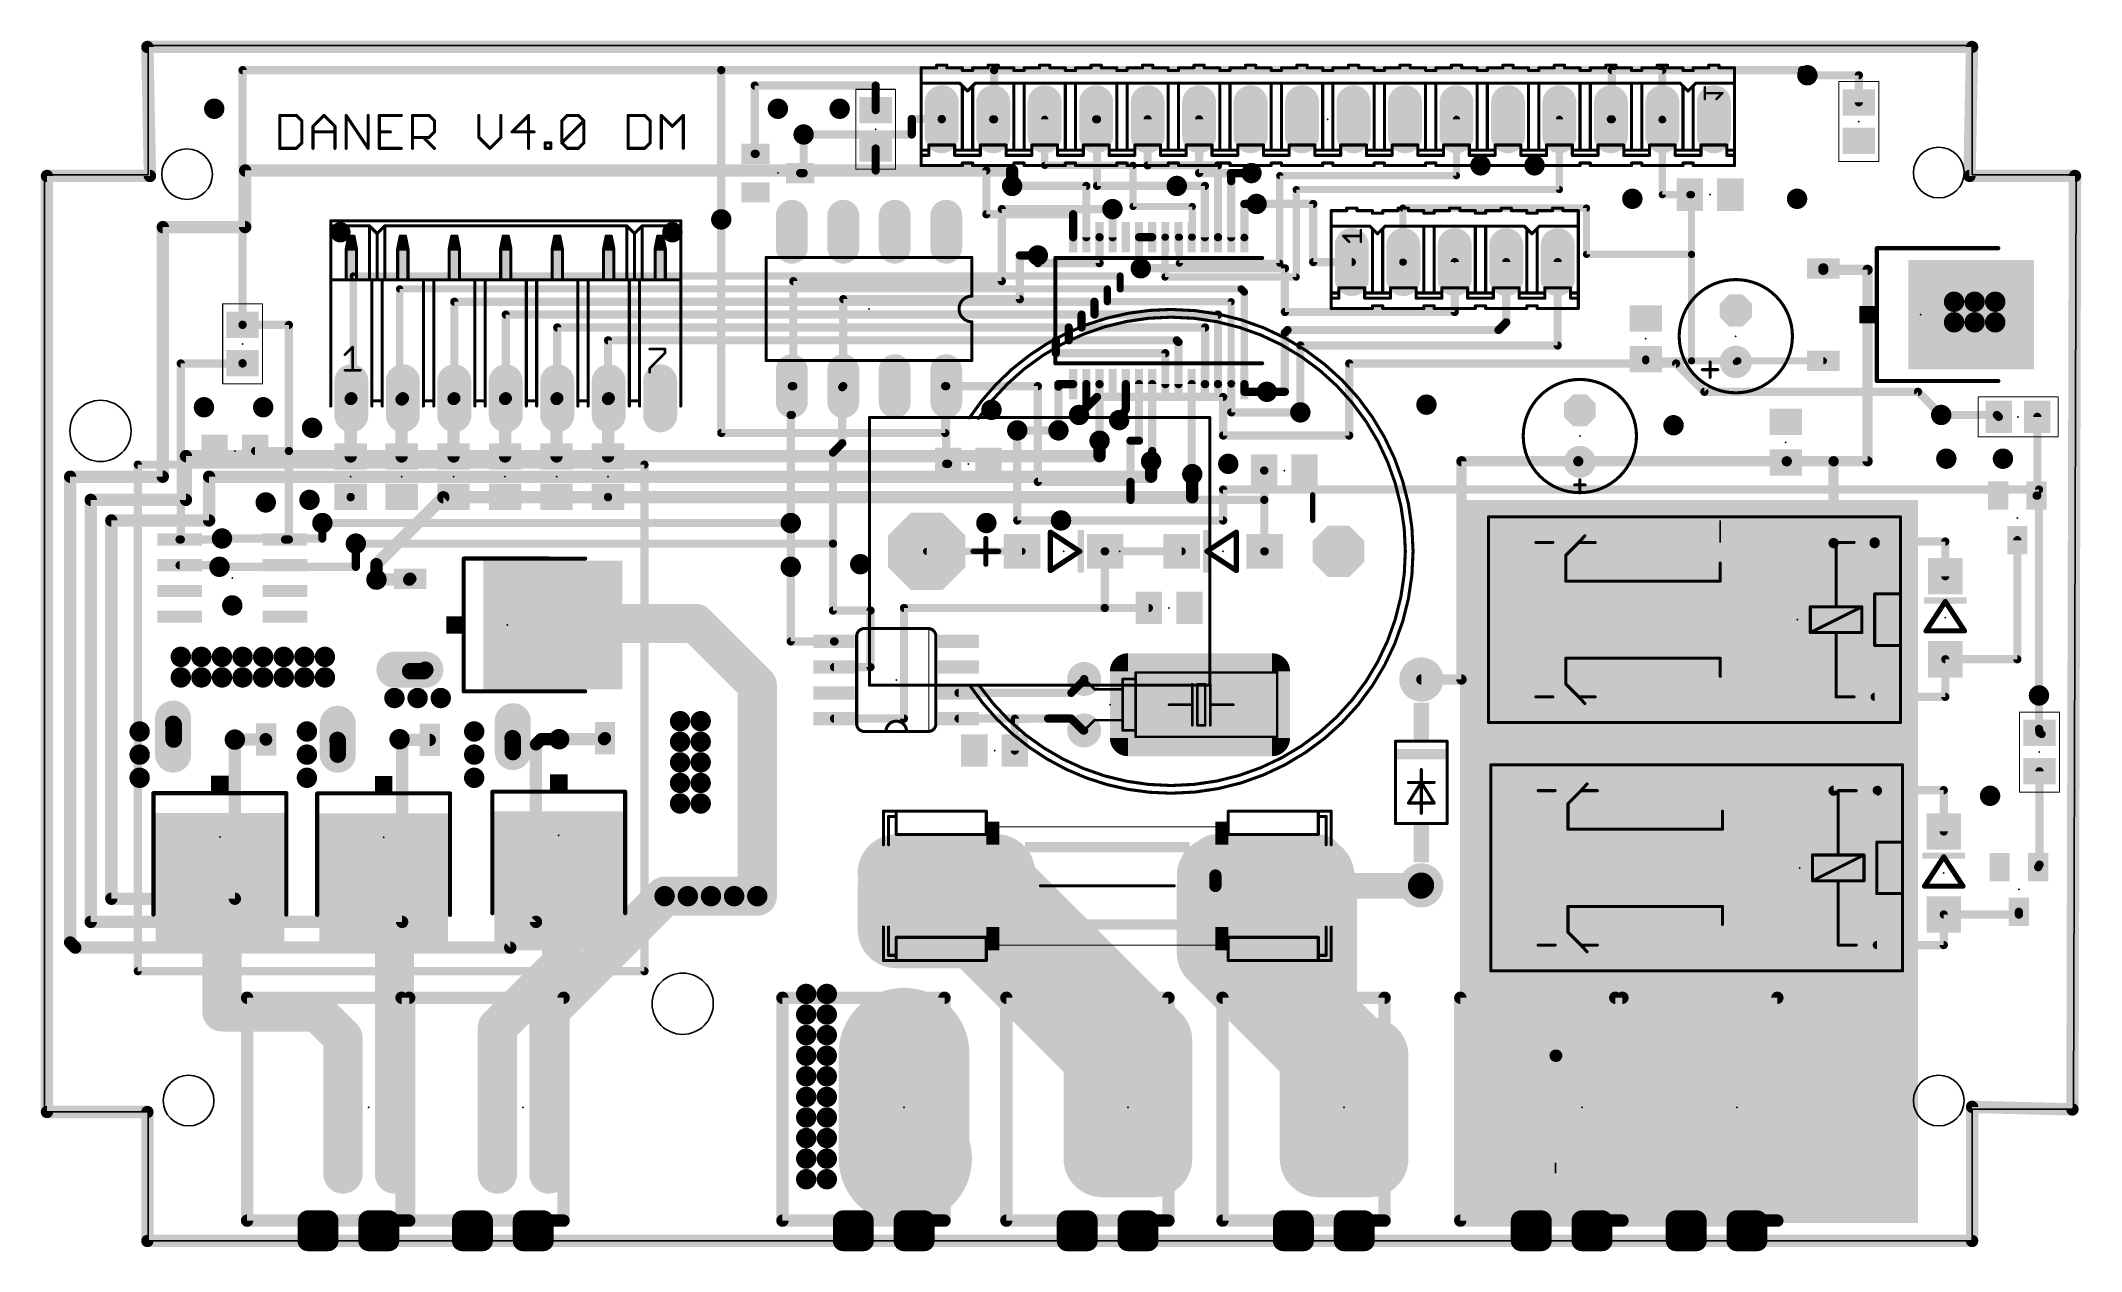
# Model space of a CAD drawing. Extents: x 0 to 100, y -1 to 59.
import ezdxf

# ---------------------------------------------------------------- set-up
doc = ezdxf.new("R2010")
doc.units = 0
for name, color, linetype in [('1', 12, 'CONTINUOUS'), ('16', 132, 'CONTINUOUS'), ('17', 110, 'CONTINUOUS'), ('18', 110, 'CONTINUOUS'), ('19', 53, 'CONTINUOUS'), ('20', 53, 'CONTINUOUS'), ('21', 253, 'CONTINUOUS'), ('22', 253, 'CONTINUOUS'), ('23', 53, 'CONTINUOUS'), ('24', 53, 'CONTINUOUS'), ('39', 12, 'CONTINUOUS'), ('41', 12, 'CONTINUOUS'), ('42', 132, 'CONTINUOUS')]:
    doc.layers.add(name, color=color, linetype=linetype)

# ---------------------------------------------------------------- blocks, each defined once
blk = doc.blocks.new('RECT')
blk.add_solid([(-0.5, -0.5), (0.5, -0.5), (-0.5, 0.5), (0.5, 0.5)])
blk = doc.blocks.new('ROUNDP')
at = {"const_width": 0.5}
blk.add_lwpolyline([(0, -0.25, 1), (0, 0.25, 1), (0, -0.25)], format="xyb", dxfattribs=at)
blk = doc.blocks.new('OCTAGONP')
at = {"const_width": 0.5}
blk.add_lwpolyline([(-0.25, -0.1036), (-0.25, 0.1036), (-0.1036, 0.25), (0.1036, 0.25), (0.25, 0.1036), (0.25, -0.1036), (0.1036, -0.25), (-0.1036, -0.25), (-0.25, -0.1036), (-0.25, 0.1036)], dxfattribs=at)
blk = doc.blocks.new('LONGP100')
at = {"const_width": 1}
blk.add_lwpolyline([(-0.5, 0), (0.5, 0)], dxfattribs=at)
at = {"const_width": 0.5}
for points in [[(-0.5, 0.25, 1), (-0.5, -0.25)], [(0.5, -0.25, 1), (0.5, 0.25)]]:
    blk.add_lwpolyline(points, format="xyb", dxfattribs=at)
blk = doc.blocks.new('RECT812800X1422400R35')
at = {"const_width": 0.889}
blk.add_lwpolyline([(2.0955, -3.556), (2.0955, 3.556, 0.4142), (1.651, 4.0005), (-1.651, 4.0005, 0.4142), (-2.0955, 3.556), (-2.0955, -3.556, 0.4142), (-1.651, -4.0005), (1.651, -4.0005, 0.4142)], format="xyb", close=True, dxfattribs=at)
blk.add_solid([(-1.6764, -3.5814), (1.6764, -3.5814), (-1.6764, 3.5814), (1.6764, 3.5814)])
blk = doc.blocks.new('ROUNDV')
at = {"const_width": 0.5}
blk.add_lwpolyline([(0, -0.25, 1), (0, 0.25, 1), (0, -0.25)], format="xyb", dxfattribs=at)

msp = doc.modelspace()

# ---------------------------------------------------------------- linework, layer by layer
at = {"layer": '1'}
for points, const_width in [([(94.996, 58.928), (4.953, 58.928)], 0.6096), ([(4.953, 58.928), (5.08, 52.562)], 0.6096), ([(94.869, 52.562), (94.996, 58.928)], 0.6096), ([(9.652, 57.785), (33.274, 57.785)], 0.4064), ([(9.652, 45.2222), (9.652, 57.785)], 0.4064), ([(33.274, 57.785), (46.736, 57.785)], 0.4064), ([(33.274, 57.785), (33.274, 50.419)], 0.4064), ([(46.736, 57.785), (79.714, 57.785)], 0.4064), ([(46.736, 57.785), (46.736, 55.359)], 0.4064), ([(79.714, 57.785), (79.714, 55.359)], 0.4064), ([(79.7052, 55.359), (79.7052, 57.8358)], 0.3556), ([(86.868, 57.531), (89.408, 57.531)], 0.4064), ([(89.408, 57.531), (89.408, 56.195)], 0.4064), ([(34.925, 53.655), (34.925, 57.023)], 0.4064), ([(34.925, 57.023), (40.894, 57.023)], 0.4064), ([(40.894, 57.023), (40.894, 55.814)], 0.4064), ([(11.4887, 55.5512), (11.4887, 53.9242)], 0.1524), ([(12.3022, 55.5512), (11.4887, 55.5512)], 0.1524), ([(12.5734, 55.28), (12.3022, 55.5512)], 0.1524), ([(13.1259, 55.0089), (13.6682, 55.5512)], 0.1524), ([(13.6682, 55.5512), (14.2105, 55.0089)], 0.1524), ([(14.763, 53.9242), (14.763, 55.5512)], 0.1524), ([(14.763, 55.5512), (15.8477, 53.9242)], 0.1524), ([(15.8477, 53.9242), (15.8477, 55.5512)], 0.1524), ([(17.4848, 55.5512), (16.4002, 55.5512)], 0.1524), ([(16.4002, 55.5512), (16.4002, 53.9242)], 0.1524), ([(18.0373, 53.9242), (18.0373, 55.5512)], 0.1524), ([(18.0373, 55.5512), (18.8508, 55.5512)], 0.1524), ([(18.8508, 55.5512), (19.122, 55.28)], 0.1524), ([(21.3116, 55.5512), (21.3116, 54.4665)], 0.1524), ([(22.3963, 54.4665), (22.3963, 55.5512)], 0.1524), ([(23.7623, 55.5512), (22.9488, 54.7377)], 0.1524), ([(23.7623, 53.9242), (23.7623, 55.5512)], 0.1524), ([(25.4045, 55.28), (25.6757, 55.5512)], 0.1524), ([(25.6757, 55.5512), (26.218, 55.5512)], 0.1524), ([(26.218, 55.5512), (26.4892, 55.28)], 0.1524), ([(28.6789, 55.5512), (28.6789, 53.9242)], 0.1524), ([(29.4923, 55.5512), (28.6789, 55.5512)], 0.1524), ([(29.7635, 55.28), (29.4923, 55.5512)], 0.1524), ([(30.316, 53.9242), (30.316, 55.5512)], 0.1524), ([(30.316, 55.5512), (30.8583, 55.0089)], 0.1524), ([(30.8583, 55.0089), (31.4007, 55.5512)], 0.1524), ([(31.4007, 55.5512), (31.4007, 53.9242)], 0.1524), ([(46.736, 55.359), (46.694, 55.359)], 0.4064), ([(49.234, 53.086), (49.234, 55.359)], 0.3556), ([(54.314, 53.086), (54.314, 55.359)], 0.4064), ([(69.554, 52.578), (69.554, 55.359)], 0.3556), ([(74.634, 51.8922), (74.634, 55.359)], 0.3556), ([(79.714, 55.359), (79.7052, 55.359)], 0.3556), ([(79.714, 55.359), (79.714, 51.6382)], 0.3556), ([(12.5734, 54.1954), (12.5734, 55.28)], 0.1524), ([(13.1259, 53.9242), (13.1259, 55.0089)], 0.1524), ([(13.1259, 54.7377), (14.2105, 54.7377)], 0.1524), ([(14.2105, 55.0089), (14.2105, 53.9242)], 0.1524), ([(16.4002, 54.7377), (16.9425, 54.7377)], 0.1524), ([(18.8508, 54.4665), (18.0373, 54.4665)], 0.1524), ([(18.5797, 54.4665), (19.122, 53.9242)], 0.1524), ([(19.122, 54.7377), (18.8508, 54.4665)], 0.1524), ([(19.122, 55.28), (19.122, 54.7377)], 0.1524), ([(21.3116, 54.4665), (21.854, 53.9242)], 0.1524), ([(21.854, 53.9242), (22.3963, 54.4665)], 0.1524), ([(22.9488, 54.7377), (24.0335, 54.7377)], 0.1524), ([(25.4045, 54.1954), (25.4045, 55.28)], 0.1524), ([(25.4045, 54.1954), (26.4892, 55.28)], 0.1524), ([(26.4892, 55.28), (26.4892, 54.1954)], 0.1524), ([(29.7635, 54.1954), (29.7635, 55.28)], 0.1524), ([(37.338, 52.705), (37.338, 54.61)], 0.4064), ([(11.4887, 53.9242), (12.3022, 53.9242)], 0.1524), ([(12.3022, 53.9242), (12.5734, 54.1954)], 0.1524), ([(16.4002, 53.9242), (17.4848, 53.9242)], 0.1524), ([(24.586, 53.9242), (24.586, 54.1954)], 0.1524), ([(24.586, 54.1954), (24.8571, 54.1954)], 0.1524), ([(24.8571, 53.9242), (24.586, 53.9242)], 0.1524), ([(24.8571, 54.1954), (24.8571, 53.9242)], 0.1524), ([(25.6757, 53.9242), (25.4045, 54.1954)], 0.1524), ([(26.218, 53.9242), (25.6757, 53.9242)], 0.1524), ([(26.4892, 54.1954), (26.218, 53.9242)], 0.1524), ([(28.6789, 53.9242), (29.4923, 53.9242)], 0.1524), ([(29.4923, 53.9242), (29.7635, 54.1954)], 0.1524), ([(34.968, 53.655), (34.925, 53.655)], 0.4064), ([(40.894, 52.832), (40.894, 53.914)], 0.4064), ([(5.08, 52.562), (0, 52.562)], 0.6096), ([(0, 52.562), (0, 6.366)], 0.6096), ([(37.168, 52.705), (37.338, 52.705)], 0.4064), ([(40.894, 52.832), (46.355, 52.832)], 0.4064), ([(46.355, 52.832), (46.355, 50.673)], 0.4064), ([(49.234, 53.086), (53.594, 53.086)], 0.3556), ([(53.594, 53.086), (53.594, 51.054)], 0.3556), ([(57.785, 53.086), (54.314, 53.086)], 0.4064), ([(57.785, 49.54), (57.785, 53.086)], 0.4064), ([(58.438, 52.306), (58.42, 52.705)], 0.4064), ([(58.42, 52.705), (59.436, 52.705)], 0.4064), ([(58.438, 49.54), (58.438, 52.306)], 0.4064), ([(60.833, 48.26), (60.833, 52.578)], 0.3556), ([(60.833, 52.578), (69.554, 52.578)], 0.3556), ([(100.076, 52.562), (94.869, 52.562)], 0.6096), ([(99.949, 6.493), (100.076, 52.562)], 0.6096), ([(47.625, 52.07), (51.288, 52.07)], 0.4064), ([(51.288, 52.07), (51.288, 49.54)], 0.4064), ([(55.753, 52.07), (57.138, 52.07)], 0.4064), ([(57.138, 52.07), (57.138, 49.54)], 0.4064), ([(59.088, 51.181), (59.69, 51.181)], 0.4064), ([(59.088, 49.54), (59.088, 51.181)], 0.4064), ([(61.6458, 47.5742), (61.6458, 51.8922)], 0.3556), ([(61.6458, 51.8922), (74.634, 51.8922)], 0.3556), ([(79.714, 51.6382), (81.0674, 51.6382)], 0.3556), ([(81.0674, 51.6382), (81.153, 51.6382)], 0.3556), ([(81.153, 51.6382), (81.153, 48.6918)], 0.3556), ([(46.355, 50.673), (50.638, 50.673)], 0.4064), ([(50.638, 50.673), (50.638, 49.54)], 0.4064), ([(52.578, 50.927), (52.588, 50.8)], 0.4064), ([(52.588, 50.8), (52.588, 49.54)], 0.4064), ([(53.594, 51.054), (56.515, 51.054)], 0.3556), ([(56.515, 51.054), (56.515, 49.54)], 0.3556), ([(66.9036, 50.9778), (66.9036, 48.3108)], 0.3556), ([(75.9714, 50.9778), (66.9036, 50.9778)], 0.3556), ([(75.9714, 48.6918), (75.9714, 50.9778)], 0.3556), ([(50.638, 49.54), (50.638, 49.794)], 0.4064), ([(51.943, 49.54), (51.938, 49.54)], 0.4064), ([(51.943, 48.26), (51.943, 49.54)], 0.4064), ([(53.888, 49.54), (54.538, 49.54)], 0.4064), ([(53.888, 48.006), (53.888, 49.54)], 0.4064), ([(55.1688, 49.54), (55.188, 49.54)], 0.3556), ([(55.1688, 47.5742), (55.1688, 49.54)], 0.3556), ([(55.838, 49.54), (55.88, 49.54)], 0.3556), ([(55.88, 49.54), (55.88, 48.26)], 0.3556), ([(56.515, 49.54), (56.488, 49.54)], 0.3556), ([(57.788, 49.54), (57.785, 49.54)], 0.4064), ([(59.088, 49.54), (59.088, 49.53)], 0.3556), ([(48.895, 48.641), (48.895, 48.26)], 0.4064), ([(48.895, 48.26), (51.943, 48.26)], 0.4064), ([(55.88, 48.26), (60.833, 48.26)], 0.3556), ([(66.9036, 48.3108), (66.929, 48.3108)], 0.3556), ([(81.153, 48.6918), (75.9714, 48.6918)], 0.3556), ([(81.153, 48.6918), (81.153, 43.44)], 0.3556), ([(15.113, 41.59), (15.113, 47.625)], 0.3556), ([(15.113, 47.625), (52.959, 47.625)], 0.3556), ([(52.959, 47.625), (52.959, 46.99)], 0.3556), ([(53.975, 48.006), (53.888, 48.006)], 0.4064), ([(55.1688, 47.5742), (61.6458, 47.5742)], 0.3556), ([(87.656, 47.9298), (87.656, 48)], 0.508), ([(89.8398, 47.9298), (87.656, 47.9298)], 0.508), ([(89.8398, 38.481), (89.8398, 47.9298)], 0.508), ([(17.399, 41.59), (17.399, 46.99)], 0.3556), ([(17.399, 46.99), (52.324, 46.99)], 0.3556), ([(20.1, 46.355), (51.689, 46.355)], 0.4064), ([(20.1, 41.59), (20.1, 46.355)], 0.4064), ([(51.689, 46.355), (51.689, 45.72)], 0.4064), ([(52.324, 46.99), (52.324, 46.355)], 0.3556), ([(52.324, 46.355), (58.438, 46.355)], 0.3556), ([(52.959, 46.99), (58.928, 46.99)], 0.3556), ([(58.438, 46.355), (58.438, 42.29)], 0.3556), ([(59.088, 46.83), (58.928, 46.99)], 0.3556), ([(59.088, 42.29), (59.088, 46.83)], 0.3556), ([(9.652, 45.212), (9.652, 45.2222)], 0.4064), ([(11.938, 45.212), (9.652, 45.212)], 0.4064), ([(11.938, 38.989), (11.938, 45.212)], 0.4064), ([(22.64, 45.72), (51.054, 45.72)], 0.4064), ([(22.64, 41.59), (22.64, 45.72)], 0.4064), ([(51.054, 45.72), (51.054, 45.085)], 0.4064), ([(51.689, 45.72), (57.785, 45.72)], 0.4064), ([(57.785, 45.72), (57.785, 42.29)], 0.4064), ([(25.18, 45.085), (50.419, 45.085)], 0.4064), ([(25.18, 41.59), (25.18, 45.085)], 0.4064), ([(27.686, 41.59), (27.686, 44.45)], 0.4064), ([(27.686, 44.45), (49.784, 44.45)], 0.4064), ([(49.784, 44.45), (49.784, 43.815)], 0.4064), ([(50.419, 45.085), (50.419, 44.45)], 0.4064), ([(50.419, 44.45), (55.753, 44.45)], 0.4064), ([(51.054, 45.085), (57.15, 45.085)], 0.4064), ([(55.753, 44.45), (55.838, 44.365)], 0.4064), ([(55.838, 44.365), (55.838, 42.29)], 0.4064), ([(57.15, 45.085), (57.15, 42.29)], 0.4064), ([(6.604, 34.6202), (6.604, 43.307)], 0.4064), ([(6.604, 43.307), (9.652, 43.307)], 0.4064), ([(9.652, 43.307), (9.652, 43.3222)], 0.4064), ([(49.784, 43.815), (55.188, 43.815)], 0.4064), ([(55.188, 43.815), (55.188, 42.29)], 0.4064), ([(78.8924, 43.44), (78.8924, 43.5262)], 0.3556), ([(81.153, 43.44), (78.8924, 43.44)], 0.3556), ([(81.153, 43.44), (83.439, 43.44)], 0.3556), ([(83.3374, 43.3832), (83.3822, 43.3832)], 0.3048), ([(83.3822, 43.3832), (83.439, 43.44)], 0.3048), ([(83.439, 43.44), (87.656, 43.44)], 0.3556), ([(36.7538, 40.767), (36.7538, 42.1894)], 0.4064), ([(39.243, 42.1386), (39.2938, 42.1894)], 0.4064), ([(39.243, 39.37), (39.243, 42.1386)], 0.4064), ([(44.3738, 42.1894), (44.3738, 38.354)], 0.4064), ([(44.3738, 42.1894), (48.895, 42.1894)], 0.4064), ([(48.895, 42.1894), (48.895, 37.465)], 0.4064), ([(50.638, 42.29), (49.91, 42.29)], 0.4064), ([(49.91, 42.29), (49.911, 42.164)], 0.4064), ([(49.911, 42.164), (49.911, 40.005)], 0.4064), ([(51.288, 42.29), (51.288, 41.128)], 0.4064), ([(51.943, 42.285), (51.938, 42.29)], 0.4064), ([(51.943, 39.497), (51.943, 42.285)], 0.4064), ([(53.238, 42.29), (53.238, 41.046)], 0.4064), ([(53.888, 39.497), (53.888, 42.29)], 0.4064), ([(54.538, 38.989), (54.538, 42.29)], 0.4064), ([(56.488, 42.29), (56.488, 37.873)], 0.4064), ([(57.15, 42.29), (57.138, 42.29)], 0.4064), ([(57.785, 42.29), (57.788, 42.29)], 0.4064), ([(58.438, 42.29), (58.438, 40.894)], 0.4064), ([(59.088, 42.29), (59.088, 41.91)], 0.4064), ([(14.986, 41.556), (15.02, 41.59)], 0.6096), ([(14.986, 38.719), (14.986, 41.556)], 0.6096), ([(15.02, 41.59), (15.113, 41.59)], 0.3556), ([(17.5006, 41.5306), (17.56, 41.59)], 0.6096), ([(17.5006, 38.719), (17.5006, 41.5306)], 0.6096), ([(17.56, 41.59), (17.399, 41.59)], 0.3556), ([(20.066, 41.556), (20.1, 41.59)], 0.6096), ([(20.066, 38.719), (20.066, 41.556)], 0.6096), ([(22.606, 41.556), (22.64, 41.59)], 0.6096), ([(22.606, 38.719), (22.606, 41.556)], 0.6096), ([(25.146, 41.556), (25.18, 41.59)], 0.6096), ([(25.146, 38.719), (25.146, 41.556)], 0.6096), ([(27.686, 41.556), (27.72, 41.59)], 0.6096), ([(27.686, 38.719), (27.686, 41.556)], 0.6096), ([(27.72, 41.59), (27.686, 41.59)], 0.4064), ([(51.288, 41.128), (50.927, 40.767)], 0.4064), ([(59.088, 41.91), (60.198, 41.91)], 0.4064), ([(36.703, 35.433), (36.703, 40.767)], 0.4064), ([(36.703, 40.767), (36.7538, 40.767)], 0.4064), ([(53.238, 41.046), (52.9082, 40.513)], 0.4064), ([(58.438, 40.894), (61.849, 40.894)], 0.4064), ([(93.472, 40.767), (96.2198, 40.767)], 0.4064), ([(96.2198, 40.767), (96.3152, 40.6716)], 0.4064), ([(98.2152, 36.787), (98.2152, 40.6716)], 0.4064), ([(38.7858, 38.9128), (39.243, 39.37)], 0.4064), ([(47.879, 40.005), (47.879, 35.56)], 0.4064), ([(53.467, 37.465), (53.467, 39.497)], 0.4064), ([(53.467, 39.497), (53.888, 39.497)], 0.4064), ([(11.938, 38.989), (10.271, 38.989)], 0.4064), ([(11.938, 34.6202), (11.938, 38.989)], 0.4064), ([(38.7858, 34.417), (38.7858, 38.9128)], 0.4064), ([(44.3738, 38.354), (44.466, 38.354)], 0.4064), ([(54.483, 38.481), (54.538, 38.989)], 0.4064), ([(69.7992, 27.7114), (69.7992, 38.481)], 0.508), ([(69.7992, 38.481), (75.565, 38.481)], 0.508), ([(75.565, 38.481), (85.852, 38.481)], 0.508), ([(75.5904, 38.4556), (75.565, 38.481)], 0.3048), ([(75.6412, 38.4556), (75.5904, 38.4556)], 0.3048), ([(85.852, 38.481), (88.1634, 38.481)], 0.508), ([(85.8012, 38.4302), (85.852, 38.481)], 0.3048), ([(85.8012, 38.4208), (85.8012, 38.4302)], 0.3048), ([(88.1634, 34.4424), (88.1634, 38.481)], 0.508), ([(88.1634, 38.481), (89.8398, 38.481)], 0.508), ([(48.895, 37.465), (53.467, 37.465)], 0.4064), ([(53.467, 37.465), (53.467, 36.576)], 0.4064), ([(56.488, 37.873), (56.515, 37.846)], 0.4064), ([(60.071, 38.0238), (60.0616, 38.0238)], 0.4064), ([(60.071, 36.576), (60.071, 38.0238)], 0.4064), ([(14.986, 36.719), (14.986, 36.703)], 0.4064), ([(27.686, 36.703), (27.686, 36.719)], 0.4064), ([(53.467, 36.576), (60.071, 36.576)], 0.4064), ([(60.071, 36.576), (60.071, 34.036)], 0.4064), ([(72.409, 35.363), (72.409, 34.474)], 1.9304), ([(98.1812, 36.787), (98.2152, 36.787)], 0.4064), ([(13.589, 35.433), (36.703, 35.433)], 0.4064), ([(47.879, 35.56), (50.038, 35.56)], 0.4064), ([(72.409, 34.474), (72.409, 30.607)], 1.9304), ([(6.544, 34.6202), (6.604, 34.6202)], 0.4064), ([(6.544, 34.6202), (8.5852, 34.6202)], 0.4064), ([(8.5852, 34.6202), (8.636, 34.671)], 0.4064), ([(11.744, 34.6202), (11.938, 34.6202)], 0.4064), ([(15.24, 34.417), (38.7858, 34.417)], 0.4064), ([(38.7858, 34.417), (38.7858, 31.115)], 0.4064), ([(52.197, 34.036), (52.215, 34.036)], 0.4064), ([(52.197, 31.242), (52.197, 34.036)], 0.4064), ([(52.215, 34.036), (55.989, 34.036)], 0.4064), ([(60.071, 34.036), (60.089, 34.036)], 0.4064), ([(88.1634, 22.225), (88.1634, 34.4424)], 0.508), ([(88.1634, 34.4424), (90.189, 34.4424)], 0.508), ([(90.189, 34.4424), (90.189, 34.474)], 0.508), ([(90.189, 34.5186), (93.6752, 34.5186)], 0.4064), ([(90.189, 34.474), (90.189, 34.5186)], 0.4064), ([(93.6752, 34.5186), (93.6752, 32.8094)], 0.4064), ([(97.2312, 28.7094), (97.2312, 34.587)], 0.4064), ([(6.544, 33.3502), (8.509, 33.3502)], 0.4064), ([(8.509, 33.3502), (8.509, 33.274)], 0.4064), ([(36.703, 33.274), (36.703, 29.591)], 0.4064), ([(43.4086, 34.036), (48.115, 34.036)], 0.3556), ([(16.256, 32.639), (17.8774, 32.639)], 0.6096), ([(17.8774, 32.639), (17.9216, 32.6832)], 0.6096), ([(17.9092, 32.6832), (17.906, 32.68)], 0.6096), ([(17.9216, 32.6832), (17.9092, 32.6832)], 0.6096), ([(17.906, 32.68), (18.034, 32.6832)], 0.4064), ([(25.1714, 30.607), (24.9676, 30.4032)], 1.9304), ([(25.781, 30.607), (25.1714, 30.607)], 1.9304), ([(25.908, 30.48), (25.781, 30.607)], 1.9304), ([(32.004, 30.48), (25.908, 30.48)], 1.9304), ([(35.052, 27.432), (32.004, 30.48)], 1.9304), ([(38.7858, 31.115), (40.64, 31.115)], 0.4064), ([(40.64, 31.115), (40.64, 28.321)], 0.4064), ([(42.291, 31.242), (52.197, 31.242)], 0.4064), ([(42.291, 25.781), (42.291, 31.242)], 0.4064), ([(54.372, 31.242), (52.197, 31.242)], 0.4064), ([(72.409, 30.607), (72.39, 30.607)], 1.9304), ([(72.39, 30.607), (72.39, 26.854)], 1.9304), ([(80.264, 30.607), (72.409, 30.607)], 1.9304), ([(80.264, 11.811), (80.264, 30.607)], 1.9304), ([(36.703, 29.591), (38.8366, 29.591)], 0.4064), ([(38.8366, 29.591), (38.862, 29.591)], 0.4064), ([(17.145, 28.194), (18.669, 28.194)], 1.778), ([(17.9216, 28.1232), (18.5982, 28.1232)], 0.8128), ([(18.5982, 28.1232), (18.669, 28.194)], 0.8128), ([(35.052, 17.018), (35.052, 27.432)], 1.9304), ([(40.64, 28.321), (38.8366, 28.321)], 0.4064), ([(93.6752, 26.854), (93.6752, 28.7094)], 0.4064), ([(93.6752, 28.7094), (97.2312, 28.7094)], 0.4064), ([(44.9834, 27.051), (50.546, 27.051)], 0.4064), ([(50.546, 27.051), (51.181, 27.686)], 0.4064), ([(51.181, 27.686), (51.181, 27.7368)], 0.4064), ([(67.818, 27.7114), (69.7992, 27.7114)], 0.508), ([(72.39, 26.854), (72.409, 26.854)], 1.9304), ([(72.39, 26.854), (72.39, 25.965)], 1.9304), ([(6.223, 25.781), (6.223, 25.527)], 1.778), ([(6.223, 25.527), (6.223, 24.003)], 1.778), ([(14.351, 25.527), (14.351, 24.003)], 1.778), ([(22.987, 25.654), (22.987, 24.13)], 1.778), ([(90.189, 26.854), (93.6752, 26.854)], 0.4064), ([(98.298, 26.924), (98.298, 25.273)], 0.4064), ([(6.251, 25.499), (6.223, 25.527)], 0.8128), ([(6.251, 24.745), (6.251, 25.499)], 0.8128), ([(22.987, 24.802), (22.975, 24.814)], 0.8128), ([(22.987, 24.13), (22.987, 24.802)], 0.8128), ([(38.8366, 25.781), (42.291, 25.781)], 0.4064), ([(49.403, 25.781), (44.9834, 25.781)], 0.4064), ([(47.7614, 25.7716), (49.403, 25.781)], 0.4064), ([(47.7614, 24.2062), (47.7614, 25.7716)], 0.4064), ([(49.403, 25.781), (50.546, 25.781)], 0.4064), ([(50.546, 25.781), (51.1302, 25.1968)], 0.4064), ([(51.1302, 25.1968), (51.181, 25.1968)], 0.4064), ([(98.298, 25.273), (98.3234, 25.08)], 0.4064), ([(98.425, 25.019), (98.3234, 25.08)], 0.4064), ([(9.271, 24.745), (10.811, 24.745)], 0.6096), ([(10.791, 24.765), (10.811, 24.745)], 0.6096), ([(14.351, 24.709), (14.331, 24.729)], 0.8128), ([(14.351, 24.003), (14.351, 24.709)], 0.8128), ([(17.399, 24.729), (18.891, 24.729)], 0.6096), ([(17.399, 24.765), (17.399, 24.729)], 0.4064), ([(25.273, 24.765), (27.486, 24.765)], 0.6096), ([(27.486, 24.765), (27.535, 24.814)], 0.6096), ([(72.517, 14.605), (72.517, 22.225)], 2.0066), ([(98.3234, 18.5752), (98.3234, 23.18)], 0.4064), ([(88.1634, 22.225), (90.297, 22.225)], 0.508), ([(90.297, 22.2504), (93.599, 22.2504)], 0.4064), ([(90.297, 22.225), (90.297, 22.2504)], 0.4064), ([(93.599, 22.2504), (93.599, 20.211)], 0.4064), ([(41.91, 18.161), (42.418, 18.161)], 3.81), ([(41.91, 17.526), (41.91, 15.367)], 3.81), ([(42.418, 18.161), (46.863, 18.161)], 3.81), ([(54.61, 9.906), (46.99, 17.526)], 3.81), ([(57.658, 18.034), (62.611, 18.034)], 3.81), ([(57.658, 15.621), (57.658, 17.526)], 3.81), ([(62.738, 17.526), (62.738, 11.176)], 3.81), ([(8.531, 17.018), (8.531, 17.699)], 1.9304), ([(16.611, 17.298), (16.611, 17.683)], 1.9304), ([(25.4, 17.623), (25.255, 17.768)], 1.9304), ([(25.4, 13.716), (25.4, 17.623)], 1.9304), ([(41.91, 17.526), (42.164, 17.526)], 1.9304), ([(42.164, 17.526), (42.291, 17.399)], 1.9304), ([(42.291, 18.034), (42.418, 18.161)], 1.9304), ([(42.291, 17.399), (42.291, 18.034)], 1.9304), ([(57.658, 17.526), (57.658, 18.034)], 0.6096), ([(98.2574, 18.4482), (98.3234, 18.5752)], 0.4064), ([(8.636, 17.018), (8.531, 17.018)], 1.9304), ([(8.636, 11.303), (8.636, 17.018)], 1.9304), ([(17.018, 15.875), (17.018, 16.891)], 1.9304), ([(30.48, 17.018), (31.623, 17.018)], 1.9304), ([(31.623, 17.018), (32.766, 17.018)], 1.9304), ([(32.766, 17.018), (33.909, 17.018)], 1.9304), ([(33.909, 17.018), (34.798, 17.018)], 1.9304), ([(34.798, 17.018), (34.925, 17.145)], 1.9304), ([(41.91, 15.367), (45.847, 15.367)], 3.81), ([(45.847, 15.367), (52.07, 9.144)], 3.81), ([(57.658, 14.224), (57.658, 15.621)], 3.81), ([(57.658, 15.621), (62.611, 15.621)], 3.81), ([(17.145, 9.144), (17.145, 15.748)], 1.9304), ([(62.738, 9.144), (57.658, 14.224)], 3.81), ([(93.599, 14.605), (93.599, 16.111)], 0.4064), ([(93.599, 16.111), (97.3074, 16.111)], 0.4064), ([(97.3074, 16.111), (97.3074, 16.2482)], 0.4064), ([(72.517, 11.049), (72.517, 14.605)], 2.0066), ([(22.225, 10.541), (25.4, 13.716)], 1.9304), ([(90.297, 14.605), (93.599, 14.605)], 0.4064), ([(13.335, 11.303), (8.636, 11.303)], 1.9304), ([(14.605, 10.033), (13.335, 11.303)], 1.9304), ([(42.291, 4.064), (42.291, 9.271)], 6.4516), ([(62.738, 11.176), (64.77, 9.144)], 3.81), ([(82.169, 9.906), (80.264, 11.811)], 1.9304), ([(22.225, 9.652), (22.225, 10.541)], 1.9304), ([(54.61, 9.144), (54.61, 9.906)], 3.81), ([(74.4474, 11.049), (72.517, 11.049)], 2.0066), ([(74.4474, 9.144), (74.4474, 11.049)], 2.0066), ([(14.605, 9.652), (14.605, 10.033)], 1.9304), ([(14.605, 9.144), (14.605, 9.652)], 1.9304), ([(14.605, 4.064), (14.605, 9.144)], 1.9304), ([(17.145, 4.064), (17.145, 9.144)], 1.9304), ([(22.225, 9.144), (22.225, 9.652)], 1.9304), ([(22.225, 4.064), (22.225, 9.144)], 1.9304), ([(52.07, 9.144), (52.07, 4.064)], 3.81), ([(54.61, 9.144), (54.61, 4.064)], 3.81), ([(62.738, 9.144), (62.738, 4.064)], 3.81), ([(62.738, 9.144), (64.77, 9.144)], 3.81), ([(64.77, 9.144), (65.278, 9.144)], 3.81), ([(65.278, 9.144), (65.278, 4.064)], 3.81), ([(74.4474, 3.8608), (74.4474, 9.144)], 2.0066), ([(82.1182, 9.8552), (82.169, 9.906)], 1.9304), ([(82.1182, 9.144), (82.1182, 9.8552)], 1.9304), ([(82.1182, 4.064), (82.1182, 9.144)], 1.9304), ([(74.4728, 9.144), (74.4474, 9.144)], 0.6096), ([(42.418, 4.064), (42.291, 4.064)], 6.4516), ([(0, 6.366), (4.953, 6.366)], 0.6096), ([(4.953, 6.366), (4.953, 0)], 0.6096), ([(17.145, 4.064), (17.145, 5.588)], 1.9304), ([(94.996, 0), (94.996, 6.62)], 0.6096), ([(94.996, 6.62), (99.949, 6.493)], 0.6096), ([(54.61, 4.064), (52.07, 4.064)], 3.81), ([(62.738, 4.064), (65.278, 4.064)], 3.81), ([(74.4728, 4.064), (74.4474, 3.8608)], 2.0066), ([(14.605, 4.064), (14.605, 3.302)], 1.9304), ([(17.145, 4.064), (17.145, 3.302)], 1.9304), ([(22.225, 4.064), (22.225, 3.302)], 1.9304), ([(4.953, 0), (94.996, 0)], 0.6096)]:
    msp.add_lwpolyline(points, dxfattribs=dict(at, const_width=const_width))
for points, const_width in [([(4.953, 59.0804, 1), (4.953, 58.7756)], 0.3048), ([(5.1054, 58.931, 1), (4.8006, 58.925)], 0.3048), ([(95.1484, 58.925, 1), (94.8436, 58.931)], 0.3048), ([(94.996, 58.7756, 1), (94.996, 59.0804)], 0.3048), ([(9.652, 57.8866, 1), (9.652, 57.6834)], 0.2032), ([(9.7536, 57.785, 1), (9.5504, 57.785)], 0.2032), ([(33.274, 57.8866, 1), (33.274, 57.6834)], 0.2032), ([(33.3756, 57.785, 1), (33.1724, 57.785)], 0.2032), ([(33.274, 57.6834, 1), (33.274, 57.8866)], 0.2032), ([(46.736, 57.8866, 1), (46.736, 57.6834)], 0.2032), ([(46.8376, 57.785, 1), (46.6344, 57.785)], 0.2032), ([(46.736, 57.6834, 1), (46.736, 57.8866)], 0.2032), ([(79.8156, 57.785, 1), (79.6124, 57.785)], 0.2032), ([(79.7941, 57.8358, 1), (79.6163, 57.8358)], 0.1778), ([(79.714, 57.6834, 1), (79.714, 57.8866)], 0.2032), ([(86.868, 57.6326, 1), (86.868, 57.4294)], 0.2032), ([(89.5096, 57.531, 1), (89.3064, 57.531)], 0.2032), ([(89.408, 57.4294, 1), (89.408, 57.6326)], 0.2032), ([(35.0266, 57.023, 1), (34.8234, 57.023)], 0.2032), ([(34.925, 57.1246, 1), (34.925, 56.9214)], 0.2032), ([(40.9956, 57.023, 1), (40.7924, 57.023)], 0.2032), ([(40.894, 56.9214, 1), (40.894, 57.1246)], 0.2032), ([(11.5268, 55.5512, 1), (11.4506, 55.5512)], 0.0762), ([(11.4887, 55.5893, 1), (11.4887, 55.5131)], 0.0762), ([(12.3291, 55.5781, 1), (12.2753, 55.5242)], 0.0762), ([(12.3022, 55.5131, 1), (12.3022, 55.5893)], 0.0762), ([(13.6951, 55.5781, 1), (13.6413, 55.5242)], 0.0762), ([(13.6951, 55.5242, 1), (13.6413, 55.5781)], 0.0762), ([(14.8011, 55.5512, 1), (14.7249, 55.5512)], 0.0762), ([(14.7947, 55.5723, 1), (14.7313, 55.5301)], 0.0762), ([(15.8858, 55.5512, 1), (15.8096, 55.5512)], 0.0762), ([(16.4002, 55.5893, 1), (16.4002, 55.5131)], 0.0762), ([(16.4383, 55.5512, 1), (16.3621, 55.5512)], 0.0762), ([(17.4848, 55.5131, 1), (17.4848, 55.5893)], 0.0762), ([(18.0754, 55.5512, 1), (17.9992, 55.5512)], 0.0762), ([(18.0373, 55.5893, 1), (18.0373, 55.5131)], 0.0762), ([(18.8778, 55.5781, 1), (18.8239, 55.5242)], 0.0762), ([(18.8508, 55.5131, 1), (18.8508, 55.5893)], 0.0762), ([(21.3497, 55.5512, 1), (21.2735, 55.5512)], 0.0762), ([(22.4344, 55.5512, 1), (22.3582, 55.5512)], 0.0762), ([(23.8004, 55.5512, 1), (23.7242, 55.5512)], 0.0762), ([(23.7892, 55.5242, 1), (23.7354, 55.5781)], 0.0762), ([(25.6757, 55.5893, 1), (25.6757, 55.5131)], 0.0762), ([(25.7026, 55.5242, 1), (25.6488, 55.5781)], 0.0762), ([(26.245, 55.5781, 1), (26.1911, 55.5242)], 0.0762), ([(26.218, 55.5131, 1), (26.218, 55.5893)], 0.0762), ([(28.717, 55.5512, 1), (28.6408, 55.5512)], 0.0762), ([(28.6789, 55.5893, 1), (28.6789, 55.5131)], 0.0762), ([(29.5193, 55.5781, 1), (29.4654, 55.5242)], 0.0762), ([(29.4923, 55.5131, 1), (29.4923, 55.5893)], 0.0762), ([(30.3541, 55.5512, 1), (30.2779, 55.5512)], 0.0762), ([(30.3429, 55.5781, 1), (30.2891, 55.5242)], 0.0762), ([(31.4388, 55.5512, 1), (31.3626, 55.5512)], 0.0762), ([(31.4276, 55.5242, 1), (31.3737, 55.5781)], 0.0762), ([(40.7924, 55.814, 1), (40.9956, 55.814)], 0.2032), ([(46.694, 55.4606, 1), (46.694, 55.2574)], 0.2032), ([(46.6344, 55.359, 1), (46.8376, 55.359)], 0.2032), ([(46.736, 55.2574, 1), (46.736, 55.4606)], 0.2032), ([(49.3229, 55.359, 1), (49.1451, 55.359)], 0.1778), ([(54.4156, 55.359, 1), (54.2124, 55.359)], 0.2032), ([(69.6429, 55.359, 1), (69.4651, 55.359)], 0.1778), ([(74.7229, 55.359, 1), (74.5451, 55.359)], 0.1778), ([(79.6124, 55.359, 1), (79.8156, 55.359)], 0.2032), ([(79.7052, 55.4479, 1), (79.7052, 55.2701)], 0.1778), ([(79.6163, 55.359, 1), (79.7941, 55.359)], 0.1778), ([(79.8029, 55.359, 1), (79.6251, 55.359)], 0.1778), ([(79.714, 55.2701, 1), (79.714, 55.4479)], 0.1778), ([(89.3064, 56.195, 1), (89.5096, 56.195)], 0.2032), ([(12.6115, 55.28, 1), (12.5353, 55.28)], 0.0762), ([(12.5464, 55.2531, 1), (12.6003, 55.307)], 0.0762), ([(13.0989, 55.0358, 1), (13.1528, 54.9819)], 0.0762), ([(13.164, 55.0089, 1), (13.0878, 55.0089)], 0.0762), ([(13.1259, 54.7758, 1), (13.1259, 54.6996)], 0.0762), ([(14.2486, 55.0089, 1), (14.1724, 55.0089)], 0.0762), ([(14.1836, 54.9819, 1), (14.2375, 55.0358)], 0.0762), ([(14.2105, 54.6996, 1), (14.2105, 54.7758)], 0.0762), ([(16.4002, 54.7758, 1), (16.4002, 54.6996)], 0.0762), ([(16.9425, 54.6996, 1), (16.9425, 54.7758)], 0.0762), ([(18.0373, 54.5046, 1), (18.0373, 54.4284)], 0.0762), ([(18.6066, 54.4935, 1), (18.5527, 54.4396)], 0.0762), ([(18.8239, 54.4935, 1), (18.8778, 54.4396)], 0.0762), ([(18.8508, 54.4284, 1), (18.8508, 54.5046)], 0.0762), ([(19.1601, 55.28, 1), (19.0839, 55.28)], 0.0762), ([(19.0839, 54.7377, 1), (19.1601, 54.7377)], 0.0762), ([(19.0951, 55.2531, 1), (19.1489, 55.307)], 0.0762), ([(19.1489, 54.7108, 1), (19.0951, 54.7646)], 0.0762), ([(21.3386, 54.4935, 1), (21.2847, 54.4396)], 0.0762), ([(21.2735, 54.4665, 1), (21.3497, 54.4665)], 0.0762), ([(22.3582, 54.4665, 1), (22.4344, 54.4665)], 0.0762), ([(22.4232, 54.4396, 1), (22.3694, 54.4935)], 0.0762), ([(22.9488, 54.7758, 1), (22.9488, 54.6996)], 0.0762), ([(22.9219, 54.7646, 1), (22.9757, 54.7108)], 0.0762), ([(24.0335, 54.6996, 1), (24.0335, 54.7758)], 0.0762), ([(25.4426, 55.28, 1), (25.3664, 55.28)], 0.0762), ([(25.3776, 55.307, 1), (25.4315, 55.2531)], 0.0762), ([(26.5273, 55.28, 1), (26.4511, 55.28)], 0.0762), ([(26.5161, 55.2531, 1), (26.4623, 55.307)], 0.0762), ([(26.4623, 55.2531, 1), (26.5161, 55.307)], 0.0762), ([(29.8016, 55.28, 1), (29.7254, 55.28)], 0.0762), ([(29.7366, 55.2531, 1), (29.7904, 55.307)], 0.0762), ([(30.8314, 55.0358, 1), (30.8853, 54.9819)], 0.0762), ([(30.8314, 54.9819, 1), (30.8853, 55.0358)], 0.0762), ([(37.4396, 54.61, 1), (37.2364, 54.61)], 0.2032), ([(11.4887, 53.9623, 1), (11.4887, 53.8861)], 0.0762), ([(11.4506, 53.9242, 1), (11.5268, 53.9242)], 0.0762), ([(12.2753, 53.9511, 1), (12.3291, 53.8973)], 0.0762), ([(12.3022, 53.8861, 1), (12.3022, 53.9623)], 0.0762), ([(12.5353, 54.1954, 1), (12.6115, 54.1954)], 0.0762), ([(12.6003, 54.1684, 1), (12.5464, 54.2223)], 0.0762), ([(13.0878, 53.9242, 1), (13.164, 53.9242)], 0.0762), ([(14.1724, 53.9242, 1), (14.2486, 53.9242)], 0.0762), ([(14.7249, 53.9242, 1), (14.8011, 53.9242)], 0.0762), ([(15.8096, 53.9242, 1), (15.8858, 53.9242)], 0.0762), ([(15.816, 53.9031, 1), (15.8794, 53.9453)], 0.0762), ([(16.4002, 53.9623, 1), (16.4002, 53.8861)], 0.0762), ([(16.3621, 53.9242, 1), (16.4383, 53.9242)], 0.0762), ([(17.4848, 53.8861, 1), (17.4848, 53.9623)], 0.0762), ([(17.9992, 53.9242, 1), (18.0754, 53.9242)], 0.0762), ([(19.0951, 53.8973, 1), (19.1489, 53.9511)], 0.0762), ([(21.827, 53.9511, 1), (21.8809, 53.8973)], 0.0762), ([(21.827, 53.8973, 1), (21.8809, 53.9511)], 0.0762), ([(23.7242, 53.9242, 1), (23.8004, 53.9242)], 0.0762), ([(24.6241, 54.1954, 1), (24.5479, 54.1954)], 0.0762), ([(24.586, 54.2335, 1), (24.586, 54.1573)], 0.0762), ([(24.586, 53.9623, 1), (24.586, 53.8861)], 0.0762), ([(24.5479, 53.9242, 1), (24.6241, 53.9242)], 0.0762), ([(24.8952, 54.1954, 1), (24.819, 54.1954)], 0.0762), ([(24.819, 53.9242, 1), (24.8952, 53.9242)], 0.0762), ([(24.8571, 54.1573, 1), (24.8571, 54.2335)], 0.0762), ([(24.8571, 53.8861, 1), (24.8571, 53.9623)], 0.0762), ([(25.4315, 54.2223, 1), (25.3776, 54.1684)], 0.0762), ([(25.3776, 54.2223, 1), (25.4315, 54.1684)], 0.0762), ([(25.3664, 54.1954, 1), (25.4426, 54.1954)], 0.0762), ([(25.6757, 53.9623, 1), (25.6757, 53.8861)], 0.0762), ([(25.6488, 53.8973, 1), (25.7026, 53.9511)], 0.0762), ([(26.1911, 53.9511, 1), (26.245, 53.8973)], 0.0762), ([(26.218, 53.8861, 1), (26.218, 53.9623)], 0.0762), ([(26.4511, 54.1954, 1), (26.5273, 54.1954)], 0.0762), ([(26.5161, 54.1684, 1), (26.4623, 54.2223)], 0.0762), ([(28.6789, 53.9623, 1), (28.6789, 53.8861)], 0.0762), ([(28.6408, 53.9242, 1), (28.717, 53.9242)], 0.0762), ([(29.4654, 53.9511, 1), (29.5193, 53.8973)], 0.0762), ([(29.4923, 53.8861, 1), (29.4923, 53.9623)], 0.0762), ([(29.7254, 54.1954, 1), (29.8016, 54.1954)], 0.0762), ([(29.7904, 54.1684, 1), (29.7366, 54.2223)], 0.0762), ([(30.2779, 53.9242, 1), (30.3541, 53.9242)], 0.0762), ([(31.3626, 53.9242, 1), (31.4388, 53.9242)], 0.0762), ([(34.925, 53.7566, 1), (34.925, 53.5534)], 0.2032), ([(34.8234, 53.655, 1), (35.0266, 53.655)], 0.2032), ([(34.968, 53.5534, 1), (34.968, 53.7566)], 0.2032), ([(40.9956, 53.914, 1), (40.7924, 53.914)], 0.2032), ([(0, 52.7144, 1), (0, 52.4096)], 0.3048), ([(0.1524, 52.562, 1), (-0.1524, 52.562)], 0.3048), ([(4.9276, 52.559, 1), (5.2324, 52.565)], 0.3048), ([(5.08, 52.4096, 1), (5.08, 52.7144)], 0.3048), ([(37.168, 52.8066, 1), (37.168, 52.6034)], 0.2032), ([(37.2364, 52.705, 1), (37.4396, 52.705)], 0.2032), ([(37.338, 52.6034, 1), (37.338, 52.8066)], 0.2032), ([(40.894, 52.9336, 1), (40.894, 52.7304)], 0.2032), ([(40.7924, 52.832, 1), (40.9956, 52.832)], 0.2032), ([(46.4566, 52.832, 1), (46.2534, 52.832)], 0.2032), ([(46.355, 52.7304, 1), (46.355, 52.9336)], 0.2032), ([(49.234, 53.1749, 1), (49.234, 52.9971)], 0.1778), ([(49.1451, 53.086, 1), (49.3229, 53.086)], 0.1778), ([(53.6829, 53.086, 1), (53.5051, 53.086)], 0.1778), ([(53.594, 52.9971, 1), (53.594, 53.1749)], 0.1778), ([(54.314, 53.1876, 1), (54.314, 52.9844)], 0.2032), ([(54.2124, 53.086, 1), (54.4156, 53.086)], 0.2032), ([(57.8866, 53.086, 1), (57.6834, 53.086)], 0.2032), ([(57.785, 52.9844, 1), (57.785, 53.1876)], 0.2032), ([(58.5215, 52.7096, 1), (58.3185, 52.7004)], 0.2032), ([(58.42, 52.8066, 1), (58.42, 52.6034)], 0.2032), ([(58.5396, 52.306, 1), (58.3364, 52.306)], 0.2032), ([(58.3365, 52.3014, 1), (58.5395, 52.3106)], 0.2032), ([(59.436, 52.6034, 1), (59.436, 52.8066)], 0.2032), ([(60.9219, 52.578, 1), (60.7441, 52.578)], 0.1778), ([(60.833, 52.6669, 1), (60.833, 52.4891)], 0.1778), ([(69.4651, 52.578, 1), (69.6429, 52.578)], 0.1778), ([(69.554, 52.4891, 1), (69.554, 52.6669)], 0.1778), ([(94.869, 52.7144, 1), (94.869, 52.4096)], 0.3048), ([(94.7166, 52.565, 1), (95.0214, 52.559)], 0.3048), ([(100.2284, 52.5616, 1), (99.9236, 52.5624)], 0.3048), ([(100.076, 52.4096, 1), (100.076, 52.7144)], 0.3048), ([(47.625, 52.1716, 1), (47.625, 51.9684)], 0.2032), ([(51.3896, 52.07, 1), (51.1864, 52.07)], 0.2032), ([(51.288, 51.9684, 1), (51.288, 52.1716)], 0.2032), ([(55.753, 52.1716, 1), (55.753, 51.9684)], 0.2032), ([(57.2396, 52.07, 1), (57.0364, 52.07)], 0.2032), ([(57.138, 51.9684, 1), (57.138, 52.1716)], 0.2032), ([(59.088, 51.2826, 1), (59.088, 51.0794)], 0.2032), ([(59.1896, 51.181, 1), (58.9864, 51.181)], 0.2032), ([(59.69, 51.0794, 1), (59.69, 51.2826)], 0.2032), ([(61.7347, 51.8922, 1), (61.5569, 51.8922)], 0.1778), ([(61.6458, 51.9811, 1), (61.6458, 51.8033)], 0.1778), ([(74.5451, 51.8922, 1), (74.7229, 51.8922)], 0.1778), ([(74.634, 51.8033, 1), (74.634, 51.9811)], 0.1778), ([(79.714, 51.7271, 1), (79.714, 51.5493)], 0.1778), ([(79.6251, 51.6382, 1), (79.8029, 51.6382)], 0.1778), ([(81.0674, 51.7271, 1), (81.0674, 51.5493)], 0.1778), ([(81.2419, 51.6382, 1), (81.0641, 51.6382)], 0.1778), ([(81.0674, 51.5493, 1), (81.0674, 51.7271)], 0.1778), ([(81.153, 51.5493, 1), (81.153, 51.7271)], 0.1778), ([(33.1724, 50.419, 1), (33.3756, 50.419)], 0.2032), ([(46.355, 50.7746, 1), (46.355, 50.5714)], 0.2032), ([(46.2534, 50.673, 1), (46.4566, 50.673)], 0.2032), ([(50.7396, 50.673, 1), (50.5364, 50.673)], 0.2032), ([(50.638, 50.5714, 1), (50.638, 50.7746)], 0.2032), ([(52.6793, 50.935, 1), (52.4767, 50.919)], 0.2032), ([(52.6896, 50.8, 1), (52.4864, 50.8)], 0.2032), ([(52.4867, 50.792, 1), (52.6893, 50.808)], 0.2032), ([(53.594, 51.1429, 1), (53.594, 50.9651)], 0.1778), ([(53.5051, 51.054, 1), (53.6829, 51.054)], 0.1778), ([(56.6039, 51.054, 1), (56.4261, 51.054)], 0.1778), ([(56.515, 50.9651, 1), (56.515, 51.1429)], 0.1778), ([(66.9925, 50.9778, 1), (66.8147, 50.9778)], 0.1778), ([(66.9036, 51.0667, 1), (66.9036, 50.8889)], 0.1778), ([(76.0603, 50.9778, 1), (75.8825, 50.9778)], 0.1778), ([(75.9714, 50.8889, 1), (75.9714, 51.0667)], 0.1778), ([(50.7396, 49.794, 1), (50.5364, 49.794)], 0.2032), ([(50.5364, 49.54, 1), (50.7396, 49.54)], 0.2032), ([(50.5364, 49.54, 1), (50.7396, 49.54)], 0.2032), ([(51.1864, 49.54, 1), (51.3896, 49.54)], 0.2032), ([(51.938, 49.6416, 1), (51.938, 49.4384)], 0.2032), ([(52.0446, 49.54, 1), (51.8414, 49.54)], 0.2032), ([(51.943, 49.4384, 1), (51.943, 49.6416)], 0.2032), ([(52.4864, 49.54, 1), (52.6896, 49.54)], 0.2032), ([(53.888, 49.6416, 1), (53.888, 49.4384)], 0.2032), ([(53.9896, 49.54, 1), (53.7864, 49.54)], 0.2032), ([(54.538, 49.4384, 1), (54.538, 49.6416)], 0.2032), ([(55.1688, 49.6289, 1), (55.1688, 49.4511)], 0.1778), ([(55.2577, 49.54, 1), (55.0799, 49.54)], 0.1778), ([(55.188, 49.4511, 1), (55.188, 49.6289)], 0.1778), ([(55.838, 49.6289, 1), (55.838, 49.4511)], 0.1778), ([(55.9689, 49.54, 1), (55.7911, 49.54)], 0.1778), ([(55.88, 49.4511, 1), (55.88, 49.6289)], 0.1778), ([(56.488, 49.6289, 1), (56.488, 49.4511)], 0.1778), ([(56.4261, 49.54, 1), (56.6039, 49.54)], 0.1778), ([(56.515, 49.4511, 1), (56.515, 49.6289)], 0.1778), ([(57.0364, 49.54, 1), (57.2396, 49.54)], 0.2032), ([(57.785, 49.6416, 1), (57.785, 49.4384)], 0.2032), ([(57.6834, 49.54, 1), (57.8866, 49.54)], 0.2032), ([(57.788, 49.4384, 1), (57.788, 49.6416)], 0.2032), ([(58.3364, 49.54, 1), (58.5396, 49.54)], 0.2032), ([(58.9864, 49.54, 1), (59.1896, 49.54)], 0.2032), ([(59.1769, 49.54, 1), (58.9991, 49.54)], 0.1778), ([(58.9991, 49.53, 1), (59.1769, 49.53)], 0.1778), ([(48.9966, 48.641, 1), (48.7934, 48.641)], 0.2032), ([(48.895, 48.3616, 1), (48.895, 48.1584)], 0.2032), ([(48.7934, 48.26, 1), (48.9966, 48.26)], 0.2032), ([(51.8414, 48.26, 1), (52.0446, 48.26)], 0.2032), ([(51.943, 48.1584, 1), (51.943, 48.3616)], 0.2032), ([(55.88, 48.3489, 1), (55.88, 48.1711)], 0.1778), ([(55.7911, 48.26, 1), (55.9689, 48.26)], 0.1778), ([(60.7441, 48.26, 1), (60.9219, 48.26)], 0.1778), ([(60.833, 48.1711, 1), (60.833, 48.3489)], 0.1778), ([(66.9036, 48.3997, 1), (66.9036, 48.2219)], 0.1778), ([(66.8147, 48.3108, 1), (66.9925, 48.3108)], 0.1778), ([(66.929, 48.2219, 1), (66.929, 48.3997)], 0.1778), ([(75.9714, 48.7807, 1), (75.9714, 48.6029)], 0.1778), ([(75.8825, 48.6918, 1), (76.0603, 48.6918)], 0.1778), ([(81.2419, 48.6918, 1), (81.0641, 48.6918)], 0.1778), ([(81.0641, 48.6918, 1), (81.2419, 48.6918)], 0.1778), ([(81.153, 48.6029, 1), (81.153, 48.7807)], 0.1778), ([(15.2019, 47.625, 1), (15.0241, 47.625)], 0.1778), ([(15.113, 47.7139, 1), (15.113, 47.5361)], 0.1778), ([(53.0479, 47.625, 1), (52.8701, 47.625)], 0.1778), ([(52.959, 47.5361, 1), (52.959, 47.7139)], 0.1778), ([(53.888, 48.1076, 1), (53.888, 47.9044)], 0.2032), ([(53.7864, 48.006, 1), (53.9896, 48.006)], 0.2032), ([(53.975, 47.9044, 1), (53.975, 48.1076)], 0.2032), ([(55.1688, 47.6631, 1), (55.1688, 47.4853)], 0.1778), ([(55.0799, 47.5742, 1), (55.2577, 47.5742)], 0.1778), ([(61.5569, 47.5742, 1), (61.7347, 47.5742)], 0.1778), ([(61.6458, 47.4853, 1), (61.6458, 47.6631)], 0.1778), ([(87.783, 48, 1), (87.529, 48)], 0.254), ([(87.656, 48.0568, 1), (87.656, 47.8028)], 0.254), ([(87.529, 47.9298, 1), (87.783, 47.9298)], 0.254), ([(89.9668, 47.9298, 1), (89.7128, 47.9298)], 0.254), ([(89.8398, 47.8028, 1), (89.8398, 48.0568)], 0.254), ([(17.4879, 46.99, 1), (17.3101, 46.99)], 0.1778), ([(17.399, 47.0789, 1), (17.399, 46.9011)], 0.1778), ([(20.1, 46.4566, 1), (20.1, 46.2534)], 0.2032), ([(20.2016, 46.355, 1), (19.9984, 46.355)], 0.2032), ([(51.7906, 46.355, 1), (51.5874, 46.355)], 0.2032), ([(51.689, 46.2534, 1), (51.689, 46.4566)], 0.2032), ([(52.4129, 46.99, 1), (52.2351, 46.99)], 0.1778), ([(52.324, 46.4439, 1), (52.324, 46.2661)], 0.1778), ([(52.2351, 46.355, 1), (52.4129, 46.355)], 0.1778), ([(52.324, 46.9011, 1), (52.324, 47.0789)], 0.1778), ([(52.959, 47.0789, 1), (52.959, 46.9011)], 0.1778), ([(52.8701, 46.99, 1), (53.0479, 46.99)], 0.1778), ([(58.5269, 46.355, 1), (58.3491, 46.355)], 0.1778), ([(58.438, 46.2661, 1), (58.438, 46.4439)], 0.1778), ([(58.9909, 47.0529, 1), (58.8651, 46.9271)], 0.1778), ([(58.928, 46.9011, 1), (58.928, 47.0789)], 0.1778), ([(59.1769, 46.83, 1), (58.9991, 46.83)], 0.1778), ([(59.0251, 46.7671, 1), (59.1509, 46.8929)], 0.1778), ([(9.7536, 45.2222, 1), (9.5504, 45.2222)], 0.2032), ([(9.652, 45.3136, 1), (9.652, 45.1104)], 0.2032), ([(9.5504, 45.2222, 1), (9.7536, 45.2222)], 0.2032), ([(9.5504, 45.212, 1), (9.7536, 45.212)], 0.2032), ([(12.0396, 45.212, 1), (11.8364, 45.212)], 0.2032), ([(11.938, 45.1104, 1), (11.938, 45.3136)], 0.2032), ([(22.64, 45.8216, 1), (22.64, 45.6184)], 0.2032), ([(22.7416, 45.72, 1), (22.5384, 45.72)], 0.2032), ([(51.1556, 45.72, 1), (50.9524, 45.72)], 0.2032), ([(51.054, 45.6184, 1), (51.054, 45.8216)], 0.2032), ([(51.689, 45.8216, 1), (51.689, 45.6184)], 0.2032), ([(51.5874, 45.72, 1), (51.7906, 45.72)], 0.2032), ([(57.8866, 45.72, 1), (57.6834, 45.72)], 0.2032), ([(57.785, 45.6184, 1), (57.785, 45.8216)], 0.2032), ([(25.18, 45.1866, 1), (25.18, 44.9834)], 0.2032), ([(25.2816, 45.085, 1), (25.0784, 45.085)], 0.2032), ([(27.7876, 44.45, 1), (27.5844, 44.45)], 0.2032), ([(27.686, 44.5516, 1), (27.686, 44.3484)], 0.2032), ([(49.8856, 44.45, 1), (49.6824, 44.45)], 0.2032), ([(49.784, 44.3484, 1), (49.784, 44.5516)], 0.2032), ([(50.5206, 45.085, 1), (50.3174, 45.085)], 0.2032), ([(50.419, 44.5516, 1), (50.419, 44.3484)], 0.2032), ([(50.3174, 44.45, 1), (50.5206, 44.45)], 0.2032), ([(50.419, 44.9834, 1), (50.419, 45.1866)], 0.2032), ([(51.054, 45.1866, 1), (51.054, 44.9834)], 0.2032), ([(50.9524, 45.085, 1), (51.1556, 45.085)], 0.2032), ([(55.8248, 44.5218, 1), (55.6812, 44.3782)], 0.2032), ([(55.9396, 44.365, 1), (55.7364, 44.365)], 0.2032), ([(55.753, 44.3484, 1), (55.753, 44.5516)], 0.2032), ([(55.7662, 44.2932, 1), (55.9098, 44.4368)], 0.2032), ([(57.2516, 45.085, 1), (57.0484, 45.085)], 0.2032), ([(57.15, 44.9834, 1), (57.15, 45.1866)], 0.2032), ([(6.7056, 43.307, 1), (6.5024, 43.307)], 0.2032), ([(6.604, 43.4086, 1), (6.604, 43.2054)], 0.2032), ([(9.7536, 43.3222, 1), (9.5504, 43.3222)], 0.2032), ([(9.5504, 43.307, 1), (9.7536, 43.307)], 0.2032), ([(9.652, 43.2054, 1), (9.652, 43.4086)], 0.2032), ([(49.784, 43.9166, 1), (49.784, 43.7134)], 0.2032), ([(49.6824, 43.815, 1), (49.8856, 43.815)], 0.2032), ([(55.2896, 43.815, 1), (55.0864, 43.815)], 0.2032), ([(55.188, 43.7134, 1), (55.188, 43.9166)], 0.2032), ([(78.9813, 43.5262, 1), (78.8035, 43.5262)], 0.1778), ([(78.8924, 43.5289, 1), (78.8924, 43.3511)], 0.1778), ([(78.8035, 43.44, 1), (78.9813, 43.44)], 0.1778), ([(81.153, 43.5289, 1), (81.153, 43.3511)], 0.1778), ([(81.0641, 43.44, 1), (81.2419, 43.44)], 0.1778), ([(81.153, 43.3511, 1), (81.153, 43.5289)], 0.1778), ([(83.3374, 43.4594, 1), (83.3374, 43.307)], 0.1524), ([(83.3283, 43.4371, 1), (83.4361, 43.3293)], 0.1524), ([(83.439, 43.5289, 1), (83.439, 43.3511)], 0.1778), ([(83.3822, 43.307, 1), (83.3822, 43.4594)], 0.1524), ([(83.4929, 43.3861, 1), (83.3851, 43.4939)], 0.1524), ([(83.439, 43.3511, 1), (83.439, 43.5289)], 0.1778), ([(87.656, 43.3511, 1), (87.656, 43.5289)], 0.1778), ([(36.8554, 42.1894, 1), (36.6522, 42.1894)], 0.2032), ([(39.3446, 42.1386, 1), (39.1414, 42.1386)], 0.2032), ([(39.1712, 42.2104, 1), (39.3148, 42.0668)], 0.2032), ([(39.3656, 42.1176, 1), (39.222, 42.2612)], 0.2032), ([(44.4754, 42.1894, 1), (44.2722, 42.1894)], 0.2032), ([(44.3738, 42.291, 1), (44.3738, 42.0878)], 0.2032), ([(48.9966, 42.1894, 1), (48.7934, 42.1894)], 0.2032), ([(48.895, 42.0878, 1), (48.895, 42.291)], 0.2032), ([(49.91, 42.3916, 1), (49.91, 42.1884)], 0.2032), ([(50.0116, 42.2908, 1), (49.8084, 42.2892)], 0.2032), ([(50.0126, 42.164, 1), (49.8094, 42.164)], 0.2032), ([(50.638, 42.1884, 1), (50.638, 42.3916)], 0.2032), ([(51.3896, 42.29, 1), (51.1864, 42.29)], 0.2032), ([(52.0098, 42.3618, 1), (51.8662, 42.2182)], 0.2032), ([(52.0446, 42.285, 1), (51.8414, 42.285)], 0.2032), ([(51.8712, 42.2132, 1), (52.0148, 42.3568)], 0.2032), ([(53.3396, 42.29, 1), (53.1364, 42.29)], 0.2032), ([(53.9896, 42.29, 1), (53.7864, 42.29)], 0.2032), ([(54.6396, 42.29, 1), (54.4364, 42.29)], 0.2032), ([(55.0864, 42.29, 1), (55.2896, 42.29)], 0.2032), ([(55.7364, 42.29, 1), (55.9396, 42.29)], 0.2032), ([(56.5896, 42.29, 1), (56.3864, 42.29)], 0.2032), ([(57.138, 42.3916, 1), (57.138, 42.1884)], 0.2032), ([(57.0484, 42.29, 1), (57.2516, 42.29)], 0.2032), ([(57.15, 42.1884, 1), (57.15, 42.3916)], 0.2032), ([(57.785, 42.3916, 1), (57.785, 42.1884)], 0.2032), ([(57.6834, 42.29, 1), (57.8866, 42.29)], 0.2032), ([(57.788, 42.1884, 1), (57.788, 42.3916)], 0.2032), ([(58.5396, 42.29, 1), (58.3364, 42.29)], 0.2032), ([(58.3491, 42.29, 1), (58.5269, 42.29)], 0.1778), ([(59.1896, 42.29, 1), (58.9864, 42.29)], 0.2032), ([(58.9991, 42.29, 1), (59.1769, 42.29)], 0.1778), ([(14.8782, 41.6638, 1), (15.0938, 41.4482)], 0.3048), ([(15.1384, 41.556, 1), (14.8336, 41.556)], 0.3048), ([(15.1278, 41.4822, 1), (14.9122, 41.6978)], 0.3048), ([(15.02, 41.6789, 1), (15.02, 41.5011)], 0.1778), ([(15.0241, 41.59, 1), (15.2019, 41.59)], 0.1778), ([(15.113, 41.5011, 1), (15.113, 41.6789)], 0.1778), ([(17.3928, 41.6384, 1), (17.6084, 41.4228)], 0.3048), ([(17.653, 41.5306, 1), (17.3482, 41.5306)], 0.3048), ([(17.399, 41.6789, 1), (17.399, 41.5011)], 0.1778), ([(17.3101, 41.59, 1), (17.4879, 41.59)], 0.1778), ([(17.6678, 41.4822, 1), (17.4522, 41.6978)], 0.3048), ([(17.56, 41.5011, 1), (17.56, 41.6789)], 0.1778), ([(19.9582, 41.6638, 1), (20.1738, 41.4482)], 0.3048), ([(20.2184, 41.556, 1), (19.9136, 41.556)], 0.3048), ([(20.2078, 41.4822, 1), (19.9922, 41.6978)], 0.3048), ([(19.9984, 41.59, 1), (20.2016, 41.59)], 0.2032), ([(22.4982, 41.6638, 1), (22.7138, 41.4482)], 0.3048), ([(22.7584, 41.556, 1), (22.4536, 41.556)], 0.3048), ([(22.7478, 41.4822, 1), (22.5322, 41.6978)], 0.3048), ([(22.5384, 41.59, 1), (22.7416, 41.59)], 0.2032), ([(25.0382, 41.6638, 1), (25.2538, 41.4482)], 0.3048), ([(25.2984, 41.556, 1), (24.9936, 41.556)], 0.3048), ([(25.2878, 41.4822, 1), (25.0722, 41.6978)], 0.3048), ([(25.0784, 41.59, 1), (25.2816, 41.59)], 0.2032), ([(27.5782, 41.6638, 1), (27.7938, 41.4482)], 0.3048), ([(27.8384, 41.556, 1), (27.5336, 41.556)], 0.3048), ([(27.8278, 41.4822, 1), (27.6122, 41.6978)], 0.3048), ([(27.686, 41.6916, 1), (27.686, 41.4884)], 0.2032), ([(27.5844, 41.59, 1), (27.7876, 41.59)], 0.2032), ([(27.72, 41.4884, 1), (27.72, 41.6916)], 0.2032), ([(49.8094, 42.1632, 1), (50.0126, 42.1648)], 0.2032), ([(51.3598, 41.0562, 1), (51.2162, 41.1998)], 0.2032), ([(59.088, 42.0116, 1), (59.088, 41.8084)], 0.2032), ([(58.9864, 41.91, 1), (59.1896, 41.91)], 0.2032), ([(60.198, 41.8084, 1), (60.198, 42.0116)], 0.2032), ([(36.8046, 40.767, 1), (36.6014, 40.767)], 0.2032), ([(36.703, 40.8686, 1), (36.703, 40.6654)], 0.2032), ([(36.6522, 40.767, 1), (36.8554, 40.767)], 0.2032), ([(36.7538, 40.6654, 1), (36.7538, 40.8686)], 0.2032), ([(50.8552, 40.8388, 1), (50.9988, 40.6952)], 0.2032), ([(51.1864, 41.128, 1), (51.3896, 41.128)], 0.2032), ([(52.8218, 40.5665, 1), (52.9946, 40.4595)], 0.2032), ([(53.1364, 41.046, 1), (53.3396, 41.046)], 0.2032), ([(53.3244, 40.9925, 1), (53.1516, 41.0995)], 0.2032), ([(58.438, 40.9956, 1), (58.438, 40.7924)], 0.2032), ([(58.3364, 40.894, 1), (58.5396, 40.894)], 0.2032), ([(61.849, 40.7924, 1), (61.849, 40.9956)], 0.2032), ([(93.472, 40.8686, 1), (93.472, 40.6654)], 0.2032), ([(96.2916, 40.8388, 1), (96.148, 40.6952)], 0.2032), ([(96.2198, 40.6654, 1), (96.2198, 40.8686)], 0.2032), ([(96.2434, 40.5998, 1), (96.387, 40.7434)], 0.2032), ([(98.3168, 40.6716, 1), (98.1136, 40.6716)], 0.2032), ([(39.1414, 39.37, 1), (39.3446, 39.37)], 0.2032), ([(39.3148, 39.2982, 1), (39.1712, 39.4418)], 0.2032), ([(47.9806, 40.005, 1), (47.7774, 40.005)], 0.2032), ([(49.8094, 40.005, 1), (50.0126, 40.005)], 0.2032), ([(51.8414, 39.497, 1), (52.0446, 39.497)], 0.2032), ([(53.5686, 39.497, 1), (53.3654, 39.497)], 0.2032), ([(53.467, 39.5986, 1), (53.467, 39.3954)], 0.2032), ([(53.7864, 39.497, 1), (53.9896, 39.497)], 0.2032), ([(53.888, 39.3954, 1), (53.888, 39.5986)], 0.2032), ([(10.271, 39.0906, 1), (10.271, 38.8874)], 0.2032), ([(12.0396, 38.989, 1), (11.8364, 38.989)], 0.2032), ([(11.8364, 38.989, 1), (12.0396, 38.989)], 0.2032), ([(11.938, 38.8874, 1), (11.938, 39.0906)], 0.2032), ([(14.8336, 38.719, 1), (15.1384, 38.719)], 0.3048), ([(17.3482, 38.719, 1), (17.653, 38.719)], 0.3048), ([(19.9136, 38.719, 1), (20.2184, 38.719)], 0.3048), ([(22.4536, 38.719, 1), (22.7584, 38.719)], 0.3048), ([(24.9936, 38.719, 1), (25.2984, 38.719)], 0.3048), ([(27.5336, 38.719, 1), (27.8384, 38.719)], 0.3048), ([(38.8874, 38.9128, 1), (38.6842, 38.9128)], 0.2032), ([(38.714, 38.9846, 1), (38.8576, 38.841)], 0.2032), ([(44.3738, 38.4556, 1), (44.3738, 38.2524)], 0.2032), ([(44.2722, 38.354, 1), (44.4754, 38.354)], 0.2032), ([(44.466, 38.2524, 1), (44.466, 38.4556)], 0.2032), ([(54.382, 38.4919, 1), (54.584, 38.4701)], 0.2032), ([(54.4364, 38.989, 1), (54.6396, 38.989)], 0.2032), ([(54.639, 38.9781, 1), (54.437, 38.9999)], 0.2032), ([(69.9262, 38.481, 1), (69.6722, 38.481)], 0.254), ([(69.7992, 38.608, 1), (69.7992, 38.354)], 0.254), ([(75.565, 38.608, 1), (75.565, 38.354)], 0.254), ([(75.6189, 38.5349, 1), (75.5111, 38.4271)], 0.1524), ([(75.565, 38.354, 1), (75.565, 38.608)], 0.254), ([(75.5904, 38.5318, 1), (75.5904, 38.3794)], 0.1524), ([(75.5365, 38.4017, 1), (75.6443, 38.5095)], 0.1524), ([(75.6412, 38.3794, 1), (75.6412, 38.5318)], 0.1524), ([(85.852, 38.608, 1), (85.852, 38.354)], 0.254), ([(85.8774, 38.4302, 1), (85.725, 38.4302)], 0.1524), ([(85.7473, 38.4841, 1), (85.8551, 38.3763)], 0.1524), ([(85.725, 38.4208, 1), (85.8774, 38.4208)], 0.1524), ([(85.9059, 38.4271, 1), (85.7981, 38.5349)], 0.1524), ([(85.852, 38.354, 1), (85.852, 38.608)], 0.254), ([(88.2904, 38.481, 1), (88.0364, 38.481)], 0.254), ([(88.1634, 38.608, 1), (88.1634, 38.354)], 0.254), ([(88.1634, 38.354, 1), (88.1634, 38.608)], 0.254), ([(89.7128, 38.481, 1), (89.9668, 38.481)], 0.254), ([(89.8398, 38.354, 1), (89.8398, 38.608)], 0.254), ([(48.895, 37.5666, 1), (48.895, 37.3634)], 0.2032), ([(48.7934, 37.465, 1), (48.9966, 37.465)], 0.2032), ([(53.5686, 37.465, 1), (53.3654, 37.465)], 0.2032), ([(53.3654, 37.465, 1), (53.5686, 37.465)], 0.2032), ([(53.467, 37.3634, 1), (53.467, 37.5666)], 0.2032), ([(56.3864, 37.873, 1), (56.5896, 37.873)], 0.2032), ([(56.5598, 37.9448, 1), (56.4162, 37.8012)], 0.2032), ([(56.4432, 37.7742, 1), (56.5868, 37.9178)], 0.2032), ([(60.0616, 38.1254, 1), (60.0616, 37.9222)], 0.2032), ([(60.1726, 38.0238, 1), (59.9694, 38.0238)], 0.2032), ([(60.071, 37.9222, 1), (60.071, 38.1254)], 0.2032), ([(15.0876, 36.719, 1), (14.8844, 36.719)], 0.2032), ([(14.8844, 36.703, 1), (15.0876, 36.703)], 0.2032), ([(27.7876, 36.719, 1), (27.5844, 36.719)], 0.2032), ([(27.5844, 36.703, 1), (27.7876, 36.703)], 0.2032), ([(53.467, 36.6776, 1), (53.467, 36.4744)], 0.2032), ([(53.3654, 36.576, 1), (53.5686, 36.576)], 0.2032), ([(60.1726, 36.576, 1), (59.9694, 36.576)], 0.2032), ([(59.9694, 36.576, 1), (60.1726, 36.576)], 0.2032), ([(60.071, 36.4744, 1), (60.071, 36.6776)], 0.2032), ([(72.8916, 35.363, 1), (71.9264, 35.363)], 0.9652), ([(98.1812, 36.8886, 1), (98.1812, 36.6854)], 0.2032), ([(98.1136, 36.787, 1), (98.3168, 36.787)], 0.2032), ([(98.2152, 36.6854, 1), (98.2152, 36.8886)], 0.2032), ([(13.589, 35.5346, 1), (13.589, 35.3314)], 0.2032), ([(36.6014, 35.433, 1), (36.8046, 35.433)], 0.2032), ([(36.703, 35.3314, 1), (36.703, 35.5346)], 0.2032), ([(47.879, 35.6616, 1), (47.879, 35.4584)], 0.2032), ([(47.7774, 35.56, 1), (47.9806, 35.56)], 0.2032), ([(50.038, 35.4584, 1), (50.038, 35.6616)], 0.2032), ([(72.8916, 34.474, 1), (71.9264, 34.474)], 0.9652), ([(6.544, 34.7218, 1), (6.544, 34.5186)], 0.2032), ([(6.544, 34.7218, 1), (6.544, 34.5186)], 0.2032), ([(6.5024, 34.6202, 1), (6.7056, 34.6202)], 0.2032), ([(6.604, 34.5186, 1), (6.604, 34.7218)], 0.2032), ([(8.5134, 34.692, 1), (8.657, 34.5484)], 0.2032), ([(8.7078, 34.5992, 1), (8.5642, 34.7428)], 0.2032), ([(8.5852, 34.5186, 1), (8.5852, 34.7218)], 0.2032), ([(11.744, 34.7218, 1), (11.744, 34.5186)], 0.2032), ([(11.8364, 34.6202, 1), (12.0396, 34.6202)], 0.2032), ([(11.938, 34.5186, 1), (11.938, 34.7218)], 0.2032), ([(15.24, 34.5186, 1), (15.24, 34.3154)], 0.2032), ([(38.8874, 34.417, 1), (38.6842, 34.417)], 0.2032), ([(38.6842, 34.417, 1), (38.8874, 34.417)], 0.2032), ([(38.7858, 34.3154, 1), (38.7858, 34.5186)], 0.2032), ([(52.197, 34.1376, 1), (52.197, 33.9344)], 0.2032), ([(52.2986, 34.036, 1), (52.0954, 34.036)], 0.2032), ([(52.215, 34.1376, 1), (52.215, 33.9344)], 0.2032), ([(52.215, 33.9344, 1), (52.215, 34.1376)], 0.2032), ([(55.989, 33.9344, 1), (55.989, 34.1376)], 0.2032), ([(60.071, 34.1376, 1), (60.071, 33.9344)], 0.2032), ([(60.089, 33.9344, 1), (60.089, 34.1376)], 0.2032), ([(71.9264, 34.474, 1), (72.8916, 34.474)], 0.9652), ([(88.2904, 34.4424, 1), (88.0364, 34.4424)], 0.254), ([(88.1634, 34.5694, 1), (88.1634, 34.3154)], 0.254), ([(88.0364, 34.4424, 1), (88.2904, 34.4424)], 0.254), ([(90.316, 34.474, 1), (90.062, 34.474)], 0.254), ([(90.062, 34.4424, 1), (90.316, 34.4424)], 0.254), ([(90.189, 34.6202, 1), (90.189, 34.417)], 0.2032), ([(90.2906, 34.5186, 1), (90.0874, 34.5186)], 0.2032), ([(90.0874, 34.474, 1), (90.2906, 34.474)], 0.2032), ([(90.189, 34.3154, 1), (90.189, 34.5694)], 0.254), ([(93.7768, 34.5186, 1), (93.5736, 34.5186)], 0.2032), ([(93.6752, 34.417, 1), (93.6752, 34.6202)], 0.2032), ([(97.3328, 34.587, 1), (97.1296, 34.587)], 0.2032), ([(6.544, 33.4518, 1), (6.544, 33.2486)], 0.2032), ([(8.6106, 33.3502, 1), (8.4074, 33.3502)], 0.2032), ([(8.4074, 33.274, 1), (8.6106, 33.274)], 0.2032), ([(8.509, 33.2486, 1), (8.509, 33.4518)], 0.2032), ([(36.8046, 33.274, 1), (36.6014, 33.274)], 0.2032), ([(43.4086, 34.1249, 1), (43.4086, 33.9471)], 0.1778), ([(48.115, 33.9471, 1), (48.115, 34.1249)], 0.1778), ([(59.9694, 34.036, 1), (60.1726, 34.036)], 0.2032), ([(16.256, 32.7914, 1), (16.256, 32.4866)], 0.3048), ([(17.7696, 32.7468, 1), (17.9852, 32.5312)], 0.3048), ([(17.7982, 32.7878, 1), (18.0137, 32.5723)], 0.3048), ([(17.9092, 32.8356, 1), (17.9092, 32.5308)], 0.3048), ([(18.0169, 32.5754, 1), (17.8014, 32.791)], 0.3048), ([(18.0294, 32.5754, 1), (17.8138, 32.791)], 0.3048), ([(17.9035, 32.7816, 1), (17.9085, 32.5785)], 0.2032), ([(17.8774, 32.4866, 1), (17.8774, 32.7914)], 0.3048), ([(17.9216, 32.5308, 1), (17.9216, 32.8356)], 0.3048), ([(18.0365, 32.5816, 1), (18.0315, 32.7848)], 0.2032), ([(93.5736, 32.8094, 1), (93.7768, 32.8094)], 0.2032), ([(24.6264, 30.7444, 1), (25.3088, 30.062)], 0.9652), ([(25.1714, 31.0896, 1), (25.1714, 30.1244)], 0.9652), ([(25.5126, 30.2658, 1), (24.8302, 30.9482)], 0.9652), ([(26.1222, 30.9482, 1), (25.4398, 30.2658)], 0.9652), ([(25.908, 30.9626, 1), (25.908, 29.9974)], 0.9652), ([(25.5668, 30.1388, 1), (26.2492, 30.8212)], 0.9652), ([(25.781, 30.1244, 1), (25.781, 31.0896)], 0.9652), ([(32.3452, 30.8212, 1), (31.6628, 30.1388)], 0.9652), ([(32.004, 29.9974, 1), (32.004, 30.9626)], 0.9652), ([(38.7858, 31.2166, 1), (38.7858, 31.0134)], 0.2032), ([(38.6842, 31.115, 1), (38.8874, 31.115)], 0.2032), ([(40.7416, 31.115, 1), (40.5384, 31.115)], 0.2032), ([(40.64, 31.0134, 1), (40.64, 31.2166)], 0.2032), ([(42.291, 31.3436, 1), (42.291, 31.1404)], 0.2032), ([(42.3926, 31.242, 1), (42.1894, 31.242)], 0.2032), ([(52.197, 31.3436, 1), (52.197, 31.1404)], 0.2032), ([(52.0954, 31.242, 1), (52.2986, 31.242)], 0.2032), ([(52.197, 31.1404, 1), (52.197, 31.3436)], 0.2032), ([(54.372, 31.1404, 1), (54.372, 31.3436)], 0.2032), ([(72.39, 31.0896, 1), (72.39, 30.1244)], 0.9652), ([(72.8726, 30.607, 1), (71.9074, 30.607)], 0.9652), ([(72.409, 31.0896, 1), (72.409, 30.1244)], 0.9652), ([(72.409, 30.1244, 1), (72.409, 31.0896)], 0.9652), ([(80.7466, 30.607, 1), (79.7814, 30.607)], 0.9652), ([(80.264, 30.1244, 1), (80.264, 31.0896)], 0.9652), ([(71.9264, 30.607, 1), (72.8916, 30.607)], 0.9652), ([(36.703, 29.6926, 1), (36.703, 29.4894)], 0.2032), ([(36.6014, 29.591, 1), (36.8046, 29.591)], 0.2032), ([(38.8366, 29.6926, 1), (38.8366, 29.4894)], 0.2032), ([(38.8366, 29.4894, 1), (38.8366, 29.6926)], 0.2032), ([(38.862, 29.4894, 1), (38.862, 29.6926)], 0.2032), ([(17.145, 28.6385, 1), (17.145, 27.7495)], 0.889), ([(17.9216, 28.3264, 1), (17.9216, 27.92)], 0.4064), ([(18.4545, 28.2669, 1), (18.7419, 27.9795)], 0.4064), ([(18.669, 27.7495, 1), (18.669, 28.6385)], 0.889), ([(18.8127, 28.0503, 1), (18.5253, 28.3377)], 0.4064), ([(18.5982, 27.92, 1), (18.5982, 28.3264)], 0.4064), ([(35.5346, 27.432, 1), (34.5694, 27.432)], 0.9652), ([(34.7108, 27.0908, 1), (35.3932, 27.7732)], 0.9652), ([(38.8366, 28.4226, 1), (38.8366, 28.2194)], 0.2032), ([(40.5384, 28.321, 1), (40.7416, 28.321)], 0.2032), ([(40.64, 28.2194, 1), (40.64, 28.4226)], 0.2032), ([(93.7768, 28.7094, 1), (93.5736, 28.7094)], 0.2032), ([(93.6752, 28.811, 1), (93.6752, 28.6078)], 0.2032), ([(97.1296, 28.7094, 1), (97.3328, 28.7094)], 0.2032), ([(97.2312, 28.6078, 1), (97.2312, 28.811)], 0.2032), ([(44.9834, 27.1526, 1), (44.9834, 26.9494)], 0.2032), ([(50.4742, 27.1228, 1), (50.6178, 26.9792)], 0.2032), ([(50.546, 26.9494, 1), (50.546, 27.1526)], 0.2032), ([(51.2826, 27.7368, 1), (51.0794, 27.7368)], 0.2032), ([(51.0794, 27.686, 1), (51.2826, 27.686)], 0.2032), ([(51.2528, 27.6142, 1), (51.1092, 27.7578)], 0.2032), ([(67.818, 27.8384, 1), (67.818, 27.5844)], 0.254), ([(69.6722, 27.7114, 1), (69.9262, 27.7114)], 0.254), ([(69.7992, 27.5844, 1), (69.7992, 27.8384)], 0.254), ([(72.39, 27.3366, 1), (72.39, 26.3714)], 0.9652), ([(72.8726, 26.854, 1), (71.9074, 26.854)], 0.9652), ([(71.9074, 26.854, 1), (72.8726, 26.854)], 0.9652), ([(72.409, 26.3714, 1), (72.409, 27.3366)], 0.9652), ([(6.6675, 25.781, 1), (5.7785, 25.781)], 0.889), ([(6.6675, 25.527, 1), (5.7785, 25.527)], 0.889), ([(14.7955, 25.527, 1), (13.9065, 25.527)], 0.889), ([(23.4315, 25.654, 1), (22.5425, 25.654)], 0.889), ([(71.9074, 25.965, 1), (72.8726, 25.965)], 0.9652), ([(90.189, 26.9556, 1), (90.189, 26.7524)], 0.2032), ([(93.5736, 26.854, 1), (93.7768, 26.854)], 0.2032), ([(93.6752, 26.7524, 1), (93.6752, 26.9556)], 0.2032), ([(98.3996, 26.924, 1), (98.1964, 26.924)], 0.2032), ([(5.7785, 25.527, 1), (6.6675, 25.527)], 0.889), ([(6.3667, 25.6707, 1), (6.0793, 25.3833)], 0.4064), ([(6.4542, 25.499, 1), (6.0478, 25.499)], 0.4064), ([(6.1073, 25.3553, 1), (6.3947, 25.6427)], 0.4064), ([(23.1187, 24.9577, 1), (22.8313, 24.6703)], 0.4064), ([(23.1902, 24.802, 1), (22.7838, 24.802)], 0.4064), ([(38.8366, 25.8826, 1), (38.8366, 25.6794)], 0.2032), ([(42.1894, 25.781, 1), (42.3926, 25.781)], 0.2032), ([(42.291, 25.6794, 1), (42.291, 25.8826)], 0.2032), ([(44.9834, 25.8826, 1), (44.9834, 25.6794)], 0.2032), ([(47.863, 25.7716, 1), (47.6598, 25.7716)], 0.2032), ([(47.7608, 25.8732, 1), (47.762, 25.67)], 0.2032), ([(49.403, 25.8826, 1), (49.403, 25.6794)], 0.2032), ([(49.4036, 25.6794, 1), (49.4024, 25.8826)], 0.2032), ([(49.403, 25.6794, 1), (49.403, 25.8826)], 0.2032), ([(50.6178, 25.8528, 1), (50.4742, 25.7092)], 0.2032), ([(50.546, 25.6794, 1), (50.546, 25.8826)], 0.2032), ([(51.1302, 25.2984, 1), (51.1302, 25.0952)], 0.2032), ([(51.0584, 25.125, 1), (51.202, 25.2686)], 0.2032), ([(51.181, 25.0952, 1), (51.181, 25.2984)], 0.2032), ([(98.3987, 25.2863, 1), (98.1973, 25.2597)], 0.2032), ([(98.1964, 25.273, 1), (98.3996, 25.273)], 0.2032), ([(98.3757, 25.1671, 1), (98.2711, 24.9929)], 0.2032), ([(98.2227, 25.0667, 1), (98.4241, 25.0933)], 0.2032), ([(98.3727, 24.9319, 1), (98.4773, 25.1061)], 0.2032), ([(5.7785, 24.003, 1), (6.6675, 24.003)], 0.889), ([(6.0478, 24.745, 1), (6.4542, 24.745)], 0.4064), ([(9.271, 24.8974, 1), (9.271, 24.5926)], 0.3048), ([(10.8988, 24.8728, 1), (10.6832, 24.6572)], 0.3048), ([(10.7032, 24.6372, 1), (10.9188, 24.8528)], 0.3048), ([(10.811, 24.5926, 1), (10.811, 24.8974)], 0.3048), ([(13.9065, 24.003, 1), (14.7955, 24.003)], 0.889), ([(14.4747, 24.8727, 1), (14.1873, 24.5853)], 0.4064), ([(14.5542, 24.709, 1), (14.1478, 24.709)], 0.4064), ([(14.1478, 24.003, 1), (14.5542, 24.003)], 0.4064), ([(14.2073, 24.5653, 1), (14.4947, 24.8527)], 0.4064), ([(17.399, 24.8814, 1), (17.399, 24.5766)], 0.3048), ([(17.5006, 24.765, 1), (17.2974, 24.765)], 0.2032), ([(17.2974, 24.729, 1), (17.5006, 24.729)], 0.2032), ([(18.891, 24.5766, 1), (18.891, 24.8814)], 0.3048), ([(22.5425, 24.13, 1), (23.4315, 24.13)], 0.889), ([(22.7838, 24.13, 1), (23.1902, 24.13)], 0.4064), ([(22.8433, 24.6583, 1), (23.1307, 24.9457)], 0.4064), ([(25.273, 24.9174, 1), (25.273, 24.6126)], 0.3048), ([(27.3782, 24.8728, 1), (27.5938, 24.6572)], 0.3048), ([(27.6428, 24.7062, 1), (27.4272, 24.9218)], 0.3048), ([(27.486, 24.6126, 1), (27.486, 24.9174)], 0.3048), ([(47.6598, 24.2062, 1), (47.863, 24.2062)], 0.2032), ([(73.0187, 22.225, 1), (72.0154, 22.225)], 1.0033), ([(98.425, 23.18, 1), (98.2218, 23.18)], 0.2032), ([(88.1634, 22.352, 1), (88.1634, 22.098)], 0.254), ([(88.0364, 22.225, 1), (88.2904, 22.225)], 0.254), ([(90.297, 22.352, 1), (90.297, 22.1488)], 0.2032), ([(90.3986, 22.2504, 1), (90.1954, 22.2504)], 0.2032), ([(90.1954, 22.225, 1), (90.3986, 22.225)], 0.2032), ([(90.297, 22.098, 1), (90.297, 22.352)], 0.254), ([(93.7006, 22.2504, 1), (93.4974, 22.2504)], 0.2032), ([(93.599, 22.1488, 1), (93.599, 22.352)], 0.2032), ([(93.4974, 20.211, 1), (93.7006, 20.211)], 0.2032), ([(41.91, 19.1135, 1), (41.91, 17.2085)], 1.905), ([(42.8625, 17.526, 1), (40.9575, 17.526)], 1.905), ([(42.418, 19.1135, 1), (42.418, 17.2085)], 1.905), ([(42.418, 17.2085, 1), (42.418, 19.1135)], 1.905), ([(47.6635, 18.1995, 1), (46.3165, 16.8525)], 1.905), ([(46.863, 17.2085, 1), (46.863, 19.1135)], 1.905), ([(57.658, 18.9865, 1), (57.658, 17.0815)], 1.905), ([(58.6105, 17.526, 1), (56.7055, 17.526)], 1.905), ([(63.6905, 17.526, 1), (61.7855, 17.526)], 1.905), ([(62.611, 17.0815, 1), (62.611, 18.9865)], 1.905), ([(9.0136, 17.699, 1), (8.0484, 17.699)], 0.9652), ([(17.0936, 17.683, 1), (16.1284, 17.683)], 0.9652), ([(16.611, 17.298, 0.4142), (17.018, 16.891)], 1.9304), ([(17.0936, 17.298, 1), (16.1284, 17.298)], 0.9652), ([(25.5962, 18.1092, 1), (24.9138, 17.4268)], 0.9652), ([(25.8826, 17.623, 1), (24.9174, 17.623)], 0.9652), ([(25.0588, 17.2818, 1), (25.7412, 17.9642)], 0.9652), ([(41.91, 18.0086, 1), (41.91, 17.0434)], 0.9652), ([(42.5052, 17.8672, 1), (41.8228, 17.1848)], 0.9652), ([(42.7736, 18.034, 1), (41.8084, 18.034)], 0.9652), ([(41.9498, 18.3752, 1), (42.6322, 17.6928)], 0.9652), ([(41.9498, 17.0578, 1), (42.6322, 17.7402)], 0.9652), ([(42.7592, 17.8198, 1), (42.0768, 18.5022)], 0.9652), ([(42.164, 17.0434, 1), (42.164, 18.0086)], 0.9652), ([(57.8104, 18.034, 1), (57.5056, 18.034)], 0.3048), ([(98.1672, 18.4951, 1), (98.3476, 18.4013)], 0.2032), ([(98.2218, 18.5752, 1), (98.425, 18.5752)], 0.2032), ([(98.4136, 18.5283, 1), (98.2332, 18.6221)], 0.2032), ([(8.531, 17.5006, 1), (8.531, 16.5354)], 0.9652), ([(8.0484, 17.018, 1), (9.0136, 17.018)], 0.9652), ([(9.1186, 17.018, 1), (8.1534, 17.018)], 0.9652), ([(8.636, 16.5354, 1), (8.636, 17.5006)], 0.9652), ([(16.1284, 17.298, 1), (17.0936, 17.298)], 0.9652), ([(17.5006, 16.891, 1), (16.5354, 16.891)], 0.9652), ([(17.018, 16.4084, 1), (17.018, 17.3736)], 0.9652), ([(30.48, 17.5006, 1), (30.48, 16.5354)], 0.9652), ([(31.623, 17.5006, 1), (31.623, 16.5354)], 0.9652), ([(31.623, 16.5354, 1), (31.623, 17.5006)], 0.9652), ([(32.766, 17.5006, 1), (32.766, 16.5354)], 0.9652), ([(32.766, 16.5354, 1), (32.766, 17.5006)], 0.9652), ([(33.909, 17.5006, 1), (33.909, 16.5354)], 0.9652), ([(33.909, 16.5354, 1), (33.909, 17.5006)], 0.9652), ([(34.4568, 17.3592, 1), (35.1392, 16.6768)], 0.9652), ([(34.5694, 17.018, 1), (35.5346, 17.018)], 0.9652), ([(35.2662, 16.8038, 1), (34.5838, 17.4862)], 0.9652), ([(34.798, 16.5354, 1), (34.798, 17.5006)], 0.9652), ([(41.91, 16.3195, 1), (41.91, 14.4145)], 1.905), ([(41.8084, 17.399, 1), (42.7736, 17.399)], 0.9652), ([(46.5205, 16.0405, 1), (45.1735, 14.6935)], 1.905), ([(45.847, 14.4145, 1), (45.847, 16.3195)], 1.905), ([(58.6105, 15.621, 1), (56.7055, 15.621)], 1.905), ([(57.658, 16.5735, 1), (57.658, 14.6685)], 1.905), ([(57.5056, 17.526, 1), (57.8104, 17.526)], 0.3048), ([(62.611, 14.6685, 1), (62.611, 16.5735)], 1.905), ([(17.018, 15.875, 0.4142), (17.145, 15.748)], 1.9304), ([(17.5006, 15.875, 1), (16.5354, 15.875)], 0.9652), ([(16.5354, 15.875, 1), (17.5006, 15.875)], 0.9652), ([(17.6276, 15.748, 1), (16.6624, 15.748)], 0.9652), ([(17.145, 15.2654, 1), (17.145, 16.2306)], 0.9652), ([(40.9575, 15.367, 1), (42.8625, 15.367)], 1.905), ([(56.7055, 15.621, 1), (58.6105, 15.621)], 1.905), ([(58.3315, 14.8975, 1), (56.9845, 13.5505)], 1.905), ([(93.7006, 16.111, 1), (93.4974, 16.111)], 0.2032), ([(93.599, 16.2126, 1), (93.599, 16.0094)], 0.2032), ([(97.409, 16.2482, 1), (97.2058, 16.2482)], 0.2032), ([(97.2058, 16.111, 1), (97.409, 16.111)], 0.2032), ([(97.3074, 16.0094, 1), (97.3074, 16.2126)], 0.2032), ([(56.7055, 14.224, 1), (58.6105, 14.224)], 1.905), ([(73.0187, 14.605, 1), (72.0154, 14.605)], 1.0033), ([(72.0154, 14.605, 1), (73.0187, 14.605)], 1.0033), ([(24.9174, 13.716, 1), (25.8826, 13.716)], 0.9652), ([(25.7412, 13.3748, 1), (25.0588, 14.0572)], 0.9652), ([(90.297, 14.7066, 1), (90.297, 14.5034)], 0.2032), ([(93.4974, 14.605, 1), (93.7006, 14.605)], 0.2032), ([(93.599, 14.5034, 1), (93.599, 14.7066)], 0.2032), ([(8.636, 11.7856, 1), (8.636, 10.8204)], 0.9652), ([(13.6762, 11.6442, 1), (12.9938, 10.9618)], 0.9652), ([(13.335, 10.8204, 1), (13.335, 11.7856)], 0.9652), ([(43.9039, 9.271, 1), (40.6781, 9.271)], 3.2258), ([(63.4115, 11.8495, 1), (62.0645, 10.5025)], 1.905), ([(61.7855, 11.176, 1), (63.6905, 11.176)], 1.905), ([(79.7814, 11.811, 1), (80.7466, 11.811)], 0.9652), ([(80.6052, 12.1522, 1), (79.9228, 11.4698)], 0.9652), ([(8.1534, 11.303, 1), (9.1186, 11.303)], 0.9652), ([(22.7076, 10.541, 1), (21.7424, 10.541)], 0.9652), ([(21.8838, 10.8822, 1), (22.5662, 10.1998)], 0.9652), ([(55.5625, 9.906, 1), (53.6575, 9.906)], 1.905), ([(53.9365, 9.2325, 1), (55.2835, 10.5795)], 1.905), ([(72.517, 11.5507, 1), (72.517, 10.5474)], 1.0033), ([(72.0154, 11.049, 1), (73.0187, 11.049)], 1.0033), ([(74.949, 11.049, 1), (73.9458, 11.049)], 1.0033), ([(74.4474, 10.5474, 1), (74.4474, 11.5507)], 1.0033), ([(15.0876, 10.033, 1), (14.1224, 10.033)], 0.9652), ([(15.0876, 9.652, 1), (14.1224, 9.652)], 0.9652), ([(14.1224, 9.652, 1), (15.0876, 9.652)], 0.9652), ([(15.0876, 9.144, 1), (14.1224, 9.144)], 0.9652), ([(14.2638, 9.6918, 1), (14.9462, 10.3742)], 0.9652), ([(17.6276, 9.144, 1), (16.6624, 9.144)], 0.9652), ([(22.7076, 9.652, 1), (21.7424, 9.652)], 0.9652), ([(21.7424, 9.652, 1), (22.7076, 9.652)], 0.9652), ([(22.7076, 9.144, 1), (21.7424, 9.144)], 0.9652), ([(53.0225, 9.144, 1), (51.1175, 9.144)], 1.905), ([(51.3965, 8.4705, 1), (52.7435, 9.8175)], 1.905), ([(55.5625, 9.144, 1), (53.6575, 9.144)], 1.905), ([(53.6575, 9.144, 1), (55.5625, 9.144)], 1.905), ([(63.6905, 9.144, 1), (61.7855, 9.144)], 1.905), ([(62.738, 10.0965, 1), (62.738, 8.1915)], 1.905), ([(62.0645, 8.4705, 1), (63.4115, 9.8175)], 1.905), ([(64.77, 10.0965, 1), (64.77, 8.1915)], 1.905), ([(64.0965, 8.4705, 1), (65.4435, 9.8175)], 1.905), ([(66.2305, 9.144, 1), (64.3255, 9.144)], 1.905), ([(64.77, 8.1915, 1), (64.77, 10.0965)], 1.905), ([(65.278, 8.1915, 1), (65.278, 10.0965)], 1.905), ([(74.949, 9.144, 1), (73.9458, 9.144)], 1.0033), ([(82.6008, 9.8552, 1), (81.6356, 9.8552)], 0.9652), ([(82.6008, 9.144, 1), (81.6356, 9.144)], 0.9652), ([(81.777, 10.1964, 1), (82.4594, 9.514)], 0.9652), ([(82.5102, 9.5648, 1), (81.8278, 10.2472)], 0.9652), ([(81.8278, 9.5648, 1), (82.5102, 10.2472)], 0.9652), ([(14.1224, 9.144, 1), (15.0876, 9.144)], 0.9652), ([(16.6624, 9.144, 1), (17.6276, 9.144)], 0.9652), ([(21.7424, 9.144, 1), (22.7076, 9.144)], 0.9652), ([(73.9458, 9.144, 1), (74.949, 9.144)], 1.0033), ([(74.4474, 9.2964, 1), (74.4474, 8.9916)], 0.3048), ([(74.4728, 8.9916, 1), (74.4728, 9.2964)], 0.3048), ([(81.6356, 9.144, 1), (82.6008, 9.144)], 0.9652), ([(42.291, 5.6769, 1), (42.291, 2.4511)], 3.2258), ([(42.418, 2.4511, 1), (42.418, 5.6769)], 3.2258), ([(0, 6.5184, 1), (0, 6.2136)], 0.3048), ([(-0.1524, 6.366, 1), (0.1524, 6.366)], 0.3048), ([(5.1054, 6.366, 1), (4.8006, 6.366)], 0.3048), ([(4.953, 6.2136, 1), (4.953, 6.5184)], 0.3048), ([(17.6276, 5.588, 1), (16.6624, 5.588)], 0.9652), ([(95.1484, 6.62, 1), (94.8436, 6.62)], 0.3048), ([(94.9999, 6.7723, 1), (94.9921, 6.4677)], 0.3048), ([(99.7966, 6.4934, 1), (100.1014, 6.4926)], 0.3048), ([(99.9451, 6.3407, 1), (99.9529, 6.6453)], 0.3048), ([(40.6781, 4.064, 1), (43.9039, 4.064)], 3.2258), ([(52.07, 5.0165, 1), (52.07, 3.1115)], 1.905), ([(54.61, 3.1115, 1), (54.61, 5.0165)], 1.905), ([(62.738, 5.0165, 1), (62.738, 3.1115)], 1.905), ([(65.278, 3.1115, 1), (65.278, 5.0165)], 1.905), ([(74.9706, 4.0018, 1), (73.975, 4.1262)], 1.0033), ([(15.0876, 4.064, 1), (14.1224, 4.064)], 0.9652), ([(14.1224, 4.064, 1), (15.0876, 4.064)], 0.9652), ([(17.6276, 4.064, 1), (16.6624, 4.064)], 0.9652), ([(16.6624, 4.064, 1), (17.6276, 4.064)], 0.9652), ([(16.6624, 4.064, 1), (17.6276, 4.064)], 0.9652), ([(22.7076, 4.064, 1), (21.7424, 4.064)], 0.9652), ([(21.7424, 4.064, 1), (22.7076, 4.064)], 0.9652), ([(51.1175, 4.064, 1), (53.0225, 4.064)], 1.905), ([(53.6575, 4.064, 1), (55.5625, 4.064)], 1.905), ([(61.7855, 4.064, 1), (63.6905, 4.064)], 1.905), ([(64.3255, 4.064, 1), (66.2305, 4.064)], 1.905), ([(73.9496, 3.923, 1), (74.9452, 3.7986)], 1.0033), ([(73.9458, 3.8608, 1), (74.949, 3.8608)], 1.0033), ([(81.6356, 4.064, 1), (82.6008, 4.064)], 0.9652), ([(14.1224, 3.302, 1), (15.0876, 3.302)], 0.9652), ([(16.6624, 3.302, 1), (17.6276, 3.302)], 0.9652), ([(21.7424, 3.302, 1), (22.7076, 3.302)], 0.9652), ([(4.953, 0.1524, 1), (4.953, -0.1524)], 0.3048), ([(4.8006, 0, 1), (5.1054, 0)], 0.3048), ([(94.8436, 0, 1), (95.1484, 0)], 0.3048), ([(94.996, -0.1524, 1), (94.996, 0.1524)], 0.3048)]:
    msp.add_lwpolyline(points, format="xyb", dxfattribs=dict(at, const_width=const_width))
at = {"layer": '16'}
for points, const_width in [([(94.996, 58.928), (4.953, 58.928)], 0.6096), ([(4.953, 58.928), (5.08, 52.562)], 0.6096), ([(94.869, 52.562), (94.996, 58.928)], 0.6096), ([(77.216, 55.359), (77.216, 57.785)], 0.4064), ([(77.216, 57.785), (86.614, 57.785)], 0.4064), ([(86.614, 57.785), (86.868, 57.531)], 0.4064), ([(42.672, 54.61), (42.672, 55.372)], 0.4064), ([(42.672, 55.372), (44.154, 55.372)], 0.4064), ([(44.154, 55.372), (44.154, 55.359)], 0.4064), ([(51.816, 55.359), (51.774, 55.359)], 0.4064), ([(51.816, 52.07), (51.816, 55.359)], 0.4064), ([(56.854, 52.705), (56.854, 55.359)], 0.4064), ([(77.174, 55.359), (77.216, 55.359)], 0.4064), ([(37.338, 54.61), (42.672, 54.61)], 0.4064), ([(5.08, 52.562), (0, 52.562)], 0.6096), ([(0, 52.562), (0, 6.366)], 0.6096), ([(9.779, 50.038), (9.779, 52.832)], 0.6096), ([(9.779, 52.832), (47.625, 52.832)], 0.6096), ([(47.625, 52.832), (47.625, 52.07)], 0.6096), ([(59.436, 52.705), (56.854, 52.705)], 0.4064), ([(100.076, 52.562), (94.869, 52.562)], 0.6096), ([(99.949, 6.493), (100.076, 52.562)], 0.6096), ([(51.816, 52.07), (55.753, 52.07)], 0.4064), ([(59.69, 51.181), (62.484, 51.181)], 0.4064), ([(62.484, 51.181), (62.484, 48.3108)], 0.4064), ([(33.274, 50.419), (33.274, 39.878)], 0.4064), ([(47.117, 47.371), (47.117, 50.927)], 0.4064), ([(47.117, 50.927), (52.578, 50.927)], 0.4064), ([(5.715, 37.719), (5.715, 50.038)], 0.6096), ([(5.715, 50.038), (9.779, 50.038)], 0.6096), ([(48.006, 48.641), (48.895, 48.641)], 0.4064), ([(48.006, 46.482), (48.006, 48.641)], 0.4064), ([(62.484, 48.3108), (64.389, 48.3108)], 0.4064), ([(69.469, 45.847), (69.469, 48.3108)], 0.4064), ([(72.009, 45.339), (72.009, 48.3108)], 0.4064), ([(74.549, 44.196), (74.549, 48.3108)], 0.4064), ([(36.83, 42.1894), (36.83, 47.371)], 0.4064), ([(36.83, 47.371), (47.117, 47.371)], 0.4064), ([(53.975, 48.006), (61.087, 48.006)], 0.4064), ([(61.087, 48.006), (61.087, 45.847)], 0.4064), ([(39.2938, 46.482), (48.006, 46.482)], 0.4064), ([(39.2938, 42.1894), (39.2938, 46.482)], 0.4064), ([(61.087, 45.847), (69.469, 45.847)], 0.4064), ([(71.628, 44.958), (72.009, 45.339)], 0.4064), ([(61.087, 44.831), (61.214, 44.958)], 0.4064), ([(61.087, 41.91), (61.087, 44.831)], 0.4064), ([(61.214, 44.958), (71.628, 44.958)], 0.4064), ([(61.849, 44.196), (74.549, 44.196)], 0.4064), ([(61.849, 40.894), (61.849, 44.196)], 0.4064), ([(64.262, 39.751), (64.262, 43.307)], 0.4064), ([(64.262, 43.307), (80.391, 43.307)], 0.4064), ([(80.391, 43.307), (81.788, 41.91)], 0.4064), ([(36.7538, 42.1894), (36.83, 42.1894)], 0.4064), ([(44.323, 42.1894), (44.3738, 42.1894)], 0.4064), ([(44.323, 39.878), (44.323, 42.1894)], 0.4064), ([(51.816, 41.656), (50.927, 40.767)], 0.4064), ([(58.039, 41.656), (51.816, 41.656)], 0.4064), ([(58.039, 39.751), (58.039, 41.656)], 0.4064), ([(60.198, 41.91), (61.087, 41.91)], 0.4064), ([(81.788, 41.91), (92.329, 41.91)], 0.4064), ([(92.329, 41.91), (93.472, 40.767)], 0.4064), ([(33.274, 39.878), (44.323, 39.878)], 0.4064), ([(49.911, 40.005), (47.879, 40.005)], 0.4064), ([(51.943, 38.735), (51.943, 39.497)], 0.6096), ([(64.262, 39.751), (58.039, 39.751)], 0.4064), ([(6.858, 36.576), (6.858, 38.735)], 0.6096), ([(6.858, 38.735), (51.943, 38.735)], 0.6096), ([(54.483, 37.719), (54.483, 38.481)], 0.6096), ([(1.143, 14.732), (1.143, 37.719)], 0.6096), ([(1.143, 37.719), (5.715, 37.719)], 0.6096), ([(8.001, 35.56), (8.001, 37.719)], 0.6096), ([(8.001, 37.719), (54.483, 37.719)], 0.6096), ([(56.515, 36.703), (56.515, 37.846)], 0.6096), ([(58.039, 37.084), (98.298, 37.084)], 0.4064), ([(58.039, 35.56), (58.039, 37.084)], 0.4064), ([(98.298, 37.084), (98.298, 26.924)], 0.4064), ([(2.159, 15.748), (2.159, 36.576)], 0.6096), ([(2.159, 36.576), (6.858, 36.576)], 0.6096), ([(16.256, 33.401), (19.558, 36.703)], 0.6096), ([(19.558, 36.703), (56.515, 36.703)], 0.6096), ([(82.569, 35.56), (82.55, 33.655)], 1.9304), ([(3.175, 16.891), (3.175, 35.56)], 0.6096), ([(3.175, 35.56), (8.001, 35.56)], 0.6096), ([(13.589, 34.671), (13.589, 35.433)], 0.4064), ([(36.703, 35.433), (36.703, 33.274)], 0.4064), ([(50.038, 35.56), (58.039, 35.56)], 0.4064), ([(82.55, 33.655), (82.55, 34.474)], 1.9304), ([(82.55, 34.474), (82.569, 34.474)], 1.9304), ([(82.569, 26.854), (82.569, 34.474)], 1.9304), ([(8.636, 34.671), (13.589, 34.671)], 0.4064), ([(15.24, 33.274), (15.24, 34.417)], 0.4064), ([(82.55, 26.035), (82.55, 33.655)], 1.9304), ([(8.509, 33.274), (15.24, 33.274)], 0.4064), ([(16.256, 32.639), (16.256, 33.401)], 0.6096), ([(85.725, 26.854), (82.569, 26.854)], 1.9304), ([(85.725, 12.065), (85.725, 26.854)], 1.9304), ([(9.271, 16.891), (9.271, 24.745)], 0.6096), ([(17.526, 24.765), (17.399, 24.765)], 0.4064), ([(17.526, 15.748), (17.526, 24.765)], 0.6096), ([(24.384, 24.765), (24.13, 24.511)], 0.6096), ([(24.13, 24.511), (24.13, 15.748)], 0.6096), ([(25.273, 24.765), (24.384, 24.765)], 0.6096), ([(82.677, 14.605), (82.677, 22.225)], 1.9304), ([(62.738, 17.526), (67.7926, 17.526)], 1.27), ([(67.7926, 17.526), (67.818, 17.5514)], 1.27), ([(3.175, 16.891), (9.271, 16.891)], 0.6096), ([(24.765, 11.303), (30.48, 17.018)], 1.9304), ([(30.48, 17.018), (31.623, 17.018)], 1.9304), ([(31.623, 17.018), (32.766, 17.018)], 1.9304), ([(32.766, 17.018), (33.909, 17.018)], 1.9304), ([(33.909, 17.018), (35.052, 17.018)], 1.9304), ([(2.159, 15.748), (17.526, 15.748)], 0.6096), ([(24.13, 15.748), (22.86, 14.478)], 0.6096), ([(80.01, 11.43), (80.01, 14.605)], 1.9304), ([(80.01, 14.605), (82.677, 14.605)], 1.9304), ([(1.397, 14.478), (1.143, 14.732)], 0.6096), ([(22.86, 14.478), (1.397, 14.478)], 0.6096), ([(24.765, 10.668), (24.765, 11.303)], 1.9304), ([(42.291, 4.064), (42.291, 9.271)], 6.4516), ([(77.0128, 9.525), (77.0128, 11.43)], 1.9304), ([(77.0128, 11.43), (80.01, 11.43)], 1.9304), ([(84.6582, 9.144), (84.6582, 12.065)], 1.9304), ([(84.6582, 12.065), (85.725, 12.065)], 1.9304), ([(24.765, 9.144), (24.765, 10.668)], 1.9304), ([(24.765, 4.064), (24.765, 9.144)], 1.9304), ([(77.0128, 9.144), (77.0128, 9.525)], 1.9304), ([(77.0128, 4.064), (77.0128, 9.144)], 1.9304), ([(84.6582, 4.064), (84.6582, 9.144)], 1.9304), ([(0, 6.366), (4.953, 6.366)], 0.6096), ([(4.953, 6.366), (4.953, 0)], 0.6096), ([(24.765, 4.064), (24.765, 5.08)], 1.9304), ([(94.996, 0), (94.996, 6.62)], 0.6096), ([(94.996, 6.62), (99.949, 6.493)], 0.6096), ([(24.765, 4.064), (24.765, 3.302)], 1.9304), ([(4.953, 0), (94.996, 0)], 0.6096)]:
    msp.add_lwpolyline(points, dxfattribs=dict(at, const_width=const_width))
for points, const_width in [([(4.953, 59.0804, 1), (4.953, 58.7756)], 0.3048), ([(5.1054, 58.931, 1), (4.8006, 58.925)], 0.3048), ([(95.1484, 58.925, 1), (94.8436, 58.931)], 0.3048), ([(94.996, 58.7756, 1), (94.996, 59.0804)], 0.3048), ([(77.3176, 57.785, 1), (77.1144, 57.785)], 0.2032), ([(77.216, 57.8866, 1), (77.216, 57.6834)], 0.2032), ([(86.6858, 57.8568, 1), (86.5422, 57.7132)], 0.2032), ([(86.614, 57.6834, 1), (86.614, 57.8866)], 0.2032), ([(86.7962, 57.4592, 1), (86.9398, 57.6028)], 0.2032), ([(42.7736, 55.372, 1), (42.5704, 55.372)], 0.2032), ([(42.672, 55.4736, 1), (42.672, 55.2704)], 0.2032), ([(44.2556, 55.372, 1), (44.0524, 55.372)], 0.2032), ([(44.0524, 55.359, 1), (44.2556, 55.359)], 0.2032), ([(44.154, 55.2704, 1), (44.154, 55.4736)], 0.2032), ([(51.774, 55.4606, 1), (51.774, 55.2574)], 0.2032), ([(51.9176, 55.359, 1), (51.7144, 55.359)], 0.2032), ([(51.816, 55.2574, 1), (51.816, 55.4606)], 0.2032), ([(56.9556, 55.359, 1), (56.7524, 55.359)], 0.2032), ([(77.174, 55.4606, 1), (77.174, 55.2574)], 0.2032), ([(77.1144, 55.359, 1), (77.3176, 55.359)], 0.2032), ([(77.216, 55.2574, 1), (77.216, 55.4606)], 0.2032), ([(37.338, 54.7116, 1), (37.338, 54.5084)], 0.2032), ([(42.5704, 54.61, 1), (42.7736, 54.61)], 0.2032), ([(42.672, 54.5084, 1), (42.672, 54.7116)], 0.2032), ([(0, 52.7144, 1), (0, 52.4096)], 0.3048), ([(0.1524, 52.562, 1), (-0.1524, 52.562)], 0.3048), ([(4.9276, 52.559, 1), (5.2324, 52.565)], 0.3048), ([(5.08, 52.4096, 1), (5.08, 52.7144)], 0.3048), ([(9.9314, 52.832, 1), (9.6266, 52.832)], 0.3048), ([(9.779, 52.9844, 1), (9.779, 52.6796)], 0.3048), ([(47.7774, 52.832, 1), (47.4726, 52.832)], 0.3048), ([(47.625, 52.6796, 1), (47.625, 52.9844)], 0.3048), ([(56.854, 52.8066, 1), (56.854, 52.6034)], 0.2032), ([(56.7524, 52.705, 1), (56.9556, 52.705)], 0.2032), ([(59.436, 52.6034, 1), (59.436, 52.8066)], 0.2032), ([(94.869, 52.7144, 1), (94.869, 52.4096)], 0.3048), ([(94.7166, 52.565, 1), (95.0214, 52.559)], 0.3048), ([(100.2284, 52.5616, 1), (99.9236, 52.5624)], 0.3048), ([(100.076, 52.4096, 1), (100.076, 52.7144)], 0.3048), ([(47.4726, 52.07, 1), (47.7774, 52.07)], 0.3048), ([(51.816, 52.1716, 1), (51.816, 51.9684)], 0.2032), ([(51.7144, 52.07, 1), (51.9176, 52.07)], 0.2032), ([(55.753, 51.9684, 1), (55.753, 52.1716)], 0.2032), ([(59.69, 51.2826, 1), (59.69, 51.0794)], 0.2032), ([(62.5856, 51.181, 1), (62.3824, 51.181)], 0.2032), ([(62.484, 51.0794, 1), (62.484, 51.2826)], 0.2032), ([(33.3756, 50.419, 1), (33.1724, 50.419)], 0.2032), ([(47.2186, 50.927, 1), (47.0154, 50.927)], 0.2032), ([(47.117, 51.0286, 1), (47.117, 50.8254)], 0.2032), ([(52.578, 50.8254, 1), (52.578, 51.0286)], 0.2032), ([(5.8674, 50.038, 1), (5.5626, 50.038)], 0.3048), ([(5.715, 50.1904, 1), (5.715, 49.8856)], 0.3048), ([(9.6266, 50.038, 1), (9.9314, 50.038)], 0.3048), ([(9.779, 49.8856, 1), (9.779, 50.1904)], 0.3048), ([(48.006, 48.7426, 1), (48.006, 48.5394)], 0.2032), ([(48.1076, 48.641, 1), (47.9044, 48.641)], 0.2032), ([(48.895, 48.5394, 1), (48.895, 48.7426)], 0.2032), ([(62.484, 48.4124, 1), (62.484, 48.2092)], 0.2032), ([(62.3824, 48.3108, 1), (62.5856, 48.3108)], 0.2032), ([(64.389, 48.2092, 1), (64.389, 48.4124)], 0.2032), ([(69.5706, 48.3108, 1), (69.3674, 48.3108)], 0.2032), ([(72.1106, 48.3108, 1), (71.9074, 48.3108)], 0.2032), ([(74.6506, 48.3108, 1), (74.4474, 48.3108)], 0.2032), ([(36.9316, 47.371, 1), (36.7284, 47.371)], 0.2032), ([(36.83, 47.4726, 1), (36.83, 47.2694)], 0.2032), ([(47.0154, 47.371, 1), (47.2186, 47.371)], 0.2032), ([(47.117, 47.2694, 1), (47.117, 47.4726)], 0.2032), ([(53.975, 48.1076, 1), (53.975, 47.9044)], 0.2032), ([(61.1886, 48.006, 1), (60.9854, 48.006)], 0.2032), ([(61.087, 47.9044, 1), (61.087, 48.1076)], 0.2032), ([(39.2938, 46.5836, 1), (39.2938, 46.3804)], 0.2032), ([(39.3954, 46.482, 1), (39.1922, 46.482)], 0.2032), ([(47.9044, 46.482, 1), (48.1076, 46.482)], 0.2032), ([(48.006, 46.3804, 1), (48.006, 46.5836)], 0.2032), ([(61.087, 45.9486, 1), (61.087, 45.7454)], 0.2032), ([(60.9854, 45.847, 1), (61.1886, 45.847)], 0.2032), ([(69.3674, 45.847, 1), (69.5706, 45.847)], 0.2032), ([(69.469, 45.7454, 1), (69.469, 45.9486)], 0.2032), ([(71.9074, 45.339, 1), (72.1106, 45.339)], 0.2032), ([(72.0808, 45.2672, 1), (71.9372, 45.4108)], 0.2032), ([(61.1886, 44.831, 1), (60.9854, 44.831)], 0.2032), ([(61.0152, 44.9028, 1), (61.1588, 44.7592)], 0.2032), ([(61.214, 45.0596, 1), (61.214, 44.8564)], 0.2032), ([(61.2858, 44.8862, 1), (61.1422, 45.0298)], 0.2032), ([(61.849, 44.2976, 1), (61.849, 44.0944)], 0.2032), ([(61.9506, 44.196, 1), (61.7474, 44.196)], 0.2032), ([(71.5562, 45.0298, 1), (71.6998, 44.8862)], 0.2032), ([(71.628, 44.8564, 1), (71.628, 45.0596)], 0.2032), ([(74.549, 44.0944, 1), (74.549, 44.2976)], 0.2032), ([(64.3636, 43.307, 1), (64.1604, 43.307)], 0.2032), ([(64.262, 43.4086, 1), (64.262, 43.2054)], 0.2032), ([(74.4474, 44.196, 1), (74.6506, 44.196)], 0.2032), ([(80.4628, 43.3788, 1), (80.3192, 43.2352)], 0.2032), ([(80.391, 43.2054, 1), (80.391, 43.4086)], 0.2032), ([(36.7538, 42.291, 1), (36.7538, 42.0878)], 0.2032), ([(36.7284, 42.1894, 1), (36.9316, 42.1894)], 0.2032), ([(36.83, 42.0878, 1), (36.83, 42.291)], 0.2032), ([(39.1922, 42.1894, 1), (39.3954, 42.1894)], 0.2032), ([(44.323, 42.291, 1), (44.323, 42.0878)], 0.2032), ([(44.4246, 42.1894, 1), (44.2214, 42.1894)], 0.2032), ([(44.3738, 42.0878, 1), (44.3738, 42.291)], 0.2032), ([(51.816, 41.7576, 1), (51.816, 41.5544)], 0.2032), ([(51.8878, 41.5842, 1), (51.7442, 41.7278)], 0.2032), ([(58.1406, 41.656, 1), (57.9374, 41.656)], 0.2032), ([(58.039, 41.5544, 1), (58.039, 41.7576)], 0.2032), ([(60.198, 42.0116, 1), (60.198, 41.8084)], 0.2032), ([(60.9854, 41.91, 1), (61.1886, 41.91)], 0.2032), ([(61.087, 41.8084, 1), (61.087, 42.0116)], 0.2032), ([(81.788, 42.0116, 1), (81.788, 41.8084)], 0.2032), ([(81.7162, 41.8382, 1), (81.8598, 41.9818)], 0.2032), ([(92.4008, 41.9818, 1), (92.2572, 41.8382)], 0.2032), ([(92.329, 41.8084, 1), (92.329, 42.0116)], 0.2032), ([(50.8552, 40.8388, 1), (50.9988, 40.6952)], 0.2032), ([(61.7474, 40.894, 1), (61.9506, 40.894)], 0.2032), ([(93.4002, 40.6952, 1), (93.5438, 40.8388)], 0.2032), ([(33.274, 39.9796, 1), (33.274, 39.7764)], 0.2032), ([(33.1724, 39.878, 1), (33.3756, 39.878)], 0.2032), ([(44.2214, 39.878, 1), (44.4246, 39.878)], 0.2032), ([(44.323, 39.7764, 1), (44.323, 39.9796)], 0.2032), ([(47.879, 40.1066, 1), (47.879, 39.9034)], 0.2032), ([(49.911, 39.9034, 1), (49.911, 40.1066)], 0.2032), ([(52.0954, 39.497, 1), (51.7906, 39.497)], 0.3048), ([(58.039, 39.8526, 1), (58.039, 39.6494)], 0.2032), ([(57.9374, 39.751, 1), (58.1406, 39.751)], 0.2032), ([(64.1604, 39.751, 1), (64.3636, 39.751)], 0.2032), ([(64.262, 39.6494, 1), (64.262, 39.8526)], 0.2032), ([(7.0104, 38.735, 1), (6.7056, 38.735)], 0.3048), ([(6.858, 38.8874, 1), (6.858, 38.5826)], 0.3048), ([(51.7906, 38.735, 1), (52.0954, 38.735)], 0.3048), ([(51.943, 38.5826, 1), (51.943, 38.8874)], 0.3048), ([(54.6354, 38.481, 1), (54.3306, 38.481)], 0.3048), ([(1.2954, 37.719, 1), (0.9906, 37.719)], 0.3048), ([(1.143, 37.8714, 1), (1.143, 37.5666)], 0.3048), ([(5.5626, 37.719, 1), (5.8674, 37.719)], 0.3048), ([(5.715, 37.5666, 1), (5.715, 37.8714)], 0.3048), ([(8.1534, 37.719, 1), (7.8486, 37.719)], 0.3048), ([(8.001, 37.8714, 1), (8.001, 37.5666)], 0.3048), ([(54.3306, 37.719, 1), (54.6354, 37.719)], 0.3048), ([(54.483, 37.5666, 1), (54.483, 37.8714)], 0.3048), ([(56.6674, 37.846, 1), (56.3626, 37.846)], 0.3048), ([(58.039, 37.1856, 1), (58.039, 36.9824)], 0.2032), ([(58.1406, 37.084, 1), (57.9374, 37.084)], 0.2032), ([(98.3996, 37.084, 1), (98.1964, 37.084)], 0.2032), ([(98.298, 36.9824, 1), (98.298, 37.1856)], 0.2032), ([(2.3114, 36.576, 1), (2.0066, 36.576)], 0.3048), ([(2.159, 36.7284, 1), (2.159, 36.4236)], 0.3048), ([(6.7056, 36.576, 1), (7.0104, 36.576)], 0.3048), ([(6.858, 36.4236, 1), (6.858, 36.7284)], 0.3048), ([(19.558, 36.8554, 1), (19.558, 36.5506)], 0.3048), ([(19.6658, 36.5952, 1), (19.4502, 36.8108)], 0.3048), ([(56.3626, 36.703, 1), (56.6674, 36.703)], 0.3048), ([(56.515, 36.5506, 1), (56.515, 36.8554)], 0.3048), ([(83.0516, 35.5552, 1), (82.0864, 35.5648)], 0.9652), ([(3.3274, 35.56, 1), (3.0226, 35.56)], 0.3048), ([(3.175, 35.7124, 1), (3.175, 35.4076)], 0.3048), ([(7.8486, 35.56, 1), (8.1534, 35.56)], 0.3048), ([(8.001, 35.4076, 1), (8.001, 35.7124)], 0.3048), ([(13.6906, 35.433, 1), (13.4874, 35.433)], 0.2032), ([(36.8046, 35.433, 1), (36.6014, 35.433)], 0.2032), ([(50.038, 35.6616, 1), (50.038, 35.4584)], 0.2032), ([(57.9374, 35.56, 1), (58.1406, 35.56)], 0.2032), ([(58.039, 35.4584, 1), (58.039, 35.6616)], 0.2032), ([(83.0326, 34.474, 1), (82.0674, 34.474)], 0.9652), ([(82.55, 34.9566, 1), (82.55, 33.9914)], 0.9652), ([(83.0516, 34.474, 1), (82.0864, 34.474)], 0.9652), ([(82.569, 33.9914, 1), (82.569, 34.9566)], 0.9652), ([(8.636, 34.7726, 1), (8.636, 34.5694)], 0.2032), ([(13.4874, 34.671, 1), (13.6906, 34.671)], 0.2032), ([(13.589, 34.5694, 1), (13.589, 34.7726)], 0.2032), ([(15.3416, 34.417, 1), (15.1384, 34.417)], 0.2032), ([(83.0326, 33.655, 1), (82.0674, 33.655)], 0.9652), ([(8.509, 33.3756, 1), (8.509, 33.1724)], 0.2032), ([(15.1384, 33.274, 1), (15.3416, 33.274)], 0.2032), ([(15.24, 33.1724, 1), (15.24, 33.3756)], 0.2032), ([(16.1482, 33.5088, 1), (16.3638, 33.2932)], 0.3048), ([(16.4084, 33.401, 1), (16.1036, 33.401)], 0.3048), ([(36.6014, 33.274, 1), (36.8046, 33.274)], 0.2032), ([(82.0674, 33.6598, 1), (83.0326, 33.6502)], 0.9652), ([(82.0674, 33.655, 1), (83.0326, 33.655)], 0.9652), ([(16.1036, 32.639, 1), (16.4084, 32.639)], 0.3048), ([(82.569, 27.3366, 1), (82.569, 26.3714)], 0.9652), ([(82.0864, 26.854, 1), (83.0516, 26.854)], 0.9652), ([(86.2076, 26.854, 1), (85.2424, 26.854)], 0.9652), ([(85.725, 26.3714, 1), (85.725, 27.3366)], 0.9652), ([(82.0674, 26.035, 1), (83.0326, 26.035)], 0.9652), ([(98.1964, 26.924, 1), (98.3996, 26.924)], 0.2032), ([(9.4234, 24.745, 1), (9.1186, 24.745)], 0.3048), ([(17.399, 24.8666, 1), (17.399, 24.6634)], 0.2032), ([(17.6784, 24.765, 1), (17.3736, 24.765)], 0.3048), ([(17.526, 24.6634, 1), (17.526, 24.8666)], 0.2032), ([(24.0222, 24.6188, 1), (24.2378, 24.4032)], 0.3048), ([(24.2824, 24.511, 1), (23.9776, 24.511)], 0.3048), ([(24.384, 24.9174, 1), (24.384, 24.6126)], 0.3048), ([(24.4918, 24.6572, 1), (24.2762, 24.8728)], 0.3048), ([(25.273, 24.6126, 1), (25.273, 24.9174)], 0.3048), ([(83.1596, 22.225, 1), (82.1944, 22.225)], 0.9652), ([(62.738, 17.8435, 1), (62.738, 17.2085)], 0.635), ([(68.0425, 17.3269, 1), (67.5935, 17.7759)], 0.635), ([(67.7926, 17.2085, 1), (67.7926, 17.8435)], 0.635), ([(3.175, 17.0434, 1), (3.175, 16.7386)], 0.3048), ([(9.271, 16.7386, 1), (9.271, 17.0434)], 0.3048), ([(30.48, 17.5006, 1), (30.48, 16.5354)], 0.9652), ([(30.8212, 16.6768, 1), (30.1388, 17.3592)], 0.9652), ([(31.623, 17.5006, 1), (31.623, 16.5354)], 0.9652), ([(31.623, 16.5354, 1), (31.623, 17.5006)], 0.9652), ([(32.766, 17.5006, 1), (32.766, 16.5354)], 0.9652), ([(32.766, 16.5354, 1), (32.766, 17.5006)], 0.9652), ([(33.909, 17.5006, 1), (33.909, 16.5354)], 0.9652), ([(33.909, 16.5354, 1), (33.909, 17.5006)], 0.9652), ([(35.052, 16.5354, 1), (35.052, 17.5006)], 0.9652), ([(67.5681, 17.7505, 1), (68.0171, 17.3015)], 0.635), ([(3.0226, 16.891, 1), (3.3274, 16.891)], 0.3048), ([(9.1186, 16.891, 1), (9.4234, 16.891)], 0.3048), ([(2.159, 15.9004, 1), (2.159, 15.5956)], 0.3048), ([(2.0066, 15.748, 1), (2.3114, 15.748)], 0.3048), ([(17.3736, 15.748, 1), (17.6784, 15.748)], 0.3048), ([(17.526, 15.5956, 1), (17.526, 15.9004)], 0.3048), ([(23.9776, 15.748, 1), (24.2824, 15.748)], 0.3048), ([(24.2378, 15.6402, 1), (24.0222, 15.8558)], 0.3048), ([(80.4926, 14.605, 1), (79.5274, 14.605)], 0.9652), ([(80.01, 15.0876, 1), (80.01, 14.1224)], 0.9652), ([(82.677, 14.1224, 1), (82.677, 15.0876)], 0.9652), ([(1.2508, 14.8398, 1), (1.0352, 14.6242)], 0.3048), ([(0.9906, 14.732, 1), (1.2954, 14.732)], 0.3048), ([(1.397, 14.6304, 1), (1.397, 14.3256)], 0.3048), ([(1.2892, 14.3702, 1), (1.5048, 14.5858)], 0.3048), ([(22.7522, 14.5858, 1), (22.9678, 14.3702)], 0.3048), ([(22.86, 14.3256, 1), (22.86, 14.6304)], 0.3048), ([(82.1944, 14.605, 1), (83.1596, 14.605)], 0.9652), ([(25.2476, 11.303, 1), (24.2824, 11.303)], 0.9652), ([(24.4238, 11.6442, 1), (25.1062, 10.9618)], 0.9652), ([(43.9039, 9.271, 1), (40.6781, 9.271)], 3.2258), ([(77.4954, 11.43, 1), (76.5302, 11.43)], 0.9652), ([(77.0128, 11.9126, 1), (77.0128, 10.9474)], 0.9652), ([(80.01, 10.9474, 1), (80.01, 11.9126)], 0.9652), ([(85.1408, 12.065, 1), (84.1756, 12.065)], 0.9652), ([(84.6582, 12.5476, 1), (84.6582, 11.5824)], 0.9652), ([(85.2424, 12.065, 1), (86.2076, 12.065)], 0.9652), ([(85.725, 11.5824, 1), (85.725, 12.5476)], 0.9652), ([(25.2476, 10.668, 1), (24.2824, 10.668)], 0.9652), ([(24.2824, 10.668, 1), (25.2476, 10.668)], 0.9652), ([(79.5274, 11.43, 1), (80.4926, 11.43)], 0.9652), ([(25.2476, 9.144, 1), (24.2824, 9.144)], 0.9652), ([(77.4954, 9.525, 1), (76.5302, 9.525)], 0.9652), ([(77.4954, 9.144, 1), (76.5302, 9.144)], 0.9652), ([(85.1408, 9.144, 1), (84.1756, 9.144)], 0.9652), ([(24.2824, 9.144, 1), (25.2476, 9.144)], 0.9652), ([(76.5302, 9.525, 1), (77.4954, 9.525)], 0.9652), ([(76.5302, 9.144, 1), (77.4954, 9.144)], 0.9652), ([(84.1756, 9.144, 1), (85.1408, 9.144)], 0.9652), ([(0, 6.5184, 1), (0, 6.2136)], 0.3048), ([(-0.1524, 6.366, 1), (0.1524, 6.366)], 0.3048), ([(5.1054, 6.366, 1), (4.8006, 6.366)], 0.3048), ([(4.953, 6.2136, 1), (4.953, 6.5184)], 0.3048), ([(25.2476, 5.08, 1), (24.2824, 5.08)], 0.9652), ([(95.1484, 6.62, 1), (94.8436, 6.62)], 0.3048), ([(94.9999, 6.7723, 1), (94.9921, 6.4677)], 0.3048), ([(99.7966, 6.4934, 1), (100.1014, 6.4926)], 0.3048), ([(99.9451, 6.3407, 1), (99.9529, 6.6453)], 0.3048), ([(40.6781, 4.064, 1), (43.9039, 4.064)], 3.2258), ([(25.2476, 4.064, 1), (24.2824, 4.064)], 0.9652), ([(24.2824, 4.064, 1), (25.2476, 4.064)], 0.9652), ([(24.2824, 4.064, 1), (25.2476, 4.064)], 0.9652), ([(76.5302, 4.064, 1), (77.4954, 4.064)], 0.9652), ([(84.1756, 4.064, 1), (85.1408, 4.064)], 0.9652), ([(24.2824, 3.302, 1), (25.2476, 3.302)], 0.9652), ([(4.953, 0.1524, 1), (4.953, -0.1524)], 0.3048), ([(4.8006, 0, 1), (5.1054, 0)], 0.3048), ([(94.8436, 0, 1), (95.1484, 0)], 0.3048), ([(94.996, -0.1524, 1), (94.996, 0.1524)], 0.3048)]:
    msp.add_lwpolyline(points, format="xyb", dxfattribs=dict(at, const_width=const_width))
at = {"layer": '19'}
for p, q in [((82.569, 34.474), (82.569, 35.56)), ((74.4474, 3.3528), (74.4474, 3.8608))]:
    msp.add_line(p, q, dxfattribs=at)
at = {"layer": '20'}
for p, q in [((5, 52.619), (5, 59)), ((5, 59), (95, 59)), ((95, 52.619), (95, 59)), ((-0.127, 52.619), (-0.127, 6.381)), ((5, 52.619), (-0.127, 52.619)), ((100.127, 52.619), (95, 52.619)), ((100.127, 52.619), (100, 6.508)), ((5, 6.381), (-0.127, 6.381)), ((5, 0), (5, 6.381)), ((95, 0), (95, 6.508)), ((100, 6.508), (95, 6.508)), ((5, 0), (95, 0))]:
    msp.add_line(p, q, dxfattribs=at)
for centre, radius in [((6.91, 52.65), 1.25), ((93.35, 52.73), 1.25), ((2.6416, 39.9796), 1.5113), ((31.369, 11.7094), 1.5113), ((6.99, 6.93), 1.25), ((93.35, 6.93), 1.25)]:
    msp.add_circle(centre, radius, dxfattribs=at)
at = {"layer": '21'}
for points, const_width in [([(14.004, 50.353), (31.276, 50.353)], 0.1524), ([(14.004, 50.353), (14.004, 50.099)], 0.1524), ([(31.276, 50.099), (31.276, 50.353)], 0.1524), ([(63.373, 50.8508), (63.373, 50.0888)], 0.1524), ([(63.373, 50.8508), (64.135, 50.8508)], 0.1524), ([(64.135, 50.8508), (64.135, 50.9778)], 0.1524), ([(64.643, 50.9778), (64.135, 50.9778)], 0.1524), ([(64.643, 50.8508), (64.643, 50.9778)], 0.1524), ([(65.405, 50.8508), (64.643, 50.8508)], 0.1524), ([(65.405, 50.7238), (65.405, 50.8508)], 0.1524), ([(65.405, 50.7238), (65.913, 50.7238)], 0.1524), ([(65.913, 50.7238), (65.913, 50.8508)], 0.1524), ([(65.913, 50.8508), (66.675, 50.8508)], 0.1524), ([(66.675, 50.8508), (66.675, 50.9778)], 0.1524), ([(67.183, 50.9778), (66.675, 50.9778)], 0.1524), ([(67.183, 50.8508), (67.183, 50.9778)], 0.1524), ([(67.183, 50.8508), (67.945, 50.8508)], 0.1524), ([(67.945, 50.7238), (67.945, 50.8508)], 0.1524), ([(68.453, 50.7238), (67.945, 50.7238)], 0.1524), ([(68.453, 50.7238), (68.453, 50.8508)], 0.1524), ([(68.453, 50.8508), (69.215, 50.8508)], 0.1524), ([(69.215, 50.8508), (69.215, 50.9778)], 0.1524), ([(69.723, 50.9778), (69.215, 50.9778)], 0.1524), ([(69.723, 50.8508), (69.723, 50.9778)], 0.1524), ([(69.723, 50.8508), (70.485, 50.8508)], 0.1524), ([(70.485, 50.8508), (70.485, 50.7238)], 0.1524), ([(70.993, 50.7238), (70.485, 50.7238)], 0.1524), ([(70.993, 50.8508), (71.755, 50.8508)], 0.1524), ([(70.993, 50.8508), (70.993, 50.7238)], 0.1524), ([(71.755, 50.8508), (71.755, 50.9778)], 0.1524), ([(72.263, 50.9778), (71.755, 50.9778)], 0.1524), ([(72.263, 50.8508), (72.263, 50.9778)], 0.1524), ([(72.263, 50.8508), (73.025, 50.8508)], 0.1524), ([(73.025, 50.7238), (73.025, 50.8508)], 0.1524), ([(73.533, 50.7238), (73.025, 50.7238)], 0.1524), ([(73.533, 50.7238), (73.533, 50.8508)], 0.1524), ([(73.533, 50.8508), (74.295, 50.8508)], 0.1524), ([(74.295, 50.8508), (74.295, 50.9778)], 0.1524), ([(74.803, 50.9778), (74.295, 50.9778)], 0.1524), ([(74.803, 50.8508), (74.803, 50.9778)], 0.1524), ([(74.803, 50.8508), (75.565, 50.8508)], 0.1524), ([(75.565, 50.0888), (75.565, 50.8508)], 0.1524), ([(14.004, 50.099), (15.909, 50.099)], 0.1524), ([(14.004, 50.099), (14.004, 47.432)], 0.1524), ([(14.766, 48.956), (14.893, 49.591)], 0.1524), ([(14.893, 49.591), (15.147, 49.591)], 0.1524), ([(15.147, 49.591), (15.274, 48.956)], 0.1524), ([(15.909, 50.099), (16.29, 49.718)], 0.1524), ([(15.909, 50.099), (15.909, 47.432)], 0.1524), ([(16.29, 49.718), (16.671, 50.099)], 0.1524), ([(16.29, 49.718), (16.29, 47.432)], 0.1524), ([(16.671, 50.099), (28.609, 50.099)], 0.1524), ([(16.671, 50.099), (16.671, 47.432)], 0.1524), ([(17.306, 48.956), (17.433, 49.591)], 0.1524), ([(17.433, 49.591), (17.687, 49.591)], 0.1524), ([(17.687, 49.591), (17.814, 48.956)], 0.1524), ([(19.846, 48.956), (19.973, 49.591)], 0.1524), ([(19.973, 49.591), (20.227, 49.591)], 0.1524), ([(20.227, 49.591), (20.354, 48.956)], 0.1524), ([(22.386, 48.956), (22.513, 49.591)], 0.1524), ([(22.513, 49.591), (22.767, 49.591)], 0.1524), ([(22.767, 49.591), (22.894, 48.956)], 0.1524), ([(24.926, 48.956), (25.053, 49.591)], 0.1524), ([(25.053, 49.591), (25.307, 49.591)], 0.1524), ([(25.307, 49.591), (25.434, 48.956)], 0.1524), ([(27.466, 48.956), (27.593, 49.591)], 0.1524), ([(27.593, 49.591), (27.847, 49.591)], 0.1524), ([(27.847, 49.591), (27.974, 48.956)], 0.1524), ([(28.609, 50.099), (28.99, 49.718)], 0.1524), ([(28.609, 50.099), (28.609, 47.432)], 0.1524), ([(28.99, 49.718), (29.371, 50.099)], 0.1524), ([(28.99, 49.718), (28.99, 47.432)], 0.1524), ([(29.371, 50.099), (31.276, 50.099)], 0.1524), ([(29.371, 50.099), (29.371, 47.432)], 0.1524), ([(30.006, 48.956), (30.133, 49.591)], 0.1524), ([(30.133, 49.591), (30.387, 49.591)], 0.1524), ([(30.387, 49.591), (30.514, 48.956)], 0.1524), ([(31.276, 50.099), (31.276, 47.432)], 0.1524), ([(63.373, 50.0888), (63.373, 46.7868)], 0.1524), ([(65.278, 50.0888), (63.373, 50.0888)], 0.1524), ([(64.2573, 49.3141), (63.9692, 49.6022)], 0.127), ([(63.9692, 49.6022), (64.8335, 49.6022)], 0.127), ([(64.8335, 49.3141), (64.8335, 49.8903)], 0.127), ([(65.278, 50.0888), (65.405, 49.9618)], 0.1524), ([(65.405, 49.9618), (65.659, 49.7078)], 0.1524), ([(65.405, 49.9618), (65.405, 46.7868)], 0.1524), ([(65.659, 49.7078), (65.913, 49.9618)], 0.1524), ([(65.913, 49.9618), (66.04, 50.0888)], 0.1524), ([(65.913, 49.9618), (65.913, 46.7868)], 0.1524), ([(66.04, 50.0888), (67.945, 50.0888)], 0.1524), ([(67.945, 50.0888), (68.453, 50.0888)], 0.1524), ([(67.945, 50.0888), (67.945, 46.7868)], 0.1524), ([(68.453, 50.0888), (68.453, 46.7868)], 0.1524), ([(68.453, 50.0888), (70.485, 50.0888)], 0.1524), ([(70.485, 50.0888), (70.485, 46.7868)], 0.1524), ([(70.993, 50.0888), (70.485, 50.0888)], 0.1524), ([(70.993, 50.0888), (70.993, 46.7868)], 0.1524), ([(70.993, 50.0888), (72.898, 50.0888)], 0.1524), ([(72.898, 50.0888), (73.025, 49.9618)], 0.1524), ([(73.025, 49.9618), (73.279, 49.7078)], 0.1524), ([(73.025, 49.9618), (73.025, 46.7868)], 0.1524), ([(73.279, 49.7078), (73.533, 49.9618)], 0.1524), ([(73.533, 49.9618), (73.66, 50.0888)], 0.1524), ([(73.533, 49.9618), (73.533, 46.7868)], 0.1524), ([(73.66, 50.0888), (75.565, 50.0888)], 0.1524), ([(75.565, 50.0888), (75.565, 46.7868)], 0.1524), ([(15.274, 48.956), (14.766, 48.956)], 0.1524), ([(14.766, 48.956), (14.766, 47.432)], 0.1524), ([(15.274, 48.956), (15.274, 47.432)], 0.1524), ([(17.814, 48.956), (17.306, 48.956)], 0.1524), ([(17.306, 48.956), (17.306, 47.432)], 0.1524), ([(17.814, 48.956), (17.814, 47.432)], 0.1524), ([(20.354, 48.956), (19.846, 48.956)], 0.1524), ([(19.846, 48.956), (19.846, 47.432)], 0.1524), ([(20.354, 48.956), (20.354, 47.432)], 0.1524), ([(22.894, 48.956), (22.386, 48.956)], 0.1524), ([(22.386, 48.956), (22.386, 47.432)], 0.1524), ([(22.894, 48.956), (22.894, 47.432)], 0.1524), ([(25.434, 48.956), (24.926, 48.956)], 0.1524), ([(24.926, 48.956), (24.926, 47.432)], 0.1524), ([(25.434, 48.956), (25.434, 47.432)], 0.1524), ([(27.974, 48.956), (27.466, 48.956)], 0.1524), ([(27.466, 48.956), (27.466, 47.432)], 0.1524), ([(27.974, 48.956), (27.974, 47.432)], 0.1524), ([(30.514, 48.956), (30.006, 48.956)], 0.1524), ([(30.006, 48.956), (30.006, 47.432)], 0.1524), ([(30.514, 48.956), (30.514, 47.432)], 0.1524), ([(35.4838, 48.5394), (45.6438, 48.5394)], 0.1524), ([(35.4838, 48.5394), (35.4838, 43.4594)], 0.1524), ([(45.6438, 46.6344), (45.6438, 48.5394)], 0.1524), ([(59.963, 48.515), (49.763, 48.515)], 0.2032), ([(49.763, 48.515), (49.763, 43.315)], 0.2032), ([(90.297, 42.443), (90.297, 48.997)], 0.2032), ([(90.297, 48.997), (96.2914, 48.9966)], 0.2032), ([(14.004, 47.432), (14.004, 41.209)], 0.1524), ([(14.004, 47.432), (14.766, 47.432)], 0.1524), ([(14.766, 47.432), (15.274, 47.432)], 0.1524), ([(15.274, 47.432), (15.909, 47.432)], 0.1524), ([(15.909, 47.432), (16.036, 47.432)], 0.1524), ([(16.036, 47.432), (16.29, 47.432)], 0.1524), ([(16.036, 47.432), (16.036, 41.463)], 0.1524), ([(16.29, 47.432), (16.544, 47.432)], 0.1524), ([(16.544, 47.432), (16.671, 47.432)], 0.1524), ([(16.544, 47.432), (16.544, 41.463)], 0.1524), ([(16.671, 47.432), (17.306, 47.432)], 0.1524), ([(17.306, 47.432), (17.814, 47.432)], 0.1524), ([(17.814, 47.432), (18.576, 47.432)], 0.1524), ([(18.576, 47.432), (19.084, 47.432)], 0.1524), ([(18.576, 47.432), (18.576, 41.463)], 0.1524), ([(19.084, 47.432), (19.846, 47.432)], 0.1524), ([(19.084, 47.432), (19.084, 41.463)], 0.1524), ([(19.846, 47.432), (20.354, 47.432)], 0.1524), ([(20.354, 47.432), (21.116, 47.432)], 0.1524), ([(21.116, 47.432), (21.624, 47.432)], 0.1524), ([(21.116, 47.432), (21.116, 41.463)], 0.1524), ([(21.624, 47.432), (22.386, 47.432)], 0.1524), ([(21.624, 47.432), (21.624, 41.463)], 0.1524), ([(22.386, 47.432), (22.894, 47.432)], 0.1524), ([(22.894, 47.432), (23.656, 47.432)], 0.1524), ([(23.656, 47.432), (24.164, 47.432)], 0.1524), ([(23.656, 47.432), (23.656, 41.463)], 0.1524), ([(24.164, 47.432), (24.926, 47.432)], 0.1524), ([(24.164, 47.432), (24.164, 41.463)], 0.1524), ([(24.926, 47.432), (25.434, 47.432)], 0.1524), ([(25.434, 47.432), (26.196, 47.432)], 0.1524), ([(26.196, 47.432), (26.704, 47.432)], 0.1524), ([(26.196, 47.432), (26.196, 41.463)], 0.1524), ([(26.704, 47.432), (26.704, 41.463)], 0.1524), ([(26.704, 47.432), (28.609, 47.432)], 0.1524), ([(28.609, 47.432), (28.736, 47.432)], 0.1524), ([(28.736, 47.432), (28.736, 41.463)], 0.1524), ([(28.736, 47.432), (28.99, 47.432)], 0.1524), ([(28.99, 47.432), (29.244, 47.432)], 0.1524), ([(29.244, 47.432), (29.244, 41.463)], 0.1524), ([(29.244, 47.432), (29.371, 47.432)], 0.1524), ([(29.371, 47.432), (31.276, 47.432)], 0.1524), ([(31.276, 47.432), (31.276, 41.209)], 0.1524), ([(63.754, 46.7868), (63.373, 46.7868)], 0.1524), ([(63.373, 46.7868), (63.373, 46.5328)], 0.1524), ([(63.373, 46.5328), (63.373, 46.0248)], 0.1524), ([(63.373, 46.5328), (63.754, 46.5328)], 0.1524), ([(63.754, 47.0408), (65.024, 47.0408)], 0.1524), ([(63.754, 46.7868), (63.754, 47.0408)], 0.1524), ([(63.754, 46.5328), (63.754, 46.7868)], 0.1524), ([(65.024, 46.7868), (65.024, 47.0408)], 0.1524), ([(65.024, 46.5328), (65.024, 46.7868)], 0.1524), ([(65.024, 46.7868), (65.405, 46.7868)], 0.1524), ([(66.294, 46.5328), (65.024, 46.5328)], 0.1524), ([(65.405, 46.7868), (65.913, 46.7868)], 0.1524), ([(65.913, 46.7868), (66.294, 46.7868)], 0.1524), ([(66.294, 46.7868), (66.294, 47.0408)], 0.1524), ([(66.294, 47.0408), (67.564, 47.0408)], 0.1524), ([(66.294, 46.5328), (66.294, 46.7868)], 0.1524), ([(67.564, 46.7868), (67.564, 47.0408)], 0.1524), ([(67.564, 46.5328), (67.564, 46.7868)], 0.1524), ([(67.564, 46.7868), (67.945, 46.7868)], 0.1524), ([(67.564, 46.5328), (68.834, 46.5328)], 0.1524), ([(67.945, 46.7868), (68.453, 46.7868)], 0.1524), ([(68.453, 46.7868), (68.834, 46.7868)], 0.1524), ([(68.834, 47.0408), (70.104, 47.0408)], 0.1524), ([(68.834, 46.7868), (68.834, 47.0408)], 0.1524), ([(68.834, 46.5328), (68.834, 46.7868)], 0.1524), ([(70.104, 46.7868), (70.104, 47.0408)], 0.1524), ([(70.104, 46.5328), (70.104, 46.7868)], 0.1524), ([(70.104, 46.7868), (70.485, 46.7868)], 0.1524), ([(71.374, 46.5328), (70.104, 46.5328)], 0.1524), ([(70.993, 46.7868), (70.485, 46.7868)], 0.1524), ([(71.374, 46.7868), (70.993, 46.7868)], 0.1524), ([(71.374, 46.7868), (71.374, 47.0408)], 0.1524), ([(71.374, 47.0408), (72.644, 47.0408)], 0.1524), ([(71.374, 46.5328), (71.374, 46.7868)], 0.1524), ([(72.644, 46.7868), (72.644, 47.0408)], 0.1524), ([(72.644, 46.5328), (72.644, 46.7868)], 0.1524), ([(72.644, 46.7868), (73.025, 46.7868)], 0.1524), ([(72.644, 46.5328), (73.914, 46.5328)], 0.1524), ([(73.025, 46.7868), (73.533, 46.7868)], 0.1524), ([(73.533, 46.7868), (73.914, 46.7868)], 0.1524), ([(73.914, 47.0408), (75.184, 47.0408)], 0.1524), ([(73.914, 46.7868), (73.914, 47.0408)], 0.1524), ([(73.914, 46.5328), (73.914, 46.7868)], 0.1524), ([(75.184, 46.7868), (75.184, 47.0408)], 0.1524), ([(75.184, 46.5328), (75.184, 46.7868)], 0.1524), ([(75.184, 46.7868), (75.565, 46.7868)], 0.1524), ([(75.565, 46.5328), (75.184, 46.5328)], 0.1524), ([(75.565, 46.7868), (75.565, 46.5328)], 0.1524), ([(75.565, 46.5328), (75.565, 46.0248)], 0.1524), ([(45.6438, 43.4594), (45.6438, 45.3644)], 0.1524), ([(65.405, 46.0248), (63.373, 46.0248)], 0.1524), ([(65.405, 46.1518), (65.405, 46.0248)], 0.1524), ([(65.913, 46.1518), (65.405, 46.1518)], 0.1524), ([(65.913, 46.1518), (65.913, 46.0248)], 0.1524), ([(65.913, 46.0248), (67.945, 46.0248)], 0.1524), ([(68.453, 46.1518), (67.945, 46.1518)], 0.1524), ([(67.945, 46.1518), (67.945, 46.0248)], 0.1524), ([(68.453, 46.1518), (68.453, 46.0248)], 0.1524), ([(70.485, 46.0248), (68.453, 46.0248)], 0.1524), ([(70.485, 46.1518), (70.485, 46.0248)], 0.1524), ([(70.993, 46.1518), (70.485, 46.1518)], 0.1524), ([(70.993, 46.1518), (70.993, 46.0248)], 0.1524), ([(70.993, 46.0248), (73.025, 46.0248)], 0.1524), ([(73.533, 46.1518), (73.025, 46.1518)], 0.1524), ([(73.025, 46.1518), (73.025, 46.0248)], 0.1524), ([(73.533, 46.1518), (73.533, 46.0248)], 0.1524), ([(75.565, 46.0248), (73.533, 46.0248)], 0.1524), ([(14.7025, 43.737), (15.0838, 44.1183)], 0.127), ([(15.0838, 44.1183), (15.0838, 42.9743)], 0.127), ([(29.7393, 44.0167), (30.502, 44.0167)], 0.127), ([(30.502, 43.826), (29.7393, 43.0634)], 0.127), ([(30.502, 44.0167), (30.502, 43.826)], 0.127), ([(45.6438, 43.4594), (35.4838, 43.4594)], 0.1524), ([(49.763, 43.315), (59.963, 43.315)], 0.2032), ([(82.0674, 43.0022), (82.0674, 43.3832)], 0.1524), ([(14.7025, 42.9743), (15.4652, 42.9743)], 0.127), ([(29.7393, 43.0634), (29.7393, 42.8727)], 0.127), ([(82.0674, 43.0022), (81.6864, 43.0022)], 0.1524), ([(82.0674, 42.6212), (82.0674, 43.0022)], 0.1524), ([(82.4484, 43.0022), (82.0674, 43.0022)], 0.1524), ([(96.2914, 42.4434), (90.297, 42.443)], 0.2032), ([(16.036, 41.463), (16.036, 41.209)], 0.1524), ([(16.544, 41.463), (16.036, 41.463)], 0.1524), ([(16.544, 41.463), (16.544, 41.209)], 0.1524), ([(18.576, 41.463), (18.576, 41.209)], 0.1524), ([(19.084, 41.463), (18.576, 41.463)], 0.1524), ([(19.084, 41.463), (19.084, 41.209)], 0.1524), ([(21.116, 41.463), (21.116, 41.209)], 0.1524), ([(21.624, 41.463), (21.116, 41.463)], 0.1524), ([(21.624, 41.463), (21.624, 41.209)], 0.1524), ([(23.656, 41.463), (23.656, 41.209)], 0.1524), ([(24.164, 41.463), (23.656, 41.463)], 0.1524), ([(24.164, 41.463), (24.164, 41.209)], 0.1524), ([(26.196, 41.463), (26.196, 41.209)], 0.1524), ([(26.704, 41.463), (26.196, 41.463)], 0.1524), ([(26.704, 41.463), (26.704, 41.209)], 0.1524), ([(28.736, 41.463), (28.736, 41.209)], 0.1524), ([(29.244, 41.463), (28.736, 41.463)], 0.1524), ([(29.244, 41.463), (29.244, 41.209)], 0.1524), ([(40.5892, 27.432), (40.5892, 40.64)], 0.1524), ([(57.3786, 40.64), (40.6146, 40.64)], 0.1524), ([(57.3786, 27.432), (57.3786, 40.64)], 0.1524), ([(4.483, 38.316), (29.483, 38.316)], 0.4064), ([(4.483, 13.316), (4.483, 38.316)], 0.4064), ([(29.483, 38.316), (29.483, 13.316)], 0.4064), ([(75.8952, 37.3126), (75.3872, 37.3126)], 0.1524), ([(75.6412, 37.5666), (75.6412, 37.0586)], 0.1524), ([(62.4586, 35.56), (62.4586, 36.83)], 0.254), ([(91.459, 35.744), (71.139, 35.744)], 0.1524), ([(71.139, 35.744), (71.139, 25.584)], 0.1524), ([(91.459, 31.934), (91.459, 35.744)], 0.1524), ([(46.3296, 33.401), (46.3296, 34.671)], 0.254), ([(49.515, 33.086), (49.515, 34.986)], 0.254), ([(49.515, 34.986), (50.965, 34.036)], 0.254), ([(57.239, 34.036), (58.689, 34.986)], 0.254), ([(58.689, 34.986), (58.689, 33.086)], 0.254), ([(74.314, 34.474), (73.4758, 34.474)], 0.1524), ([(74.949, 33.839), (75.584, 34.474)], 0.1524), ([(75.584, 34.474), (75.8888, 34.8042)], 0.1524), ([(76.3968, 34.474), (75.584, 34.474)], 0.1524), ([(88.284, 31.299), (88.284, 34.474)], 0.1524), ([(88.284, 34.474), (89.173, 34.474)], 0.1524), ([(20.5626, 27.1262), (20.5626, 33.6802)], 0.2032), ([(20.5626, 33.6802), (26.557, 33.6798)], 0.2032), ([(45.6946, 34.036), (46.9646, 34.036)], 0.254), ([(50.965, 34.036), (49.515, 33.086)], 0.254), ([(58.689, 33.086), (57.239, 34.036)], 0.254), ([(74.949, 32.569), (74.949, 33.839)], 0.1524), ([(82.569, 33.458), (82.569, 32.569)], 0.1524), ([(82.569, 32.569), (74.949, 32.569)], 0.1524), ([(87.014, 31.299), (87.014, 30.029)], 0.1524), ([(88.284, 31.299), (87.014, 31.299)], 0.1524), ([(89.554, 31.299), (87.014, 30.029)], 0.1524), ([(89.554, 31.299), (88.284, 31.299)], 0.1524), ([(89.554, 30.029), (89.554, 31.299)], 0.1524), ([(90.189, 29.394), (90.189, 31.934)], 0.1524), ([(90.189, 31.934), (91.459, 31.934)], 0.1524), ([(91.459, 29.394), (91.459, 31.934)], 0.1524), ([(92.7252, 30.1094), (93.6752, 31.5594)], 0.254), ([(93.6752, 31.5594), (94.6252, 30.1094)], 0.254), ([(43.4848, 30.226), (40.3352, 30.226)], 0.1524), ([(43.5102, 25.146), (43.5102, 30.226)], 0.0508), ([(94.6252, 30.1094), (92.7252, 30.1094)], 0.254), ([(39.9542, 29.845), (39.9542, 25.527)], 0.1524), ([(43.8658, 25.527), (43.8658, 29.845)], 0.1524), ([(87.014, 30.029), (88.284, 30.029)], 0.1524), ([(88.284, 26.854), (88.284, 30.029)], 0.1524), ([(88.284, 30.029), (89.554, 30.029)], 0.1524), ([(91.459, 29.394), (90.189, 29.394)], 0.1524), ([(91.459, 25.584), (91.459, 29.394)], 0.1524), ([(82.569, 28.759), (74.949, 28.759)], 0.1524), ([(74.949, 28.759), (74.949, 27.489)], 0.1524), ([(82.569, 27.87), (82.569, 28.759)], 0.1524), ([(26.557, 27.1266), (20.5626, 27.1262)], 0.2032), ([(40.6146, 27.432), (57.3786, 27.432)], 0.1524), ([(51.181, 27.7368), (51.689, 27.2288)], 0.127), ([(51.689, 27.2288), (53.086, 27.2288)], 0.127), ([(53.086, 27.2288), (53.086, 27.7368)], 0.127), ([(53.721, 27.7368), (53.086, 27.7368)], 0.127), ([(53.086, 25.7048), (53.086, 27.2288)], 0.127), ([(53.721, 28.0543), (60.706, 28.0543)], 0.127), ([(53.721, 28.0543), (53.721, 27.7368)], 0.127), ([(53.721, 27.7368), (53.721, 25.1968)], 0.127), ([(56.515, 27.4828), (56.515, 26.4668)], 0.127), ([(56.769, 25.4508), (56.769, 27.4828)], 0.127), ([(56.769, 27.4828), (57.15, 27.4828)], 0.127), ([(57.15, 27.4828), (57.15, 25.4508)], 0.127), ([(57.404, 27.4828), (57.404, 26.4668)], 0.127), ([(60.706, 28.0543), (60.706, 24.8793)], 0.127), ([(74.949, 27.489), (75.584, 26.854)], 0.1524), ([(56.515, 26.4668), (55.372, 26.4668)], 0.127), ([(56.515, 26.4668), (56.515, 25.4508)], 0.127), ([(57.404, 26.4668), (57.404, 25.4508)], 0.127), ([(58.547, 26.4668), (57.404, 26.4668)], 0.127), ([(74.314, 26.854), (73.4758, 26.854)], 0.1524), ([(76.3968, 26.854), (75.584, 26.854)], 0.1524), ([(75.584, 26.854), (75.8888, 26.5238)], 0.1524), ([(89.173, 26.854), (88.284, 26.854)], 0.1524), ([(40.3352, 25.146), (43.4848, 25.146)], 0.1524), ([(51.181, 25.1968), (51.689, 25.7048)], 0.127), ([(51.689, 25.7048), (53.086, 25.7048)], 0.127), ([(53.086, 25.1968), (53.086, 25.7048)], 0.127), ([(53.721, 25.1968), (53.086, 25.1968)], 0.127), ([(53.721, 25.1968), (53.721, 24.8793)], 0.127), ([(57.15, 25.4508), (56.769, 25.4508)], 0.127), ([(71.139, 25.584), (91.459, 25.584)], 0.1524), ([(60.706, 24.8793), (53.721, 24.8793)], 0.127), ([(66.548, 20.5994), (66.548, 24.6634)], 0.1524), ([(69.088, 24.6634), (66.548, 24.6634)], 0.1524), ([(69.088, 24.6634), (69.088, 20.5994)], 0.1524), ([(67.818, 23.2664), (67.818, 22.6314)], 0.1524), ([(91.567, 23.495), (71.247, 23.495)], 0.1524), ([(71.247, 23.495), (71.247, 13.335)], 0.1524), ([(91.567, 19.685), (91.567, 23.495)], 0.1524), ([(5.2544, 16.1096), (5.254, 22.104)], 0.2032), ([(5.254, 22.104), (11.808, 22.104)], 0.2032), ([(11.808, 22.104), (11.8076, 16.1096)], 0.2032), ([(13.3344, 16.0936), (13.334, 22.088)], 0.2032), ([(13.334, 22.088), (19.888, 22.088)], 0.2032), ([(19.888, 22.088), (19.8876, 16.0936)], 0.2032), ([(21.9784, 16.1786), (21.978, 22.173)], 0.2032), ([(21.978, 22.173), (28.532, 22.173)], 0.2032), ([(28.532, 22.173), (28.5316, 16.1786)], 0.2032), ([(67.183, 21.6154), (67.818, 22.6314)], 0.1524), ([(67.818, 22.6314), (67.183, 22.6314)], 0.1524), ([(67.818, 22.6314), (67.818, 21.1074)], 0.1524), ([(67.818, 22.6314), (68.453, 21.6154)], 0.1524), ([(68.453, 22.6314), (67.818, 22.6314)], 0.1524), ([(74.422, 22.225), (73.5838, 22.225)], 0.1524), ([(75.057, 21.59), (75.692, 22.225)], 0.1524), ([(75.692, 22.225), (75.9968, 22.5552)], 0.1524), ([(76.5048, 22.225), (75.692, 22.225)], 0.1524), ([(88.392, 19.05), (88.392, 22.225)], 0.1524), ([(88.392, 22.225), (89.281, 22.225)], 0.1524), ([(41.91, 21.209), (41.275, 21.209)], 0.1524), ([(41.275, 19.558), (41.275, 21.209)], 0.1524), ([(41.91, 21.209), (46.355, 21.209)], 0.1524), ([(41.91, 21.209), (41.91, 20.955)], 0.1524), ([(46.355, 20.066), (46.355, 21.209)], 0.1524), ([(58.293, 21.209), (62.738, 21.209)], 0.1524), ([(58.293, 21.209), (58.293, 20.066)], 0.1524), ([(62.738, 21.209), (62.738, 20.955)], 0.1524), ([(62.738, 21.209), (63.373, 21.209)], 0.1524), ([(63.373, 21.209), (63.373, 19.558)], 0.1524), ([(68.453, 21.6154), (67.183, 21.6154)], 0.1524), ([(75.057, 20.32), (75.057, 21.59)], 0.1524), ([(82.677, 21.209), (82.677, 20.32)], 0.1524), ([(41.529, 20.955), (41.91, 20.955)], 0.1524), ([(41.529, 20.955), (41.529, 19.558)], 0.1524), ([(41.91, 20.955), (41.91, 20.066)], 0.1524), ([(41.91, 20.066), (46.355, 20.066)], 0.1524), ([(46.99, 20.447), (57.658, 20.447)], 0.0508), ([(62.738, 20.066), (58.293, 20.066)], 0.1524), ([(63.119, 20.955), (62.738, 20.955)], 0.1524), ([(62.738, 20.955), (62.738, 20.066)], 0.1524), ([(63.119, 19.558), (63.119, 20.955)], 0.1524), ([(66.548, 20.5994), (69.088, 20.5994)], 0.1524), ([(82.677, 20.32), (75.057, 20.32)], 0.1524), ([(90.297, 17.145), (90.297, 19.685)], 0.1524), ([(90.297, 19.685), (91.567, 19.685)], 0.1524), ([(91.567, 17.145), (91.567, 19.685)], 0.1524), ([(87.122, 19.05), (87.122, 17.78)], 0.1524), ([(88.392, 19.05), (87.122, 19.05)], 0.1524), ([(89.662, 19.05), (87.122, 17.78)], 0.1524), ([(89.662, 19.05), (88.392, 19.05)], 0.1524), ([(89.662, 17.78), (89.662, 19.05)], 0.1524), ([(92.649, 17.511), (93.599, 18.961)], 0.254), ([(93.599, 18.961), (94.549, 17.511)], 0.254), ([(49.022, 17.526), (55.626, 17.526)], 0.1524), ([(87.122, 17.78), (88.392, 17.78)], 0.1524), ([(88.392, 14.605), (88.392, 17.78)], 0.1524), ([(88.392, 17.78), (89.662, 17.78)], 0.1524), ([(91.567, 17.145), (90.297, 17.145)], 0.1524), ([(91.567, 13.335), (91.567, 17.145)], 0.1524), ([(94.549, 17.511), (92.649, 17.511)], 0.254), ([(82.677, 16.51), (75.057, 16.51)], 0.1524), ([(75.057, 16.51), (75.057, 15.24)], 0.1524), ([(82.677, 15.621), (82.677, 16.51)], 0.1524), ([(41.275, 13.843), (41.275, 15.494)], 0.1524), ([(41.529, 15.494), (41.529, 14.097)], 0.1524), ([(63.119, 14.097), (63.119, 15.494)], 0.1524), ([(63.373, 15.494), (63.373, 13.843)], 0.1524), ([(75.057, 15.24), (75.692, 14.605)], 0.1524), ([(41.529, 14.097), (41.91, 14.097)], 0.1524), ([(41.91, 14.986), (46.355, 14.986)], 0.1524), ([(41.91, 14.097), (41.91, 14.986)], 0.1524), ([(41.91, 13.843), (41.91, 14.097)], 0.1524), ([(46.355, 13.843), (46.355, 14.986)], 0.1524), ([(57.658, 14.605), (46.99, 14.605)], 0.0508), ([(62.738, 14.986), (58.293, 14.986)], 0.1524), ([(58.293, 14.986), (58.293, 13.843)], 0.1524), ([(62.738, 14.097), (62.738, 14.986)], 0.1524), ([(62.738, 13.843), (62.738, 14.097)], 0.1524), ([(63.119, 14.097), (62.738, 14.097)], 0.1524), ([(74.422, 14.605), (73.5838, 14.605)], 0.1524), ([(76.5048, 14.605), (75.692, 14.605)], 0.1524), ([(75.692, 14.605), (75.9968, 14.2748)], 0.1524), ([(89.281, 14.605), (88.392, 14.605)], 0.1524), ([(29.483, 13.316), (4.483, 13.316)], 0.4064), ([(41.91, 13.843), (41.275, 13.843)], 0.1524), ([(46.355, 13.843), (41.91, 13.843)], 0.1524), ([(62.738, 13.843), (58.293, 13.843)], 0.1524), ([(62.738, 13.843), (63.373, 13.843)], 0.1524), ([(71.247, 13.335), (91.567, 13.335)], 0.1524), ([(9.875, 12.004), (17.875, 12.004)], 0.6096), ([(9.875, 12.004), (9.875, 1.004)], 0.6096), ([(17.495, 12.004), (25.495, 12.004)], 0.6096), ([(17.495, 12.004), (17.495, 1.004)], 0.6096), ([(17.875, 12.004), (17.875, 1.004)], 0.6096), ([(25.495, 12.004), (25.495, 1.004)], 0.6096), ([(36.291, 12.004), (44.291, 12.004)], 0.6096), ([(36.291, 12.004), (36.291, 1.004)], 0.6096), ([(44.291, 12.004), (44.291, 1.004)], 0.6096), ([(47.34, 12.004), (55.34, 12.004)], 0.6096), ([(47.34, 12.004), (47.34, 1.004)], 0.6096), ([(55.34, 12.004), (55.34, 1.004)], 0.6096), ([(58.008, 12.004), (66.008, 12.004)], 0.6096), ([(58.008, 12.004), (58.008, 1.004)], 0.6096), ([(66.008, 12.004), (66.008, 1.004)], 0.6096), ([(69.7428, 12.004), (77.7428, 12.004)], 0.6096), ([(69.7428, 12.004), (69.7428, 1.004)], 0.6096), ([(77.3882, 12.004), (85.3882, 12.004)], 0.6096), ([(77.3882, 12.004), (77.3882, 1.004)], 0.6096), ([(77.7428, 12.004), (77.7428, 1.004)], 0.6096), ([(85.3882, 12.004), (85.3882, 1.004)], 0.6096), ([(9.875, 1.004), (12.875, 1.004)], 0.6096), ([(12.875, 0.004), (12.875, 1.004)], 1.016), ([(13.875, 1.004), (12.875, 1.004)], 1.016), ([(13.875, 1.004), (13.875, 0.004)], 1.016), ([(13.875, 1.004), (15.875, 1.004)], 0.6096), ([(15.875, 0.004), (15.875, 1.004)], 1.016), ([(15.875, 1.004), (16.875, 1.004)], 1.016), ([(16.875, 1.004), (16.875, 0.004)], 1.016), ([(16.875, 1.004), (17.875, 1.004)], 0.6096), ([(17.495, 1.004), (20.495, 1.004)], 0.6096), ([(20.495, 0.004), (20.495, 1.004)], 1.016), ([(21.495, 1.004), (20.495, 1.004)], 1.016), ([(21.495, 1.004), (21.495, 0.004)], 1.016), ([(21.495, 1.004), (23.495, 1.004)], 0.6096), ([(23.495, 0.004), (23.495, 1.004)], 1.016), ([(23.495, 1.004), (24.495, 1.004)], 1.016), ([(24.495, 1.004), (24.495, 0.004)], 1.016), ([(24.495, 1.004), (25.495, 1.004)], 0.6096), ([(36.291, 1.004), (39.291, 1.004)], 0.6096), ([(39.291, 0.004), (39.291, 1.004)], 1.016), ([(40.291, 1.004), (39.291, 1.004)], 1.016), ([(40.291, 1.004), (40.291, 0.004)], 1.016), ([(40.291, 1.004), (42.291, 1.004)], 0.6096), ([(42.291, 0.004), (42.291, 1.004)], 1.016), ([(42.291, 1.004), (43.291, 1.004)], 1.016), ([(43.291, 1.004), (43.291, 0.004)], 1.016), ([(43.291, 1.004), (44.291, 1.004)], 0.6096), ([(47.34, 1.004), (50.34, 1.004)], 0.6096), ([(50.34, 0.004), (50.34, 1.004)], 1.016), ([(51.34, 1.004), (50.34, 1.004)], 1.016), ([(51.34, 1.004), (51.34, 0.004)], 1.016), ([(51.34, 1.004), (53.34, 1.004)], 0.6096), ([(53.34, 0.004), (53.34, 1.004)], 1.016), ([(53.34, 1.004), (54.34, 1.004)], 1.016), ([(54.34, 1.004), (54.34, 0.004)], 1.016), ([(54.34, 1.004), (55.34, 1.004)], 0.6096), ([(58.008, 1.004), (61.008, 1.004)], 0.6096), ([(61.008, 0.004), (61.008, 1.004)], 1.016), ([(62.008, 1.004), (61.008, 1.004)], 1.016), ([(62.008, 1.004), (62.008, 0.004)], 1.016), ([(62.008, 1.004), (64.008, 1.004)], 0.6096), ([(64.008, 0.004), (64.008, 1.004)], 1.016), ([(64.008, 1.004), (65.008, 1.004)], 1.016), ([(65.008, 1.004), (65.008, 0.004)], 1.016), ([(65.008, 1.004), (66.008, 1.004)], 0.6096), ([(69.7428, 1.004), (72.7428, 1.004)], 0.6096), ([(72.7428, 0.004), (72.7428, 1.004)], 1.016), ([(73.7428, 1.004), (72.7428, 1.004)], 1.016), ([(73.7428, 1.004), (73.7428, 0.004)], 1.016), ([(73.7428, 1.004), (75.7428, 1.004)], 0.6096), ([(75.7428, 0.004), (75.7428, 1.004)], 1.016), ([(75.7428, 1.004), (76.7428, 1.004)], 1.016), ([(76.7428, 1.004), (76.7428, 0.004)], 1.016), ([(76.7428, 1.004), (77.7428, 1.004)], 0.6096), ([(77.3882, 1.004), (80.3882, 1.004)], 0.6096), ([(80.3882, 0.004), (80.3882, 1.004)], 1.016), ([(81.3882, 1.004), (80.3882, 1.004)], 1.016), ([(81.3882, 1.004), (81.3882, 0.004)], 1.016), ([(81.3882, 1.004), (83.3882, 1.004)], 0.6096), ([(83.3882, 0.004), (83.3882, 1.004)], 1.016), ([(83.3882, 1.004), (84.3882, 1.004)], 1.016), ([(84.3882, 1.004), (84.3882, 0.004)], 1.016), ([(84.3882, 1.004), (85.3882, 1.004)], 0.6096), ([(13.875, 0.004), (12.875, 0.004)], 1.016), ([(16.875, 0.004), (15.875, 0.004)], 1.016), ([(21.495, 0.004), (20.495, 0.004)], 1.016), ([(24.495, 0.004), (23.495, 0.004)], 1.016), ([(40.291, 0.004), (39.291, 0.004)], 1.016), ([(43.291, 0.004), (42.291, 0.004)], 1.016), ([(51.34, 0.004), (50.34, 0.004)], 1.016), ([(54.34, 0.004), (53.34, 0.004)], 1.016), ([(62.008, 0.004), (61.008, 0.004)], 1.016), ([(65.008, 0.004), (64.008, 0.004)], 1.016), ([(73.7428, 0.004), (72.7428, 0.004)], 1.016), ([(76.7428, 0.004), (75.7428, 0.004)], 1.016), ([(81.3882, 0.004), (80.3882, 0.004)], 1.016), ([(84.3882, 0.004), (83.3882, 0.004)], 1.016)]:
    msp.add_lwpolyline(points, dxfattribs=dict(at, const_width=const_width))
for points, const_width in [([(14.004, 50.3911, 1), (14.004, 50.3149)], 0.0762), ([(14.0421, 50.353, 1), (13.9659, 50.353)], 0.0762), ([(31.3141, 50.353, 1), (31.2379, 50.353)], 0.0762), ([(31.276, 50.3149, 1), (31.276, 50.3911)], 0.0762), ([(63.4111, 50.8508, 1), (63.3349, 50.8508)], 0.0762), ([(63.373, 50.8889, 1), (63.373, 50.8127)], 0.0762), ([(64.1731, 50.9778, 1), (64.0969, 50.9778)], 0.0762), ([(64.135, 51.0159, 1), (64.135, 50.9397)], 0.0762), ([(64.0969, 50.8508, 1), (64.1731, 50.8508)], 0.0762), ([(64.135, 50.8127, 1), (64.135, 50.8889)], 0.0762), ([(64.6811, 50.9778, 1), (64.6049, 50.9778)], 0.0762), ([(64.643, 50.8889, 1), (64.643, 50.8127)], 0.0762), ([(64.6049, 50.8508, 1), (64.6811, 50.8508)], 0.0762), ([(64.643, 50.9397, 1), (64.643, 51.0159)], 0.0762), ([(65.4431, 50.8508, 1), (65.3669, 50.8508)], 0.0762), ([(65.405, 50.7619, 1), (65.405, 50.6857)], 0.0762), ([(65.3669, 50.7238, 1), (65.4431, 50.7238)], 0.0762), ([(65.405, 50.8127, 1), (65.405, 50.8889)], 0.0762), ([(65.9511, 50.8508, 1), (65.8749, 50.8508)], 0.0762), ([(65.913, 50.8889, 1), (65.913, 50.8127)], 0.0762), ([(65.8749, 50.7238, 1), (65.9511, 50.7238)], 0.0762), ([(65.913, 50.6857, 1), (65.913, 50.7619)], 0.0762), ([(66.7131, 50.9778, 1), (66.6369, 50.9778)], 0.0762), ([(66.675, 51.0159, 1), (66.675, 50.9397)], 0.0762), ([(66.6369, 50.8508, 1), (66.7131, 50.8508)], 0.0762), ([(66.675, 50.8127, 1), (66.675, 50.8889)], 0.0762), ([(67.2211, 50.9778, 1), (67.1449, 50.9778)], 0.0762), ([(67.183, 50.8889, 1), (67.183, 50.8127)], 0.0762), ([(67.1449, 50.8508, 1), (67.2211, 50.8508)], 0.0762), ([(67.183, 50.9397, 1), (67.183, 51.0159)], 0.0762), ([(67.9831, 50.8508, 1), (67.9069, 50.8508)], 0.0762), ([(67.945, 50.7619, 1), (67.945, 50.6857)], 0.0762), ([(67.9069, 50.7238, 1), (67.9831, 50.7238)], 0.0762), ([(67.945, 50.8127, 1), (67.945, 50.8889)], 0.0762), ([(68.4911, 50.8508, 1), (68.4149, 50.8508)], 0.0762), ([(68.453, 50.8889, 1), (68.453, 50.8127)], 0.0762), ([(68.4149, 50.7238, 1), (68.4911, 50.7238)], 0.0762), ([(68.453, 50.6857, 1), (68.453, 50.7619)], 0.0762), ([(69.2531, 50.9778, 1), (69.1769, 50.9778)], 0.0762), ([(69.215, 51.0159, 1), (69.215, 50.9397)], 0.0762), ([(69.1769, 50.8508, 1), (69.2531, 50.8508)], 0.0762), ([(69.215, 50.8127, 1), (69.215, 50.8889)], 0.0762), ([(69.7611, 50.9778, 1), (69.6849, 50.9778)], 0.0762), ([(69.723, 50.8889, 1), (69.723, 50.8127)], 0.0762), ([(69.6849, 50.8508, 1), (69.7611, 50.8508)], 0.0762), ([(69.723, 50.9397, 1), (69.723, 51.0159)], 0.0762), ([(70.5231, 50.8508, 1), (70.4469, 50.8508)], 0.0762), ([(70.485, 50.7619, 1), (70.485, 50.6857)], 0.0762), ([(70.4469, 50.7238, 1), (70.5231, 50.7238)], 0.0762), ([(70.485, 50.8127, 1), (70.485, 50.8889)], 0.0762), ([(70.993, 50.8889, 1), (70.993, 50.8127)], 0.0762), ([(71.0311, 50.8508, 1), (70.9549, 50.8508)], 0.0762), ([(70.9549, 50.7238, 1), (71.0311, 50.7238)], 0.0762), ([(70.993, 50.6857, 1), (70.993, 50.7619)], 0.0762), ([(71.7931, 50.9778, 1), (71.7169, 50.9778)], 0.0762), ([(71.755, 51.0159, 1), (71.755, 50.9397)], 0.0762), ([(71.7169, 50.8508, 1), (71.7931, 50.8508)], 0.0762), ([(71.755, 50.8127, 1), (71.755, 50.8889)], 0.0762), ([(72.3011, 50.9778, 1), (72.2249, 50.9778)], 0.0762), ([(72.263, 50.8889, 1), (72.263, 50.8127)], 0.0762), ([(72.2249, 50.8508, 1), (72.3011, 50.8508)], 0.0762), ([(72.263, 50.9397, 1), (72.263, 51.0159)], 0.0762), ([(73.0631, 50.8508, 1), (72.9869, 50.8508)], 0.0762), ([(73.025, 50.7619, 1), (73.025, 50.6857)], 0.0762), ([(72.9869, 50.7238, 1), (73.0631, 50.7238)], 0.0762), ([(73.025, 50.8127, 1), (73.025, 50.8889)], 0.0762), ([(73.5711, 50.8508, 1), (73.4949, 50.8508)], 0.0762), ([(73.533, 50.8889, 1), (73.533, 50.8127)], 0.0762), ([(73.4949, 50.7238, 1), (73.5711, 50.7238)], 0.0762), ([(73.533, 50.6857, 1), (73.533, 50.7619)], 0.0762), ([(74.3331, 50.9778, 1), (74.2569, 50.9778)], 0.0762), ([(74.295, 51.0159, 1), (74.295, 50.9397)], 0.0762), ([(74.2569, 50.8508, 1), (74.3331, 50.8508)], 0.0762), ([(74.295, 50.8127, 1), (74.295, 50.8889)], 0.0762), ([(74.8411, 50.9778, 1), (74.7649, 50.9778)], 0.0762), ([(74.803, 50.8889, 1), (74.803, 50.8127)], 0.0762), ([(74.7649, 50.8508, 1), (74.8411, 50.8508)], 0.0762), ([(74.803, 50.9397, 1), (74.803, 51.0159)], 0.0762), ([(75.6031, 50.8508, 1), (75.5269, 50.8508)], 0.0762), ([(75.565, 50.8127, 1), (75.565, 50.8889)], 0.0762), ([(14.004, 50.1371, 1), (14.004, 50.0609)], 0.0762), ([(14.0421, 50.099, 1), (13.9659, 50.099)], 0.0762), ([(13.9659, 50.099, 1), (14.0421, 50.099)], 0.0762), ([(14.893, 49.6291, 1), (14.893, 49.5529)], 0.0762), ([(14.9304, 49.5835, 1), (14.8556, 49.5985)], 0.0762), ([(15.1844, 49.5985, 1), (15.1096, 49.5835)], 0.0762), ([(15.147, 49.5529, 1), (15.147, 49.6291)], 0.0762), ([(15.9471, 50.099, 1), (15.8709, 50.099)], 0.0762), ([(15.9359, 50.1259, 1), (15.8821, 50.0721)], 0.0762), ([(15.909, 50.0609, 1), (15.909, 50.1371)], 0.0762), ([(16.3281, 49.718, 1), (16.2519, 49.718)], 0.0762), ([(16.2631, 49.7449, 1), (16.3169, 49.6911)], 0.0762), ([(16.2631, 49.6911, 1), (16.3169, 49.7449)], 0.0762), ([(16.671, 50.1371, 1), (16.671, 50.0609)], 0.0762), ([(16.7091, 50.099, 1), (16.6329, 50.099)], 0.0762), ([(16.6979, 50.0721, 1), (16.6441, 50.1259)], 0.0762), ([(17.433, 49.6291, 1), (17.433, 49.5529)], 0.0762), ([(17.4704, 49.5835, 1), (17.3956, 49.5985)], 0.0762), ([(17.7244, 49.5985, 1), (17.6496, 49.5835)], 0.0762), ([(17.687, 49.5529, 1), (17.687, 49.6291)], 0.0762), ([(19.973, 49.6291, 1), (19.973, 49.5529)], 0.0762), ([(20.0104, 49.5835, 1), (19.9356, 49.5985)], 0.0762), ([(20.2644, 49.5985, 1), (20.1896, 49.5835)], 0.0762), ([(20.227, 49.5529, 1), (20.227, 49.6291)], 0.0762), ([(22.513, 49.6291, 1), (22.513, 49.5529)], 0.0762), ([(22.5504, 49.5835, 1), (22.4756, 49.5985)], 0.0762), ([(22.8044, 49.5985, 1), (22.7296, 49.5835)], 0.0762), ([(22.767, 49.5529, 1), (22.767, 49.6291)], 0.0762), ([(25.053, 49.6291, 1), (25.053, 49.5529)], 0.0762), ([(25.0904, 49.5835, 1), (25.0156, 49.5985)], 0.0762), ([(25.3444, 49.5985, 1), (25.2696, 49.5835)], 0.0762), ([(25.307, 49.5529, 1), (25.307, 49.6291)], 0.0762), ([(27.593, 49.6291, 1), (27.593, 49.5529)], 0.0762), ([(27.6304, 49.5835, 1), (27.5556, 49.5985)], 0.0762), ([(27.8844, 49.5985, 1), (27.8096, 49.5835)], 0.0762), ([(27.847, 49.5529, 1), (27.847, 49.6291)], 0.0762), ([(28.6471, 50.099, 1), (28.5709, 50.099)], 0.0762), ([(28.6359, 50.1259, 1), (28.5821, 50.0721)], 0.0762), ([(28.609, 50.0609, 1), (28.609, 50.1371)], 0.0762), ([(29.0281, 49.718, 1), (28.9519, 49.718)], 0.0762), ([(28.9631, 49.7449, 1), (29.0169, 49.6911)], 0.0762), ([(28.9631, 49.6911, 1), (29.0169, 49.7449)], 0.0762), ([(29.371, 50.1371, 1), (29.371, 50.0609)], 0.0762), ([(29.4091, 50.099, 1), (29.3329, 50.099)], 0.0762), ([(29.3979, 50.0721, 1), (29.3441, 50.1259)], 0.0762), ([(30.133, 49.6291, 1), (30.133, 49.5529)], 0.0762), ([(30.1704, 49.5835, 1), (30.0956, 49.5985)], 0.0762), ([(30.4244, 49.5985, 1), (30.3496, 49.5835)], 0.0762), ([(30.387, 49.5529, 1), (30.387, 49.6291)], 0.0762), ([(31.3141, 50.099, 1), (31.2379, 50.099)], 0.0762), ([(31.2379, 50.099, 1), (31.3141, 50.099)], 0.0762), ([(31.276, 50.0609, 1), (31.276, 50.1371)], 0.0762), ([(63.4111, 50.0888, 1), (63.3349, 50.0888)], 0.0762), ([(63.373, 50.1269, 1), (63.373, 50.0507)], 0.0762), ([(63.3349, 50.0888, 1), (63.4111, 50.0888)], 0.0762), ([(63.9692, 49.634, 1), (63.9692, 49.5705)], 0.0635), ([(63.9916, 49.6247, 1), (63.9467, 49.5798)], 0.0635), ([(64.2348, 49.2916, 1), (64.2797, 49.3366)], 0.0635), ([(64.8653, 49.8903, 1), (64.8017, 49.8903)], 0.0635), ([(64.8017, 49.3141, 1), (64.8653, 49.3141)], 0.0635), ([(64.8335, 49.5705, 1), (64.8335, 49.634)], 0.0635), ([(65.3049, 50.1157, 1), (65.2511, 50.0619)], 0.0762), ([(65.278, 50.0507, 1), (65.278, 50.1269)], 0.0762), ([(65.4431, 49.9618, 1), (65.3669, 49.9618)], 0.0762), ([(65.4319, 49.9887, 1), (65.3781, 49.9349)], 0.0762), ([(65.3781, 49.9349, 1), (65.4319, 49.9887)], 0.0762), ([(65.6321, 49.7347, 1), (65.6859, 49.6809)], 0.0762), ([(65.6321, 49.6809, 1), (65.6859, 49.7347)], 0.0762), ([(65.9511, 49.9618, 1), (65.8749, 49.9618)], 0.0762), ([(65.8861, 49.9887, 1), (65.9399, 49.9349)], 0.0762), ([(65.9399, 49.9349, 1), (65.8861, 49.9887)], 0.0762), ([(66.04, 50.1269, 1), (66.04, 50.0507)], 0.0762), ([(66.0669, 50.0619, 1), (66.0131, 50.1157)], 0.0762), ([(67.945, 50.1269, 1), (67.945, 50.0507)], 0.0762), ([(67.9831, 50.0888, 1), (67.9069, 50.0888)], 0.0762), ([(67.945, 50.0507, 1), (67.945, 50.1269)], 0.0762), ([(68.4911, 50.0888, 1), (68.4149, 50.0888)], 0.0762), ([(68.453, 50.1269, 1), (68.453, 50.0507)], 0.0762), ([(68.453, 50.0507, 1), (68.453, 50.1269)], 0.0762), ([(70.5231, 50.0888, 1), (70.4469, 50.0888)], 0.0762), ([(70.485, 50.1269, 1), (70.485, 50.0507)], 0.0762), ([(70.485, 50.0507, 1), (70.485, 50.1269)], 0.0762), ([(71.0311, 50.0888, 1), (70.9549, 50.0888)], 0.0762), ([(70.993, 50.1269, 1), (70.993, 50.0507)], 0.0762), ([(70.993, 50.0507, 1), (70.993, 50.1269)], 0.0762), ([(72.9249, 50.1157, 1), (72.8711, 50.0619)], 0.0762), ([(72.898, 50.0507, 1), (72.898, 50.1269)], 0.0762), ([(73.0631, 49.9618, 1), (72.9869, 49.9618)], 0.0762), ([(73.0519, 49.9887, 1), (72.9981, 49.9349)], 0.0762), ([(72.9981, 49.9349, 1), (73.0519, 49.9887)], 0.0762), ([(73.2521, 49.7347, 1), (73.3059, 49.6809)], 0.0762), ([(73.2521, 49.6809, 1), (73.3059, 49.7347)], 0.0762), ([(73.5711, 49.9618, 1), (73.4949, 49.9618)], 0.0762), ([(73.5061, 49.9887, 1), (73.5599, 49.9349)], 0.0762), ([(73.5599, 49.9349, 1), (73.5061, 49.9887)], 0.0762), ([(73.66, 50.1269, 1), (73.66, 50.0507)], 0.0762), ([(73.6869, 50.0619, 1), (73.6331, 50.1157)], 0.0762), ([(75.6031, 50.0888, 1), (75.5269, 50.0888)], 0.0762), ([(75.5269, 50.0888, 1), (75.6031, 50.0888)], 0.0762), ([(75.565, 50.0507, 1), (75.565, 50.1269)], 0.0762), ([(14.766, 48.9941, 1), (14.766, 48.9179)], 0.0762), ([(14.8041, 48.956, 1), (14.7279, 48.956)], 0.0762), ([(14.7286, 48.9635, 1), (14.8034, 48.9485)], 0.0762), ([(15.3121, 48.956, 1), (15.2359, 48.956)], 0.0762), ([(15.2366, 48.9485, 1), (15.3114, 48.9635)], 0.0762), ([(15.274, 48.9179, 1), (15.274, 48.9941)], 0.0762), ([(17.306, 48.9941, 1), (17.306, 48.9179)], 0.0762), ([(17.3441, 48.956, 1), (17.2679, 48.956)], 0.0762), ([(17.2686, 48.9635, 1), (17.3434, 48.9485)], 0.0762), ([(17.8521, 48.956, 1), (17.7759, 48.956)], 0.0762), ([(17.7766, 48.9485, 1), (17.8514, 48.9635)], 0.0762), ([(17.814, 48.9179, 1), (17.814, 48.9941)], 0.0762), ([(19.846, 48.9941, 1), (19.846, 48.9179)], 0.0762), ([(19.8841, 48.956, 1), (19.8079, 48.956)], 0.0762), ([(19.8086, 48.9635, 1), (19.8834, 48.9485)], 0.0762), ([(20.3921, 48.956, 1), (20.3159, 48.956)], 0.0762), ([(20.3166, 48.9485, 1), (20.3914, 48.9635)], 0.0762), ([(20.354, 48.9179, 1), (20.354, 48.9941)], 0.0762), ([(22.386, 48.9941, 1), (22.386, 48.9179)], 0.0762), ([(22.4241, 48.956, 1), (22.3479, 48.956)], 0.0762), ([(22.3486, 48.9635, 1), (22.4234, 48.9485)], 0.0762), ([(22.9321, 48.956, 1), (22.8559, 48.956)], 0.0762), ([(22.8566, 48.9485, 1), (22.9314, 48.9635)], 0.0762), ([(22.894, 48.9179, 1), (22.894, 48.9941)], 0.0762), ([(24.926, 48.9941, 1), (24.926, 48.9179)], 0.0762), ([(24.9641, 48.956, 1), (24.8879, 48.956)], 0.0762), ([(24.8886, 48.9635, 1), (24.9634, 48.9485)], 0.0762), ([(25.4721, 48.956, 1), (25.3959, 48.956)], 0.0762), ([(25.3966, 48.9485, 1), (25.4714, 48.9635)], 0.0762), ([(25.434, 48.9179, 1), (25.434, 48.9941)], 0.0762), ([(27.466, 48.9941, 1), (27.466, 48.9179)], 0.0762), ([(27.5041, 48.956, 1), (27.4279, 48.956)], 0.0762), ([(27.4286, 48.9635, 1), (27.5034, 48.9485)], 0.0762), ([(28.0121, 48.956, 1), (27.9359, 48.956)], 0.0762), ([(27.9366, 48.9485, 1), (28.0114, 48.9635)], 0.0762), ([(27.974, 48.9179, 1), (27.974, 48.9941)], 0.0762), ([(30.006, 48.9941, 1), (30.006, 48.9179)], 0.0762), ([(30.0441, 48.956, 1), (29.9679, 48.956)], 0.0762), ([(29.9686, 48.9635, 1), (30.0434, 48.9485)], 0.0762), ([(30.5521, 48.956, 1), (30.4759, 48.956)], 0.0762), ([(30.4766, 48.9485, 1), (30.5514, 48.9635)], 0.0762), ([(30.514, 48.9179, 1), (30.514, 48.9941)], 0.0762), ([(35.4838, 48.5775, 1), (35.4838, 48.5013)], 0.0762), ([(35.5219, 48.5394, 1), (35.4457, 48.5394)], 0.0762), ([(45.6819, 48.5394, 1), (45.6057, 48.5394)], 0.0762), ([(45.6438, 48.5013, 1), (45.6438, 48.5775)], 0.0762), ([(49.763, 48.5658, 1), (49.763, 48.4642)], 0.1016), ([(49.8138, 48.515, 1), (49.7122, 48.515)], 0.1016), ([(59.963, 48.4642, 1), (59.963, 48.5658)], 0.1016), ([(90.3478, 48.997, 1), (90.2462, 48.997)], 0.1016), ([(90.297, 49.0478, 1), (90.297, 48.9462)], 0.1016), ([(96.2914, 48.9458, 1), (96.2914, 49.0474)], 0.1016), ([(14.0421, 47.432, 1), (13.9659, 47.432)], 0.0762), ([(14.004, 47.4701, 1), (14.004, 47.3939)], 0.0762), ([(13.9659, 47.432, 1), (14.0421, 47.432)], 0.0762), ([(14.766, 47.4701, 1), (14.766, 47.3939)], 0.0762), ([(14.7279, 47.432, 1), (14.8041, 47.432)], 0.0762), ([(14.766, 47.3939, 1), (14.766, 47.4701)], 0.0762), ([(15.274, 47.4701, 1), (15.274, 47.3939)], 0.0762), ([(15.2359, 47.432, 1), (15.3121, 47.432)], 0.0762), ([(15.274, 47.3939, 1), (15.274, 47.4701)], 0.0762), ([(15.909, 47.4701, 1), (15.909, 47.3939)], 0.0762), ([(15.8709, 47.432, 1), (15.9471, 47.432)], 0.0762), ([(15.909, 47.3939, 1), (15.909, 47.4701)], 0.0762), ([(16.036, 47.4701, 1), (16.036, 47.3939)], 0.0762), ([(16.0741, 47.432, 1), (15.9979, 47.432)], 0.0762), ([(16.036, 47.3939, 1), (16.036, 47.4701)], 0.0762), ([(16.29, 47.4701, 1), (16.29, 47.3939)], 0.0762), ([(16.2519, 47.432, 1), (16.3281, 47.432)], 0.0762), ([(16.29, 47.3939, 1), (16.29, 47.4701)], 0.0762), ([(16.544, 47.4701, 1), (16.544, 47.3939)], 0.0762), ([(16.5821, 47.432, 1), (16.5059, 47.432)], 0.0762), ([(16.544, 47.3939, 1), (16.544, 47.4701)], 0.0762), ([(16.671, 47.4701, 1), (16.671, 47.3939)], 0.0762), ([(16.6329, 47.432, 1), (16.7091, 47.432)], 0.0762), ([(16.671, 47.3939, 1), (16.671, 47.4701)], 0.0762), ([(17.306, 47.4701, 1), (17.306, 47.3939)], 0.0762), ([(17.2679, 47.432, 1), (17.3441, 47.432)], 0.0762), ([(17.306, 47.3939, 1), (17.306, 47.4701)], 0.0762), ([(17.814, 47.4701, 1), (17.814, 47.3939)], 0.0762), ([(17.7759, 47.432, 1), (17.8521, 47.432)], 0.0762), ([(17.814, 47.3939, 1), (17.814, 47.4701)], 0.0762), ([(18.576, 47.4701, 1), (18.576, 47.3939)], 0.0762), ([(18.6141, 47.432, 1), (18.5379, 47.432)], 0.0762), ([(18.576, 47.3939, 1), (18.576, 47.4701)], 0.0762), ([(19.084, 47.4701, 1), (19.084, 47.3939)], 0.0762), ([(19.1221, 47.432, 1), (19.0459, 47.432)], 0.0762), ([(19.084, 47.3939, 1), (19.084, 47.4701)], 0.0762), ([(19.846, 47.4701, 1), (19.846, 47.3939)], 0.0762), ([(19.8079, 47.432, 1), (19.8841, 47.432)], 0.0762), ([(19.846, 47.3939, 1), (19.846, 47.4701)], 0.0762), ([(20.354, 47.4701, 1), (20.354, 47.3939)], 0.0762), ([(20.3159, 47.432, 1), (20.3921, 47.432)], 0.0762), ([(20.354, 47.3939, 1), (20.354, 47.4701)], 0.0762), ([(21.116, 47.4701, 1), (21.116, 47.3939)], 0.0762), ([(21.1541, 47.432, 1), (21.0779, 47.432)], 0.0762), ([(21.116, 47.3939, 1), (21.116, 47.4701)], 0.0762), ([(21.624, 47.4701, 1), (21.624, 47.3939)], 0.0762), ([(21.6621, 47.432, 1), (21.5859, 47.432)], 0.0762), ([(21.624, 47.3939, 1), (21.624, 47.4701)], 0.0762), ([(22.386, 47.4701, 1), (22.386, 47.3939)], 0.0762), ([(22.3479, 47.432, 1), (22.4241, 47.432)], 0.0762), ([(22.386, 47.3939, 1), (22.386, 47.4701)], 0.0762), ([(22.894, 47.4701, 1), (22.894, 47.3939)], 0.0762), ([(22.8559, 47.432, 1), (22.9321, 47.432)], 0.0762), ([(22.894, 47.3939, 1), (22.894, 47.4701)], 0.0762), ([(23.656, 47.4701, 1), (23.656, 47.3939)], 0.0762), ([(23.6941, 47.432, 1), (23.6179, 47.432)], 0.0762), ([(23.656, 47.3939, 1), (23.656, 47.4701)], 0.0762), ([(24.164, 47.4701, 1), (24.164, 47.3939)], 0.0762), ([(24.2021, 47.432, 1), (24.1259, 47.432)], 0.0762), ([(24.164, 47.3939, 1), (24.164, 47.4701)], 0.0762), ([(24.926, 47.4701, 1), (24.926, 47.3939)], 0.0762), ([(24.8879, 47.432, 1), (24.9641, 47.432)], 0.0762), ([(24.926, 47.3939, 1), (24.926, 47.4701)], 0.0762), ([(25.434, 47.4701, 1), (25.434, 47.3939)], 0.0762), ([(25.3959, 47.432, 1), (25.4721, 47.432)], 0.0762), ([(25.434, 47.3939, 1), (25.434, 47.4701)], 0.0762), ([(26.196, 47.4701, 1), (26.196, 47.3939)], 0.0762), ([(26.2341, 47.432, 1), (26.1579, 47.432)], 0.0762), ([(26.196, 47.3939, 1), (26.196, 47.4701)], 0.0762), ([(26.7421, 47.432, 1), (26.6659, 47.432)], 0.0762), ([(26.704, 47.4701, 1), (26.704, 47.3939)], 0.0762), ([(26.704, 47.3939, 1), (26.704, 47.4701)], 0.0762), ([(27.4279, 47.432, 1), (27.5041, 47.432)], 0.0762), ([(27.9359, 47.432, 1), (28.0121, 47.432)], 0.0762), ([(28.609, 47.4701, 1), (28.609, 47.3939)], 0.0762), ([(28.5709, 47.432, 1), (28.6471, 47.432)], 0.0762), ([(28.609, 47.3939, 1), (28.609, 47.4701)], 0.0762), ([(28.7741, 47.432, 1), (28.6979, 47.432)], 0.0762), ([(28.736, 47.4701, 1), (28.736, 47.3939)], 0.0762), ([(28.736, 47.3939, 1), (28.736, 47.4701)], 0.0762), ([(28.99, 47.4701, 1), (28.99, 47.3939)], 0.0762), ([(28.9519, 47.432, 1), (29.0281, 47.432)], 0.0762), ([(28.99, 47.3939, 1), (28.99, 47.4701)], 0.0762), ([(29.2821, 47.432, 1), (29.2059, 47.432)], 0.0762), ([(29.244, 47.4701, 1), (29.244, 47.3939)], 0.0762), ([(29.244, 47.3939, 1), (29.244, 47.4701)], 0.0762), ([(29.371, 47.4701, 1), (29.371, 47.3939)], 0.0762), ([(29.3329, 47.432, 1), (29.4091, 47.432)], 0.0762), ([(29.371, 47.3939, 1), (29.371, 47.4701)], 0.0762), ([(29.9679, 47.432, 1), (30.0441, 47.432)], 0.0762), ([(30.4759, 47.432, 1), (30.5521, 47.432)], 0.0762), ([(31.3141, 47.432, 1), (31.2379, 47.432)], 0.0762), ([(31.2379, 47.432, 1), (31.3141, 47.432)], 0.0762), ([(31.276, 47.3939, 1), (31.276, 47.4701)], 0.0762), ([(83.3374, 41.8592, 1), (83.3374, 47.4472, 1), (83.3374, 41.8592)], 0.1524), ([(45.6438, 46.6344, 1), (45.6438, 45.3644)], 0.1524), ([(45.6057, 46.6344, 1), (45.6819, 46.6344)], 0.0762), ([(45.6438, 46.5963, 1), (45.6438, 46.6725)], 0.0762), ([(63.373, 46.8249, 1), (63.373, 46.7487)], 0.0762), ([(63.4111, 46.7868, 1), (63.3349, 46.7868)], 0.0762), ([(63.3349, 46.7868, 1), (63.4111, 46.7868)], 0.0762), ([(63.4111, 46.5328, 1), (63.3349, 46.5328)], 0.0762), ([(63.373, 46.5709, 1), (63.373, 46.4947)], 0.0762), ([(63.3349, 46.5328, 1), (63.4111, 46.5328)], 0.0762), ([(63.754, 47.0789, 1), (63.754, 47.0027)], 0.0762), ([(63.7921, 47.0408, 1), (63.7159, 47.0408)], 0.0762), ([(63.7921, 46.7868, 1), (63.7159, 46.7868)], 0.0762), ([(63.7159, 46.7868, 1), (63.7921, 46.7868)], 0.0762), ([(63.7159, 46.5328, 1), (63.7921, 46.5328)], 0.0762), ([(63.754, 46.7487, 1), (63.754, 46.8249)], 0.0762), ([(63.754, 46.4947, 1), (63.754, 46.5709)], 0.0762), ([(65.0621, 47.0408, 1), (64.9859, 47.0408)], 0.0762), ([(65.0621, 46.7868, 1), (64.9859, 46.7868)], 0.0762), ([(65.024, 46.8249, 1), (65.024, 46.7487)], 0.0762), ([(64.9859, 46.7868, 1), (65.0621, 46.7868)], 0.0762), ([(65.024, 46.5709, 1), (65.024, 46.4947)], 0.0762), ([(64.9859, 46.5328, 1), (65.0621, 46.5328)], 0.0762), ([(65.024, 47.0027, 1), (65.024, 47.0789)], 0.0762), ([(65.405, 46.8249, 1), (65.405, 46.7487)], 0.0762), ([(65.3669, 46.7868, 1), (65.4431, 46.7868)], 0.0762), ([(65.405, 46.7487, 1), (65.405, 46.8249)], 0.0762), ([(65.913, 46.8249, 1), (65.913, 46.7487)], 0.0762), ([(65.8749, 46.7868, 1), (65.9511, 46.7868)], 0.0762), ([(65.913, 46.7487, 1), (65.913, 46.8249)], 0.0762), ([(66.3321, 47.0408, 1), (66.2559, 47.0408)], 0.0762), ([(66.294, 47.0789, 1), (66.294, 47.0027)], 0.0762), ([(66.3321, 46.7868, 1), (66.2559, 46.7868)], 0.0762), ([(66.2559, 46.7868, 1), (66.3321, 46.7868)], 0.0762), ([(66.2559, 46.5328, 1), (66.3321, 46.5328)], 0.0762), ([(66.294, 46.7487, 1), (66.294, 46.8249)], 0.0762), ([(66.294, 46.4947, 1), (66.294, 46.5709)], 0.0762), ([(67.6021, 47.0408, 1), (67.5259, 47.0408)], 0.0762), ([(67.6021, 46.7868, 1), (67.5259, 46.7868)], 0.0762), ([(67.564, 46.8249, 1), (67.564, 46.7487)], 0.0762), ([(67.5259, 46.7868, 1), (67.6021, 46.7868)], 0.0762), ([(67.564, 46.5709, 1), (67.564, 46.4947)], 0.0762), ([(67.5259, 46.5328, 1), (67.6021, 46.5328)], 0.0762), ([(67.564, 47.0027, 1), (67.564, 47.0789)], 0.0762), ([(67.945, 46.8249, 1), (67.945, 46.7487)], 0.0762), ([(67.9069, 46.7868, 1), (67.9831, 46.7868)], 0.0762), ([(67.945, 46.7487, 1), (67.945, 46.8249)], 0.0762), ([(68.453, 46.8249, 1), (68.453, 46.7487)], 0.0762), ([(68.4149, 46.7868, 1), (68.4911, 46.7868)], 0.0762), ([(68.453, 46.7487, 1), (68.453, 46.8249)], 0.0762), ([(68.834, 47.0789, 1), (68.834, 47.0027)], 0.0762), ([(68.8721, 47.0408, 1), (68.7959, 47.0408)], 0.0762), ([(68.8721, 46.7868, 1), (68.7959, 46.7868)], 0.0762), ([(68.7959, 46.7868, 1), (68.8721, 46.7868)], 0.0762), ([(68.7959, 46.5328, 1), (68.8721, 46.5328)], 0.0762), ([(68.834, 46.7487, 1), (68.834, 46.8249)], 0.0762), ([(68.834, 46.4947, 1), (68.834, 46.5709)], 0.0762), ([(70.1421, 47.0408, 1), (70.0659, 47.0408)], 0.0762), ([(70.1421, 46.7868, 1), (70.0659, 46.7868)], 0.0762), ([(70.104, 46.8249, 1), (70.104, 46.7487)], 0.0762), ([(70.0659, 46.7868, 1), (70.1421, 46.7868)], 0.0762), ([(70.104, 46.5709, 1), (70.104, 46.4947)], 0.0762), ([(70.0659, 46.5328, 1), (70.1421, 46.5328)], 0.0762), ([(70.104, 47.0027, 1), (70.104, 47.0789)], 0.0762), ([(70.485, 46.8249, 1), (70.485, 46.7487)], 0.0762), ([(70.4469, 46.7868, 1), (70.5231, 46.7868)], 0.0762), ([(70.485, 46.7487, 1), (70.485, 46.8249)], 0.0762), ([(70.993, 46.8249, 1), (70.993, 46.7487)], 0.0762), ([(70.9549, 46.7868, 1), (71.0311, 46.7868)], 0.0762), ([(70.993, 46.7487, 1), (70.993, 46.8249)], 0.0762), ([(71.4121, 47.0408, 1), (71.3359, 47.0408)], 0.0762), ([(71.374, 47.0789, 1), (71.374, 47.0027)], 0.0762), ([(71.4121, 46.7868, 1), (71.3359, 46.7868)], 0.0762), ([(71.3359, 46.7868, 1), (71.4121, 46.7868)], 0.0762), ([(71.3359, 46.5328, 1), (71.4121, 46.5328)], 0.0762), ([(71.374, 46.7487, 1), (71.374, 46.8249)], 0.0762), ([(71.374, 46.4947, 1), (71.374, 46.5709)], 0.0762), ([(72.6821, 47.0408, 1), (72.6059, 47.0408)], 0.0762), ([(72.6821, 46.7868, 1), (72.6059, 46.7868)], 0.0762), ([(72.644, 46.8249, 1), (72.644, 46.7487)], 0.0762), ([(72.6059, 46.7868, 1), (72.6821, 46.7868)], 0.0762), ([(72.644, 46.5709, 1), (72.644, 46.4947)], 0.0762), ([(72.6059, 46.5328, 1), (72.6821, 46.5328)], 0.0762), ([(72.644, 47.0027, 1), (72.644, 47.0789)], 0.0762), ([(73.025, 46.8249, 1), (73.025, 46.7487)], 0.0762), ([(72.9869, 46.7868, 1), (73.0631, 46.7868)], 0.0762), ([(73.025, 46.7487, 1), (73.025, 46.8249)], 0.0762), ([(73.533, 46.8249, 1), (73.533, 46.7487)], 0.0762), ([(73.4949, 46.7868, 1), (73.5711, 46.7868)], 0.0762), ([(73.533, 46.7487, 1), (73.533, 46.8249)], 0.0762), ([(73.914, 47.0789, 1), (73.914, 47.0027)], 0.0762), ([(73.9521, 47.0408, 1), (73.8759, 47.0408)], 0.0762), ([(73.9521, 46.7868, 1), (73.8759, 46.7868)], 0.0762), ([(73.8759, 46.7868, 1), (73.9521, 46.7868)], 0.0762), ([(73.8759, 46.5328, 1), (73.9521, 46.5328)], 0.0762), ([(73.914, 46.7487, 1), (73.914, 46.8249)], 0.0762), ([(73.914, 46.4947, 1), (73.914, 46.5709)], 0.0762), ([(75.2221, 47.0408, 1), (75.1459, 47.0408)], 0.0762), ([(75.2221, 46.7868, 1), (75.1459, 46.7868)], 0.0762), ([(75.184, 46.8249, 1), (75.184, 46.7487)], 0.0762), ([(75.1459, 46.7868, 1), (75.2221, 46.7868)], 0.0762), ([(75.184, 46.5709, 1), (75.184, 46.4947)], 0.0762), ([(75.1459, 46.5328, 1), (75.2221, 46.5328)], 0.0762), ([(75.184, 47.0027, 1), (75.184, 47.0789)], 0.0762), ([(75.6031, 46.7868, 1), (75.5269, 46.7868)], 0.0762), ([(75.5269, 46.7868, 1), (75.6031, 46.7868)], 0.0762), ([(75.6031, 46.5328, 1), (75.5269, 46.5328)], 0.0762), ([(75.5269, 46.5328, 1), (75.6031, 46.5328)], 0.0762), ([(75.565, 46.7487, 1), (75.565, 46.8249)], 0.0762), ([(75.565, 46.4947, 1), (75.565, 46.5709)], 0.0762), ([(55.4736, 45.974, 0.2517), (45.5181, 40.6242)], 0.1524), ([(45.6819, 45.3644, 1), (45.6057, 45.3644)], 0.0762), ([(45.6438, 45.3263, 1), (45.6438, 45.4025)], 0.0762), ([(55.4736, 45.5931, 0.2465), (45.9619, 40.6004)], 0.1524), ([(55.4736, 22.098, 1), (55.4736, 45.974)], 0.1524), ([(55.4736, 46.0121, 1), (55.4736, 45.9359)], 0.0762), ([(55.4736, 22.479, 1), (55.4736, 45.593)], 0.1524), ([(55.4736, 45.6311, 1), (55.4736, 45.5549)], 0.0762), ([(55.4736, 45.9359, 1), (55.4736, 46.0121)], 0.0762), ([(55.4736, 45.555, 1), (55.4736, 45.6312)], 0.0762), ([(63.373, 46.0629, 1), (63.373, 45.9867)], 0.0762), ([(63.3349, 46.0248, 1), (63.4111, 46.0248)], 0.0762), ([(65.4431, 46.1518, 1), (65.3669, 46.1518)], 0.0762), ([(65.405, 46.1899, 1), (65.405, 46.1137)], 0.0762), ([(65.3669, 46.0248, 1), (65.4431, 46.0248)], 0.0762), ([(65.405, 45.9867, 1), (65.405, 46.0629)], 0.0762), ([(65.9511, 46.1518, 1), (65.8749, 46.1518)], 0.0762), ([(65.913, 46.0629, 1), (65.913, 45.9867)], 0.0762), ([(65.8749, 46.0248, 1), (65.9511, 46.0248)], 0.0762), ([(65.913, 46.1137, 1), (65.913, 46.1899)], 0.0762), ([(67.945, 46.1899, 1), (67.945, 46.1137)], 0.0762), ([(67.9831, 46.1518, 1), (67.9069, 46.1518)], 0.0762), ([(67.9069, 46.0248, 1), (67.9831, 46.0248)], 0.0762), ([(67.945, 45.9867, 1), (67.945, 46.0629)], 0.0762), ([(68.4911, 46.1518, 1), (68.4149, 46.1518)], 0.0762), ([(68.453, 46.0629, 1), (68.453, 45.9867)], 0.0762), ([(68.4149, 46.0248, 1), (68.4911, 46.0248)], 0.0762), ([(68.453, 46.1137, 1), (68.453, 46.1899)], 0.0762), ([(70.5231, 46.1518, 1), (70.4469, 46.1518)], 0.0762), ([(70.485, 46.1899, 1), (70.485, 46.1137)], 0.0762), ([(70.4469, 46.0248, 1), (70.5231, 46.0248)], 0.0762), ([(70.485, 45.9867, 1), (70.485, 46.0629)], 0.0762), ([(71.0311, 46.1518, 1), (70.9549, 46.1518)], 0.0762), ([(70.993, 46.0629, 1), (70.993, 45.9867)], 0.0762), ([(70.9549, 46.0248, 1), (71.0311, 46.0248)], 0.0762), ([(70.993, 46.1137, 1), (70.993, 46.1899)], 0.0762), ([(73.025, 46.1899, 1), (73.025, 46.1137)], 0.0762), ([(73.0631, 46.1518, 1), (72.9869, 46.1518)], 0.0762), ([(72.9869, 46.0248, 1), (73.0631, 46.0248)], 0.0762), ([(73.025, 45.9867, 1), (73.025, 46.0629)], 0.0762), ([(73.5711, 46.1518, 1), (73.4949, 46.1518)], 0.0762), ([(73.533, 46.0629, 1), (73.533, 45.9867)], 0.0762), ([(73.4949, 46.0248, 1), (73.5711, 46.0248)], 0.0762), ([(73.533, 46.1137, 1), (73.533, 46.1899)], 0.0762), ([(75.5269, 46.0248, 1), (75.6031, 46.0248)], 0.0762), ([(75.565, 45.9867, 1), (75.565, 46.0629)], 0.0762), ([(14.68, 43.7594, 1), (14.725, 43.7145)], 0.0635), ([(15.1156, 44.1183, 1), (15.0521, 44.1183)], 0.0635), ([(15.1063, 44.0958, 1), (15.0614, 44.1407)], 0.0635), ([(29.7393, 44.0484, 1), (29.7393, 43.9849)], 0.0635), ([(30.5337, 44.0167, 1), (30.4702, 44.0167)], 0.0635), ([(30.4702, 43.826, 1), (30.5337, 43.826)], 0.0635), ([(30.5244, 43.8036, 1), (30.4795, 43.8485)], 0.0635), ([(30.502, 43.9849, 1), (30.502, 44.0484)], 0.0635), ([(35.4838, 43.4975, 1), (35.4838, 43.4213)], 0.0762), ([(35.4457, 43.4594, 1), (35.5219, 43.4594)], 0.0762), ([(45.6057, 43.4594, 1), (45.6819, 43.4594)], 0.0762), ([(45.6438, 43.4213, 1), (45.6438, 43.4975)], 0.0762), ([(49.763, 43.3658, 1), (49.763, 43.2642)], 0.1016), ([(49.7122, 43.315, 1), (49.8138, 43.315)], 0.1016), ([(59.963, 43.2642, 1), (59.963, 43.3658)], 0.1016), ([(82.1055, 43.3832, 1), (82.0293, 43.3832)], 0.0762), ([(14.7025, 43.0061, 1), (14.7025, 42.9425)], 0.0635), ([(15.0521, 42.9743, 1), (15.1156, 42.9743)], 0.0635), ([(15.4652, 42.9425, 1), (15.4652, 43.0061)], 0.0635), ([(29.7168, 43.0858, 1), (29.7618, 43.0409)], 0.0635), ([(29.771, 43.0634, 1), (29.7076, 43.0634)], 0.0635), ([(29.7076, 42.8727, 1), (29.771, 42.8727)], 0.0635), ([(75.6412, 36.9316, 1), (75.6412, 42.5196, 1), (75.6412, 36.9316)], 0.1524), ([(81.6864, 43.0403, 1), (81.6864, 42.9641)], 0.0762), ([(82.1055, 43.0022, 1), (82.0293, 43.0022)], 0.0762), ([(82.0674, 43.0403, 1), (82.0674, 42.9641)], 0.0762), ([(82.0293, 43.0022, 1), (82.1055, 43.0022)], 0.0762), ([(82.0293, 42.6212, 1), (82.1055, 42.6212)], 0.0762), ([(82.0674, 42.9641, 1), (82.0674, 43.0403)], 0.0762), ([(82.4484, 42.9641, 1), (82.4484, 43.0403)], 0.0762), ([(90.297, 42.4938, 1), (90.297, 42.3922)], 0.1016), ([(90.2462, 42.443, 1), (90.3478, 42.443)], 0.1016), ([(96.2914, 42.3926, 1), (96.2914, 42.4942)], 0.1016), ([(16.0741, 41.463, 1), (15.9979, 41.463)], 0.0762), ([(16.036, 41.5011, 1), (16.036, 41.4249)], 0.0762), ([(15.9979, 41.463, 1), (16.0741, 41.463)], 0.0762), ([(16.5821, 41.463, 1), (16.5059, 41.463)], 0.0762), ([(16.5059, 41.463, 1), (16.5821, 41.463)], 0.0762), ([(16.544, 41.4249, 1), (16.544, 41.5011)], 0.0762), ([(18.6141, 41.463, 1), (18.5379, 41.463)], 0.0762), ([(18.576, 41.5011, 1), (18.576, 41.4249)], 0.0762), ([(18.5379, 41.463, 1), (18.6141, 41.463)], 0.0762), ([(19.1221, 41.463, 1), (19.0459, 41.463)], 0.0762), ([(19.0459, 41.463, 1), (19.1221, 41.463)], 0.0762), ([(19.084, 41.4249, 1), (19.084, 41.5011)], 0.0762), ([(21.1541, 41.463, 1), (21.0779, 41.463)], 0.0762), ([(21.116, 41.5011, 1), (21.116, 41.4249)], 0.0762), ([(21.0779, 41.463, 1), (21.1541, 41.463)], 0.0762), ([(21.6621, 41.463, 1), (21.5859, 41.463)], 0.0762), ([(21.5859, 41.463, 1), (21.6621, 41.463)], 0.0762), ([(21.624, 41.4249, 1), (21.624, 41.5011)], 0.0762), ([(23.6941, 41.463, 1), (23.6179, 41.463)], 0.0762), ([(23.656, 41.5011, 1), (23.656, 41.4249)], 0.0762), ([(23.6179, 41.463, 1), (23.6941, 41.463)], 0.0762), ([(24.2021, 41.463, 1), (24.1259, 41.463)], 0.0762), ([(24.1259, 41.463, 1), (24.2021, 41.463)], 0.0762), ([(24.164, 41.4249, 1), (24.164, 41.5011)], 0.0762), ([(26.2341, 41.463, 1), (26.1579, 41.463)], 0.0762), ([(26.196, 41.5011, 1), (26.196, 41.4249)], 0.0762), ([(26.1579, 41.463, 1), (26.2341, 41.463)], 0.0762), ([(26.7421, 41.463, 1), (26.6659, 41.463)], 0.0762), ([(26.6659, 41.463, 1), (26.7421, 41.463)], 0.0762), ([(26.704, 41.4249, 1), (26.704, 41.5011)], 0.0762), ([(28.7741, 41.463, 1), (28.6979, 41.463)], 0.0762), ([(28.736, 41.5011, 1), (28.736, 41.4249)], 0.0762), ([(28.6979, 41.463, 1), (28.7741, 41.463)], 0.0762), ([(29.2821, 41.463, 1), (29.2059, 41.463)], 0.0762), ([(29.2059, 41.463, 1), (29.2821, 41.463)], 0.0762), ([(29.244, 41.4249, 1), (29.244, 41.5011)], 0.0762), ([(13.9659, 41.209, 1), (14.0421, 41.209)], 0.0762), ([(15.9979, 41.209, 1), (16.0741, 41.209)], 0.0762), ([(16.5059, 41.209, 1), (16.5821, 41.209)], 0.0762), ([(18.5379, 41.209, 1), (18.6141, 41.209)], 0.0762), ([(19.0459, 41.209, 1), (19.1221, 41.209)], 0.0762), ([(21.0779, 41.209, 1), (21.1541, 41.209)], 0.0762), ([(21.5859, 41.209, 1), (21.6621, 41.209)], 0.0762), ([(23.6179, 41.209, 1), (23.6941, 41.209)], 0.0762), ([(24.1259, 41.209, 1), (24.2021, 41.209)], 0.0762), ([(26.1579, 41.209, 1), (26.2341, 41.209)], 0.0762), ([(26.6659, 41.209, 1), (26.7421, 41.209)], 0.0762), ([(28.6979, 41.209, 1), (28.7741, 41.209)], 0.0762), ([(29.2059, 41.209, 1), (29.2821, 41.209)], 0.0762), ([(31.2379, 41.209, 1), (31.3141, 41.209)], 0.0762), ([(40.6273, 40.64, 1), (40.5511, 40.64)], 0.0762), ([(40.6146, 40.6781, 1), (40.6146, 40.6019)], 0.0762), ([(45.4863, 40.6452, 1), (45.5499, 40.6032)], 0.0762), ([(45.9305, 40.622, 1), (45.9933, 40.5788)], 0.0762), ([(57.4167, 40.64, 1), (57.3405, 40.64)], 0.0762), ([(57.3786, 40.6019, 1), (57.3786, 40.6781)], 0.0762), ([(4.483, 38.4176, 1), (4.483, 38.2144)], 0.2032), ([(4.5846, 38.316, 1), (4.3814, 38.316)], 0.2032), ([(29.5846, 38.316, 1), (29.3814, 38.316)], 0.2032), ([(29.483, 38.2144, 1), (29.483, 38.4176)], 0.2032), ([(75.3872, 37.3507, 1), (75.3872, 37.2745)], 0.0762), ([(75.6793, 37.5666, 1), (75.6031, 37.5666)], 0.0762), ([(75.8952, 37.2745, 1), (75.8952, 37.3507)], 0.0762), ([(62.5221, 36.83, 1), (62.3951, 36.83)], 0.127), ([(75.6031, 37.0586, 1), (75.6793, 37.0586)], 0.0762), ([(62.3951, 35.56, 1), (62.5221, 35.56)], 0.127), ([(71.139, 35.7821, 1), (71.139, 35.7059)], 0.0762), ([(71.1771, 35.744, 1), (71.1009, 35.744)], 0.0762), ([(91.4971, 35.744, 1), (91.4209, 35.744)], 0.0762), ([(91.459, 35.7059, 1), (91.459, 35.7821)], 0.0762), ([(46.3931, 34.671, 1), (46.2661, 34.671)], 0.127), ([(49.5785, 34.986, 1), (49.4515, 34.986)], 0.127), ([(49.5498, 35.0391, 1), (49.4802, 34.9329)], 0.127), ([(58.7525, 34.986, 1), (58.6255, 34.986)], 0.127), ([(58.7238, 34.9329, 1), (58.6542, 35.0391)], 0.127), ([(73.4758, 34.5121, 1), (73.4758, 34.4359)], 0.0762), ([(74.314, 34.4359, 1), (74.314, 34.5121)], 0.0762), ([(75.584, 34.5121, 1), (75.584, 34.4359)], 0.0762), ([(75.556, 34.4998, 1), (75.612, 34.4482)], 0.0762), ([(75.6109, 34.4471, 1), (75.5571, 34.5009)], 0.0762), ([(75.9168, 34.7784, 1), (75.8608, 34.83)], 0.0762), ([(76.3968, 34.4359, 1), (76.3968, 34.5121)], 0.0762), ([(88.3221, 34.474, 1), (88.2459, 34.474)], 0.0762), ([(88.284, 34.5121, 1), (88.284, 34.4359)], 0.0762), ([(89.173, 34.4359, 1), (89.173, 34.5121)], 0.0762), ([(20.6134, 33.6802, 1), (20.5118, 33.6802)], 0.1016), ([(20.5626, 33.731, 1), (20.5626, 33.6294)], 0.1016), ([(26.557, 33.629, 1), (26.557, 33.7306)], 0.1016), ([(45.6946, 34.0995, 1), (45.6946, 33.9725)], 0.127), ([(46.2661, 33.401, 1), (46.3931, 33.401)], 0.127), ([(46.9646, 33.9725, 1), (46.9646, 34.0995)], 0.127), ([(50.9998, 33.9829, 1), (50.9302, 34.0891)], 0.127), ([(50.9302, 33.9829, 1), (50.9998, 34.0891)], 0.127), ([(57.2738, 34.0891, 1), (57.2042, 33.9829)], 0.127), ([(57.2042, 34.0891, 1), (57.2738, 33.9829)], 0.127), ([(74.9871, 33.839, 1), (74.9109, 33.839)], 0.0762), ([(74.9221, 33.8659, 1), (74.9759, 33.8121)], 0.0762), ([(82.6071, 33.458, 1), (82.5309, 33.458)], 0.0762), ([(49.4802, 33.1391, 1), (49.5498, 33.0329)], 0.127), ([(49.4515, 33.086, 1), (49.5785, 33.086)], 0.127), ([(58.6255, 33.086, 1), (58.7525, 33.086)], 0.127), ([(58.6542, 33.0329, 1), (58.7238, 33.1391)], 0.127), ([(74.949, 32.6071, 1), (74.949, 32.5309)], 0.0762), ([(74.9109, 32.569, 1), (74.9871, 32.569)], 0.0762), ([(82.5309, 32.569, 1), (82.6071, 32.569)], 0.0762), ([(82.569, 32.5309, 1), (82.569, 32.6071)], 0.0762), ([(87.0521, 31.299, 1), (86.9759, 31.299)], 0.0762), ([(87.014, 31.3371, 1), (87.014, 31.2609)], 0.0762), ([(88.284, 31.3371, 1), (88.284, 31.2609)], 0.0762), ([(88.2459, 31.299, 1), (88.3221, 31.299)], 0.0762), ([(88.284, 31.2609, 1), (88.284, 31.3371)], 0.0762), ([(89.5921, 31.299, 1), (89.5159, 31.299)], 0.0762), ([(89.571, 31.2649, 1), (89.537, 31.3331)], 0.0762), ([(89.554, 31.2609, 1), (89.554, 31.3371)], 0.0762), ([(90.2271, 31.934, 1), (90.1509, 31.934)], 0.0762), ([(90.189, 31.9721, 1), (90.189, 31.8959)], 0.0762), ([(91.4971, 31.934, 1), (91.4209, 31.934)], 0.0762), ([(91.4209, 31.934, 1), (91.4971, 31.934)], 0.0762), ([(91.459, 31.8959, 1), (91.459, 31.9721)], 0.0762), ([(93.7283, 31.5942, 1), (93.6221, 31.5246)], 0.127), ([(93.7283, 31.5246, 1), (93.6221, 31.5942)], 0.127), ([(40.3352, 30.226, 0.4142), (39.9542, 29.845)], 0.1524), ([(40.3352, 30.2641, 1), (40.3352, 30.1879)], 0.0762), ([(40.3352, 30.1879, 1), (40.3352, 30.2641)], 0.0762), ([(43.8658, 29.845, 0.4142), (43.4848, 30.226)], 0.1524), ([(43.4848, 30.2641, 1), (43.4848, 30.1879)], 0.0762), ([(43.4848, 30.1879, 1), (43.4848, 30.2641)], 0.0762), ([(43.5229, 30.226, 1), (43.4975, 30.226)], 0.0254), ([(92.7252, 30.1729, 1), (92.7252, 30.0459)], 0.127), ([(92.6721, 30.1442, 1), (92.7783, 30.0746)], 0.127), ([(94.5721, 30.0746, 1), (94.6783, 30.1442)], 0.127), ([(94.6252, 30.0459, 1), (94.6252, 30.1729)], 0.127), ([(39.9923, 29.845, 1), (39.9161, 29.845)], 0.0762), ([(39.9161, 29.845, 1), (39.9923, 29.845)], 0.0762), ([(43.9039, 29.845, 1), (43.8277, 29.845)], 0.0762), ([(43.8277, 29.845, 1), (43.9039, 29.845)], 0.0762), ([(87.014, 30.0671, 1), (87.014, 29.9909)], 0.0762), ([(86.997, 30.0631, 1), (87.031, 29.9949)], 0.0762), ([(86.9759, 30.029, 1), (87.0521, 30.029)], 0.0762), ([(88.3221, 30.029, 1), (88.2459, 30.029)], 0.0762), ([(88.284, 30.0671, 1), (88.284, 29.9909)], 0.0762), ([(88.284, 29.9909, 1), (88.284, 30.0671)], 0.0762), ([(89.5159, 30.029, 1), (89.5921, 30.029)], 0.0762), ([(89.554, 29.9909, 1), (89.554, 30.0671)], 0.0762), ([(90.189, 29.4321, 1), (90.189, 29.3559)], 0.0762), ([(90.1509, 29.394, 1), (90.2271, 29.394)], 0.0762), ([(91.4971, 29.394, 1), (91.4209, 29.394)], 0.0762), ([(91.4209, 29.394, 1), (91.4971, 29.394)], 0.0762), ([(91.459, 29.3559, 1), (91.459, 29.4321)], 0.0762), ([(74.949, 28.7971, 1), (74.949, 28.7209)], 0.0762), ([(74.9871, 28.759, 1), (74.9109, 28.759)], 0.0762), ([(82.6071, 28.759, 1), (82.5309, 28.759)], 0.0762), ([(82.569, 28.7209, 1), (82.569, 28.7971)], 0.0762), ([(20.5626, 27.177, 1), (20.5626, 27.0754)], 0.1016), ([(26.557, 27.0758, 1), (26.557, 27.1774)], 0.1016), ([(40.5511, 27.432, 1), (40.6273, 27.432)], 0.0762), ([(40.6146, 27.4701, 1), (40.6146, 27.3939)], 0.0762), ([(45.5406, 27.414, 0.2508), (55.4736, 22.098)], 0.1524), ([(45.5723, 27.4351, 1), (45.5089, 27.3929)], 0.0762), ([(46.0245, 27.3817, 0.244), (55.4736, 22.479)], 0.1524), ([(46.0557, 27.4036, 1), (45.9933, 27.3598)], 0.0762), ([(51.2035, 27.7593, 1), (51.1585, 27.7143)], 0.0635), ([(51.689, 27.2605, 1), (51.689, 27.1971)], 0.0635), ([(51.6665, 27.2063, 1), (51.7115, 27.2513)], 0.0635), ([(53.1178, 27.7368, 1), (53.0543, 27.7368)], 0.0635), ([(53.086, 27.7686, 1), (53.086, 27.7051)], 0.0635), ([(53.1178, 27.2288, 1), (53.0543, 27.2288)], 0.0635), ([(53.0543, 27.2288, 1), (53.1178, 27.2288)], 0.0635), ([(53.086, 27.1971, 1), (53.086, 27.2605)], 0.0635), ([(53.721, 28.0861, 1), (53.721, 28.0226)], 0.0635), ([(53.7528, 28.0543, 1), (53.6893, 28.0543)], 0.0635), ([(53.7528, 27.7368, 1), (53.6893, 27.7368)], 0.0635), ([(53.6893, 27.7368, 1), (53.7528, 27.7368)], 0.0635), ([(53.721, 27.7051, 1), (53.721, 27.7686)], 0.0635), ([(56.5468, 27.4828, 1), (56.4832, 27.4828)], 0.0635), ([(56.8008, 27.4828, 1), (56.7373, 27.4828)], 0.0635), ([(56.769, 27.5145, 1), (56.769, 27.4511)], 0.0635), ([(57.1818, 27.4828, 1), (57.1183, 27.4828)], 0.0635), ([(57.15, 27.4511, 1), (57.15, 27.5145)], 0.0635), ([(57.3405, 27.432, 1), (57.4167, 27.432)], 0.0762), ([(57.4358, 27.4828, 1), (57.3723, 27.4828)], 0.0635), ([(57.3786, 27.3939, 1), (57.3786, 27.4701)], 0.0762), ([(60.7378, 28.0543, 1), (60.6743, 28.0543)], 0.0635), ([(60.706, 28.0226, 1), (60.706, 28.0861)], 0.0635), ([(74.9109, 27.489, 1), (74.9871, 27.489)], 0.0762), ([(74.9759, 27.5159, 1), (74.9221, 27.4621)], 0.0762), ([(82.5309, 27.87, 1), (82.6071, 27.87)], 0.0762), ([(20.5118, 27.1262, 1), (20.6134, 27.1262)], 0.1016), ([(55.372, 26.4986, 1), (55.372, 26.4351)], 0.0635), ([(56.5468, 26.4668, 1), (56.4832, 26.4668)], 0.0635), ([(56.4832, 26.4668, 1), (56.5468, 26.4668)], 0.0635), ([(56.515, 26.4351, 1), (56.515, 26.4986)], 0.0635), ([(57.404, 26.4986, 1), (57.404, 26.4351)], 0.0635), ([(57.4358, 26.4668, 1), (57.3723, 26.4668)], 0.0635), ([(57.3723, 26.4668, 1), (57.4358, 26.4668)], 0.0635), ([(58.547, 26.4351, 1), (58.547, 26.4986)], 0.0635), ([(73.4758, 26.8921, 1), (73.4758, 26.8159)], 0.0762), ([(74.314, 26.8159, 1), (74.314, 26.8921)], 0.0762), ([(75.584, 26.8921, 1), (75.584, 26.8159)], 0.0762), ([(75.612, 26.8798, 1), (75.556, 26.8282)], 0.0762), ([(75.5571, 26.8271, 1), (75.6109, 26.8809)], 0.0762), ([(75.8608, 26.498, 1), (75.9168, 26.5496)], 0.0762), ([(76.3968, 26.8159, 1), (76.3968, 26.8921)], 0.0762), ([(88.284, 26.8921, 1), (88.284, 26.8159)], 0.0762), ([(88.2459, 26.854, 1), (88.3221, 26.854)], 0.0762), ([(89.173, 26.8159, 1), (89.173, 26.8921)], 0.0762), ([(39.9542, 25.527, 0.4142), (40.3352, 25.146)], 0.1524), ([(39.9923, 25.527, 1), (39.9161, 25.527)], 0.0762), ([(39.9161, 25.527, 1), (39.9923, 25.527)], 0.0762), ([(40.3352, 25.1841, 1), (40.3352, 25.1079)], 0.0762), ([(40.3352, 25.1079, 1), (40.3352, 25.1841)], 0.0762), ([(42.418, 25.146, 1), (41.402, 25.146)], 0.1524), ([(41.3639, 25.146, 1), (41.4401, 25.146)], 0.0762), ([(42.3799, 25.146, 1), (42.4561, 25.146)], 0.0762), ([(43.4848, 25.146, 0.4142), (43.8658, 25.527)], 0.1524), ([(43.4848, 25.1841, 1), (43.4848, 25.1079)], 0.0762), ([(43.4848, 25.1079, 1), (43.4848, 25.1841)], 0.0762), ([(43.9039, 25.527, 1), (43.8277, 25.527)], 0.0762), ([(43.8277, 25.527, 1), (43.9039, 25.527)], 0.0762), ([(51.1585, 25.2193, 1), (51.2035, 25.1743)], 0.0635), ([(51.689, 25.7366, 1), (51.689, 25.6731)], 0.0635), ([(51.7115, 25.6823, 1), (51.6665, 25.7273)], 0.0635), ([(53.1178, 25.7048, 1), (53.0543, 25.7048)], 0.0635), ([(53.0543, 25.7048, 1), (53.1178, 25.7048)], 0.0635), ([(53.086, 25.2285, 1), (53.086, 25.1651)], 0.0635), ([(53.0543, 25.1968, 1), (53.1178, 25.1968)], 0.0635), ([(53.086, 25.6731, 1), (53.086, 25.7366)], 0.0635), ([(53.7528, 25.1968, 1), (53.6893, 25.1968)], 0.0635), ([(53.6893, 25.1968, 1), (53.7528, 25.1968)], 0.0635), ([(53.721, 25.1651, 1), (53.721, 25.2285)], 0.0635), ([(56.4832, 25.4508, 1), (56.5468, 25.4508)], 0.0635), ([(56.769, 25.4825, 1), (56.769, 25.4191)], 0.0635), ([(56.7373, 25.4508, 1), (56.8008, 25.4508)], 0.0635), ([(57.1183, 25.4508, 1), (57.1818, 25.4508)], 0.0635), ([(57.15, 25.4191, 1), (57.15, 25.4825)], 0.0635), ([(57.3723, 25.4508, 1), (57.4358, 25.4508)], 0.0635), ([(71.139, 25.6221, 1), (71.139, 25.5459)], 0.0762), ([(71.1009, 25.584, 1), (71.1771, 25.584)], 0.0762), ([(91.4209, 25.584, 1), (91.4971, 25.584)], 0.0762), ([(91.459, 25.5459, 1), (91.459, 25.6221)], 0.0762), ([(43.4975, 25.146, 1), (43.5229, 25.146)], 0.0254), ([(53.721, 24.911, 1), (53.721, 24.8476)], 0.0635), ([(53.6893, 24.8793, 1), (53.7528, 24.8793)], 0.0635), ([(60.6743, 24.8793, 1), (60.7378, 24.8793)], 0.0635), ([(60.706, 24.8476, 1), (60.706, 24.911)], 0.0635), ([(66.5861, 24.6634, 1), (66.5099, 24.6634)], 0.0762), ([(66.548, 24.7015, 1), (66.548, 24.6253)], 0.0762), ([(69.1261, 24.6634, 1), (69.0499, 24.6634)], 0.0762), ([(69.088, 24.6253, 1), (69.088, 24.7015)], 0.0762), ([(67.8561, 23.2664, 1), (67.7799, 23.2664)], 0.0762), ([(71.247, 23.5331, 1), (71.247, 23.4569)], 0.0762), ([(71.2851, 23.495, 1), (71.2089, 23.495)], 0.0762), ([(91.6051, 23.495, 1), (91.5289, 23.495)], 0.0762), ([(91.567, 23.4569, 1), (91.567, 23.5331)], 0.0762), ([(5.3048, 22.104, 1), (5.2032, 22.104)], 0.1016), ([(5.254, 22.1548, 1), (5.254, 22.0532)], 0.1016), ([(11.8588, 22.104, 1), (11.7572, 22.104)], 0.1016), ([(11.808, 22.0532, 1), (11.808, 22.1548)], 0.1016), ([(13.3848, 22.088, 1), (13.2832, 22.088)], 0.1016), ([(13.334, 22.1388, 1), (13.334, 22.0372)], 0.1016), ([(19.9388, 22.088, 1), (19.8372, 22.088)], 0.1016), ([(19.888, 22.0372, 1), (19.888, 22.1388)], 0.1016), ([(22.0288, 22.173, 1), (21.9272, 22.173)], 0.1016), ([(21.978, 22.2238, 1), (21.978, 22.1222)], 0.1016), ([(28.5828, 22.173, 1), (28.4812, 22.173)], 0.1016), ([(28.532, 22.1222, 1), (28.532, 22.2238)], 0.1016), ([(55.4736, 22.5171, 1), (55.4736, 22.4409)], 0.0762), ([(55.4736, 22.1361, 1), (55.4736, 22.0599)], 0.0762), ([(55.4736, 22.4409, 1), (55.4736, 22.5171)], 0.0762), ([(55.4736, 22.0599, 1), (55.4736, 22.1361)], 0.0762), ([(67.183, 22.6695, 1), (67.183, 22.5933)], 0.0762), ([(67.8561, 22.6314, 1), (67.7799, 22.6314)], 0.0762), ([(67.8503, 22.6516, 1), (67.7857, 22.6112)], 0.0762), ([(67.818, 22.6695, 1), (67.818, 22.5933)], 0.0762), ([(67.7799, 22.6314, 1), (67.8561, 22.6314)], 0.0762), ([(67.8503, 22.6112, 1), (67.7857, 22.6516)], 0.0762), ([(67.818, 22.5933, 1), (67.818, 22.6695)], 0.0762), ([(68.453, 22.5933, 1), (68.453, 22.6695)], 0.0762), ([(73.5838, 22.2631, 1), (73.5838, 22.1869)], 0.0762), ([(74.422, 22.1869, 1), (74.422, 22.2631)], 0.0762), ([(75.692, 22.2631, 1), (75.692, 22.1869)], 0.0762), ([(75.664, 22.2508, 1), (75.72, 22.1992)], 0.0762), ([(75.7189, 22.1981, 1), (75.6651, 22.2519)], 0.0762), ([(76.0248, 22.5294, 1), (75.9688, 22.581)], 0.0762), ([(76.5048, 22.1869, 1), (76.5048, 22.2631)], 0.0762), ([(88.4301, 22.225, 1), (88.3539, 22.225)], 0.0762), ([(88.392, 22.2631, 1), (88.392, 22.1869)], 0.0762), ([(89.281, 22.1869, 1), (89.281, 22.2631)], 0.0762), ([(41.275, 21.2471, 1), (41.275, 21.1709)], 0.0762), ([(41.3131, 21.209, 1), (41.2369, 21.209)], 0.0762), ([(41.91, 21.2471, 1), (41.91, 21.1709)], 0.0762), ([(41.9481, 21.209, 1), (41.8719, 21.209)], 0.0762), ([(41.91, 21.1709, 1), (41.91, 21.2471)], 0.0762), ([(46.3931, 21.209, 1), (46.3169, 21.209)], 0.0762), ([(46.355, 21.1709, 1), (46.355, 21.2471)], 0.0762), ([(58.293, 21.2471, 1), (58.293, 21.1709)], 0.0762), ([(58.3311, 21.209, 1), (58.2549, 21.209)], 0.0762), ([(62.7761, 21.209, 1), (62.6999, 21.209)], 0.0762), ([(62.738, 21.2471, 1), (62.738, 21.1709)], 0.0762), ([(62.738, 21.1709, 1), (62.738, 21.2471)], 0.0762), ([(63.4111, 21.209, 1), (63.3349, 21.209)], 0.0762), ([(63.373, 21.1709, 1), (63.373, 21.2471)], 0.0762), ([(67.183, 21.6535, 1), (67.183, 21.5773)], 0.0762), ([(67.1507, 21.6356, 1), (67.2153, 21.5952)], 0.0762), ([(67.7799, 21.1074, 1), (67.8561, 21.1074)], 0.0762), ([(68.4207, 21.5952, 1), (68.4853, 21.6356)], 0.0762), ([(68.453, 21.5773, 1), (68.453, 21.6535)], 0.0762), ([(75.0951, 21.59, 1), (75.0189, 21.59)], 0.0762), ([(75.0301, 21.6169, 1), (75.0839, 21.5631)], 0.0762), ([(82.7151, 21.209, 1), (82.6389, 21.209)], 0.0762), ([(41.529, 20.9931, 1), (41.529, 20.9169)], 0.0762), ([(41.5671, 20.955, 1), (41.4909, 20.955)], 0.0762), ([(41.9481, 20.955, 1), (41.8719, 20.955)], 0.0762), ([(41.8719, 20.955, 1), (41.9481, 20.955)], 0.0762), ([(41.91, 20.1041, 1), (41.91, 20.0279)], 0.0762), ([(41.91, 20.9169, 1), (41.91, 20.9931)], 0.0762), ([(46.355, 20.0279, 1), (46.355, 20.1041)], 0.0762), ([(46.99, 20.4597, 1), (46.99, 20.4343)], 0.0254), ([(57.658, 20.4343, 1), (57.658, 20.4597)], 0.0254), ([(58.293, 20.1041, 1), (58.293, 20.0279)], 0.0762), ([(62.738, 20.9931, 1), (62.738, 20.9169)], 0.0762), ([(62.7761, 20.955, 1), (62.6999, 20.955)], 0.0762), ([(62.6999, 20.955, 1), (62.7761, 20.955)], 0.0762), ([(62.738, 20.0279, 1), (62.738, 20.1041)], 0.0762), ([(63.1571, 20.955, 1), (63.0809, 20.955)], 0.0762), ([(63.119, 20.9169, 1), (63.119, 20.9931)], 0.0762), ([(66.548, 20.6375, 1), (66.548, 20.5613)], 0.0762), ([(66.5099, 20.5994, 1), (66.5861, 20.5994)], 0.0762), ([(69.0499, 20.5994, 1), (69.1261, 20.5994)], 0.0762), ([(69.088, 20.5613, 1), (69.088, 20.6375)], 0.0762), ([(75.057, 20.3581, 1), (75.057, 20.2819)], 0.0762), ([(75.0189, 20.32, 1), (75.0951, 20.32)], 0.0762), ([(82.6389, 20.32, 1), (82.7151, 20.32)], 0.0762), ([(82.677, 20.2819, 1), (82.677, 20.3581)], 0.0762), ([(41.2369, 19.558, 1), (41.3131, 19.558)], 0.0762), ([(41.4909, 19.558, 1), (41.5671, 19.558)], 0.0762), ([(41.8719, 20.066, 1), (41.9481, 20.066)], 0.0762), ([(46.3169, 20.066, 1), (46.3931, 20.066)], 0.0762), ([(58.2549, 20.066, 1), (58.3311, 20.066)], 0.0762), ([(62.6999, 20.066, 1), (62.7761, 20.066)], 0.0762), ([(63.0809, 19.558, 1), (63.1571, 19.558)], 0.0762), ([(63.3349, 19.558, 1), (63.4111, 19.558)], 0.0762), ([(90.3351, 19.685, 1), (90.2589, 19.685)], 0.0762), ([(90.297, 19.7231, 1), (90.297, 19.6469)], 0.0762), ([(91.6051, 19.685, 1), (91.5289, 19.685)], 0.0762), ([(91.5289, 19.685, 1), (91.6051, 19.685)], 0.0762), ([(91.567, 19.6469, 1), (91.567, 19.7231)], 0.0762), ([(87.1601, 19.05, 1), (87.0839, 19.05)], 0.0762), ([(87.122, 19.0881, 1), (87.122, 19.0119)], 0.0762), ([(88.392, 19.0881, 1), (88.392, 19.0119)], 0.0762), ([(88.3539, 19.05, 1), (88.4301, 19.05)], 0.0762), ([(88.392, 19.0119, 1), (88.392, 19.0881)], 0.0762), ([(89.7001, 19.05, 1), (89.6239, 19.05)], 0.0762), ([(89.679, 19.0159, 1), (89.645, 19.0841)], 0.0762), ([(89.662, 19.0119, 1), (89.662, 19.0881)], 0.0762), ([(93.6521, 18.9958, 1), (93.5459, 18.9262)], 0.127), ([(93.6521, 18.9262, 1), (93.5459, 18.9958)], 0.127), ([(49.022, 17.5641, 1), (49.022, 17.4879)], 0.0762), ([(55.626, 17.4879, 1), (55.626, 17.5641)], 0.0762), ([(87.122, 17.8181, 1), (87.122, 17.7419)], 0.0762), ([(87.105, 17.8141, 1), (87.139, 17.7459)], 0.0762), ([(87.0839, 17.78, 1), (87.1601, 17.78)], 0.0762), ([(88.4301, 17.78, 1), (88.3539, 17.78)], 0.0762), ([(88.392, 17.8181, 1), (88.392, 17.7419)], 0.0762), ([(88.392, 17.7419, 1), (88.392, 17.8181)], 0.0762), ([(89.6239, 17.78, 1), (89.7001, 17.78)], 0.0762), ([(89.662, 17.7419, 1), (89.662, 17.8181)], 0.0762), ([(90.297, 17.1831, 1), (90.297, 17.1069)], 0.0762), ([(90.2589, 17.145, 1), (90.3351, 17.145)], 0.0762), ([(91.6051, 17.145, 1), (91.5289, 17.145)], 0.0762), ([(91.5289, 17.145, 1), (91.6051, 17.145)], 0.0762), ([(91.567, 17.1069, 1), (91.567, 17.1831)], 0.0762), ([(92.649, 17.5745, 1), (92.649, 17.4475)], 0.127), ([(92.5959, 17.5458, 1), (92.7021, 17.4762)], 0.127), ([(94.4959, 17.4762, 1), (94.6021, 17.5458)], 0.127), ([(94.549, 17.4475, 1), (94.549, 17.5745)], 0.127), ([(5.2036, 16.1096, 1), (5.3052, 16.1096)], 0.1016), ([(11.7568, 16.1096, 1), (11.8584, 16.1096)], 0.1016), ([(13.2836, 16.0936, 1), (13.3852, 16.0936)], 0.1016), ([(19.8368, 16.0936, 1), (19.9384, 16.0936)], 0.1016), ([(21.9276, 16.1786, 1), (22.0292, 16.1786)], 0.1016), ([(28.4808, 16.1786, 1), (28.5824, 16.1786)], 0.1016), ([(75.057, 16.5481, 1), (75.057, 16.4719)], 0.0762), ([(75.0951, 16.51, 1), (75.0189, 16.51)], 0.0762), ([(82.7151, 16.51, 1), (82.6389, 16.51)], 0.0762), ([(82.677, 16.4719, 1), (82.677, 16.5481)], 0.0762), ([(41.3131, 15.494, 1), (41.2369, 15.494)], 0.0762), ([(41.5671, 15.494, 1), (41.4909, 15.494)], 0.0762), ([(63.1571, 15.494, 1), (63.0809, 15.494)], 0.0762), ([(63.4111, 15.494, 1), (63.3349, 15.494)], 0.0762), ([(75.0189, 15.24, 1), (75.0951, 15.24)], 0.0762), ([(75.0839, 15.2669, 1), (75.0301, 15.2131)], 0.0762), ([(82.6389, 15.621, 1), (82.7151, 15.621)], 0.0762), ([(41.529, 14.1351, 1), (41.529, 14.0589)], 0.0762), ([(41.4909, 14.097, 1), (41.5671, 14.097)], 0.0762), ([(41.91, 15.0241, 1), (41.91, 14.9479)], 0.0762), ([(41.9481, 14.986, 1), (41.8719, 14.986)], 0.0762), ([(41.9481, 14.097, 1), (41.8719, 14.097)], 0.0762), ([(41.8719, 14.097, 1), (41.9481, 14.097)], 0.0762), ([(41.91, 14.0589, 1), (41.91, 14.1351)], 0.0762), ([(46.3931, 14.986, 1), (46.3169, 14.986)], 0.0762), ([(46.355, 14.9479, 1), (46.355, 15.0241)], 0.0762), ([(46.99, 14.6177, 1), (46.99, 14.5923)], 0.0254), ([(57.658, 14.5923, 1), (57.658, 14.6177)], 0.0254), ([(58.293, 15.0241, 1), (58.293, 14.9479)], 0.0762), ([(58.3311, 14.986, 1), (58.2549, 14.986)], 0.0762), ([(62.7761, 14.986, 1), (62.6999, 14.986)], 0.0762), ([(62.7761, 14.097, 1), (62.6999, 14.097)], 0.0762), ([(62.738, 14.1351, 1), (62.738, 14.0589)], 0.0762), ([(62.6999, 14.097, 1), (62.7761, 14.097)], 0.0762), ([(62.738, 14.9479, 1), (62.738, 15.0241)], 0.0762), ([(63.0809, 14.097, 1), (63.1571, 14.097)], 0.0762), ([(63.119, 14.0589, 1), (63.119, 14.1351)], 0.0762), ([(73.5838, 14.6431, 1), (73.5838, 14.5669)], 0.0762), ([(74.422, 14.5669, 1), (74.422, 14.6431)], 0.0762), ([(75.692, 14.6431, 1), (75.692, 14.5669)], 0.0762), ([(75.72, 14.6308, 1), (75.664, 14.5792)], 0.0762), ([(75.6651, 14.5781, 1), (75.7189, 14.6319)], 0.0762), ([(75.9688, 14.249, 1), (76.0248, 14.3006)], 0.0762), ([(76.5048, 14.5669, 1), (76.5048, 14.6431)], 0.0762), ([(88.392, 14.6431, 1), (88.392, 14.5669)], 0.0762), ([(88.3539, 14.605, 1), (88.4301, 14.605)], 0.0762), ([(89.281, 14.5669, 1), (89.281, 14.6431)], 0.0762), ([(4.483, 13.4176, 1), (4.483, 13.2144)], 0.2032), ([(4.3814, 13.316, 1), (4.5846, 13.316)], 0.2032), ([(29.3814, 13.316, 1), (29.5846, 13.316)], 0.2032), ([(29.483, 13.2144, 1), (29.483, 13.4176)], 0.2032), ([(41.275, 13.8811, 1), (41.275, 13.8049)], 0.0762), ([(41.2369, 13.843, 1), (41.3131, 13.843)], 0.0762), ([(41.91, 13.8811, 1), (41.91, 13.8049)], 0.0762), ([(41.8719, 13.843, 1), (41.9481, 13.843)], 0.0762), ([(41.91, 13.8049, 1), (41.91, 13.8811)], 0.0762), ([(46.3169, 13.843, 1), (46.3931, 13.843)], 0.0762), ([(46.355, 13.8049, 1), (46.355, 13.8811)], 0.0762), ([(58.293, 13.8811, 1), (58.293, 13.8049)], 0.0762), ([(58.2549, 13.843, 1), (58.3311, 13.843)], 0.0762), ([(62.738, 13.8811, 1), (62.738, 13.8049)], 0.0762), ([(62.6999, 13.843, 1), (62.7761, 13.843)], 0.0762), ([(62.738, 13.8049, 1), (62.738, 13.8811)], 0.0762), ([(63.3349, 13.843, 1), (63.4111, 13.843)], 0.0762), ([(63.373, 13.8049, 1), (63.373, 13.8811)], 0.0762), ([(71.247, 13.3731, 1), (71.247, 13.2969)], 0.0762), ([(71.2089, 13.335, 1), (71.2851, 13.335)], 0.0762), ([(91.5289, 13.335, 1), (91.6051, 13.335)], 0.0762), ([(91.567, 13.2969, 1), (91.567, 13.3731)], 0.0762), ([(9.875, 12.1564, 1), (9.875, 11.8516)], 0.3048), ([(10.0274, 12.004, 1), (9.7226, 12.004)], 0.3048), ([(17.495, 12.1564, 1), (17.495, 11.8516)], 0.3048), ([(17.6474, 12.004, 1), (17.3426, 12.004)], 0.3048), ([(18.0274, 12.004, 1), (17.7226, 12.004)], 0.3048), ([(17.875, 11.8516, 1), (17.875, 12.1564)], 0.3048), ([(25.6474, 12.004, 1), (25.3426, 12.004)], 0.3048), ([(25.495, 11.8516, 1), (25.495, 12.1564)], 0.3048), ([(36.291, 12.1564, 1), (36.291, 11.8516)], 0.3048), ([(36.4434, 12.004, 1), (36.1386, 12.004)], 0.3048), ([(44.4434, 12.004, 1), (44.1386, 12.004)], 0.3048), ([(44.291, 11.8516, 1), (44.291, 12.1564)], 0.3048), ([(47.34, 12.1564, 1), (47.34, 11.8516)], 0.3048), ([(47.4924, 12.004, 1), (47.1876, 12.004)], 0.3048), ([(55.4924, 12.004, 1), (55.1876, 12.004)], 0.3048), ([(55.34, 11.8516, 1), (55.34, 12.1564)], 0.3048), ([(58.008, 12.1564, 1), (58.008, 11.8516)], 0.3048), ([(58.1604, 12.004, 1), (57.8556, 12.004)], 0.3048), ([(66.1604, 12.004, 1), (65.8556, 12.004)], 0.3048), ([(66.008, 11.8516, 1), (66.008, 12.1564)], 0.3048), ([(69.7428, 12.1564, 1), (69.7428, 11.8516)], 0.3048), ([(69.8952, 12.004, 1), (69.5904, 12.004)], 0.3048), ([(77.3882, 12.1564, 1), (77.3882, 11.8516)], 0.3048), ([(77.5406, 12.004, 1), (77.2358, 12.004)], 0.3048), ([(77.8952, 12.004, 1), (77.5904, 12.004)], 0.3048), ([(77.7428, 11.8516, 1), (77.7428, 12.1564)], 0.3048), ([(85.5406, 12.004, 1), (85.2358, 12.004)], 0.3048), ([(85.3882, 11.8516, 1), (85.3882, 12.1564)], 0.3048), ([(9.875, 1.1564, 1), (9.875, 0.8516)], 0.3048), ([(9.7226, 1.004, 1), (10.0274, 1.004)], 0.3048), ([(13.129, 1.004, 1), (12.621, 1.004)], 0.508), ([(12.875, 1.258, 1), (12.875, 0.75)], 0.508), ([(12.875, 0.8516, 1), (12.875, 1.1564)], 0.3048), ([(14.129, 1.004, 1), (13.621, 1.004)], 0.508), ([(13.875, 1.1564, 1), (13.875, 0.8516)], 0.3048), ([(13.875, 0.75, 1), (13.875, 1.258)], 0.508), ([(16.129, 1.004, 1), (15.621, 1.004)], 0.508), ([(15.875, 1.258, 1), (15.875, 0.75)], 0.508), ([(15.875, 0.8516, 1), (15.875, 1.1564)], 0.3048), ([(17.129, 1.004, 1), (16.621, 1.004)], 0.508), ([(16.875, 1.1564, 1), (16.875, 0.8516)], 0.3048), ([(16.875, 0.75, 1), (16.875, 1.258)], 0.508), ([(17.495, 1.1564, 1), (17.495, 0.8516)], 0.3048), ([(17.3426, 1.004, 1), (17.6474, 1.004)], 0.3048), ([(17.7226, 1.004, 1), (18.0274, 1.004)], 0.3048), ([(17.875, 0.8516, 1), (17.875, 1.1564)], 0.3048), ([(20.749, 1.004, 1), (20.241, 1.004)], 0.508), ([(20.495, 1.258, 1), (20.495, 0.75)], 0.508), ([(20.495, 0.8516, 1), (20.495, 1.1564)], 0.3048), ([(21.749, 1.004, 1), (21.241, 1.004)], 0.508), ([(21.495, 1.1564, 1), (21.495, 0.8516)], 0.3048), ([(21.495, 0.75, 1), (21.495, 1.258)], 0.508), ([(23.749, 1.004, 1), (23.241, 1.004)], 0.508), ([(23.495, 1.258, 1), (23.495, 0.75)], 0.508), ([(23.495, 0.8516, 1), (23.495, 1.1564)], 0.3048), ([(24.749, 1.004, 1), (24.241, 1.004)], 0.508), ([(24.495, 1.1564, 1), (24.495, 0.8516)], 0.3048), ([(24.495, 0.75, 1), (24.495, 1.258)], 0.508), ([(25.3426, 1.004, 1), (25.6474, 1.004)], 0.3048), ([(25.495, 0.8516, 1), (25.495, 1.1564)], 0.3048), ([(36.291, 1.1564, 1), (36.291, 0.8516)], 0.3048), ([(36.1386, 1.004, 1), (36.4434, 1.004)], 0.3048), ([(39.545, 1.004, 1), (39.037, 1.004)], 0.508), ([(39.291, 1.258, 1), (39.291, 0.75)], 0.508), ([(39.291, 0.8516, 1), (39.291, 1.1564)], 0.3048), ([(40.545, 1.004, 1), (40.037, 1.004)], 0.508), ([(40.291, 1.1564, 1), (40.291, 0.8516)], 0.3048), ([(40.291, 0.75, 1), (40.291, 1.258)], 0.508), ([(42.545, 1.004, 1), (42.037, 1.004)], 0.508), ([(42.291, 1.258, 1), (42.291, 0.75)], 0.508), ([(42.291, 0.8516, 1), (42.291, 1.1564)], 0.3048), ([(43.545, 1.004, 1), (43.037, 1.004)], 0.508), ([(43.291, 1.1564, 1), (43.291, 0.8516)], 0.3048), ([(43.291, 0.75, 1), (43.291, 1.258)], 0.508), ([(44.1386, 1.004, 1), (44.4434, 1.004)], 0.3048), ([(44.291, 0.8516, 1), (44.291, 1.1564)], 0.3048), ([(47.34, 1.1564, 1), (47.34, 0.8516)], 0.3048), ([(47.1876, 1.004, 1), (47.4924, 1.004)], 0.3048), ([(50.594, 1.004, 1), (50.086, 1.004)], 0.508), ([(50.34, 1.258, 1), (50.34, 0.75)], 0.508), ([(50.34, 0.8516, 1), (50.34, 1.1564)], 0.3048), ([(51.594, 1.004, 1), (51.086, 1.004)], 0.508), ([(51.34, 1.1564, 1), (51.34, 0.8516)], 0.3048), ([(51.34, 0.75, 1), (51.34, 1.258)], 0.508), ([(53.594, 1.004, 1), (53.086, 1.004)], 0.508), ([(53.34, 1.258, 1), (53.34, 0.75)], 0.508), ([(53.34, 0.8516, 1), (53.34, 1.1564)], 0.3048), ([(54.594, 1.004, 1), (54.086, 1.004)], 0.508), ([(54.34, 1.1564, 1), (54.34, 0.8516)], 0.3048), ([(54.34, 0.75, 1), (54.34, 1.258)], 0.508), ([(55.1876, 1.004, 1), (55.4924, 1.004)], 0.3048), ([(55.34, 0.8516, 1), (55.34, 1.1564)], 0.3048), ([(58.008, 1.1564, 1), (58.008, 0.8516)], 0.3048), ([(57.8556, 1.004, 1), (58.1604, 1.004)], 0.3048), ([(61.262, 1.004, 1), (60.754, 1.004)], 0.508), ([(61.008, 1.258, 1), (61.008, 0.75)], 0.508), ([(61.008, 0.8516, 1), (61.008, 1.1564)], 0.3048), ([(62.262, 1.004, 1), (61.754, 1.004)], 0.508), ([(62.008, 1.1564, 1), (62.008, 0.8516)], 0.3048), ([(62.008, 0.75, 1), (62.008, 1.258)], 0.508), ([(64.262, 1.004, 1), (63.754, 1.004)], 0.508), ([(64.008, 1.258, 1), (64.008, 0.75)], 0.508), ([(64.008, 0.8516, 1), (64.008, 1.1564)], 0.3048), ([(65.262, 1.004, 1), (64.754, 1.004)], 0.508), ([(65.008, 1.1564, 1), (65.008, 0.8516)], 0.3048), ([(65.008, 0.75, 1), (65.008, 1.258)], 0.508), ([(65.8556, 1.004, 1), (66.1604, 1.004)], 0.3048), ([(66.008, 0.8516, 1), (66.008, 1.1564)], 0.3048), ([(69.7428, 1.1564, 1), (69.7428, 0.8516)], 0.3048), ([(69.5904, 1.004, 1), (69.8952, 1.004)], 0.3048), ([(72.9968, 1.004, 1), (72.4888, 1.004)], 0.508), ([(72.7428, 1.258, 1), (72.7428, 0.75)], 0.508), ([(72.7428, 0.8516, 1), (72.7428, 1.1564)], 0.3048), ([(73.9968, 1.004, 1), (73.4888, 1.004)], 0.508), ([(73.7428, 1.1564, 1), (73.7428, 0.8516)], 0.3048), ([(73.7428, 0.75, 1), (73.7428, 1.258)], 0.508), ([(75.9968, 1.004, 1), (75.4888, 1.004)], 0.508), ([(75.7428, 1.258, 1), (75.7428, 0.75)], 0.508), ([(75.7428, 0.8516, 1), (75.7428, 1.1564)], 0.3048), ([(76.9968, 1.004, 1), (76.4888, 1.004)], 0.508), ([(76.7428, 1.1564, 1), (76.7428, 0.8516)], 0.3048), ([(76.7428, 0.75, 1), (76.7428, 1.258)], 0.508), ([(77.3882, 1.1564, 1), (77.3882, 0.8516)], 0.3048), ([(77.2358, 1.004, 1), (77.5406, 1.004)], 0.3048), ([(77.5904, 1.004, 1), (77.8952, 1.004)], 0.3048), ([(77.7428, 0.8516, 1), (77.7428, 1.1564)], 0.3048), ([(80.6422, 1.004, 1), (80.1342, 1.004)], 0.508), ([(80.3882, 1.258, 1), (80.3882, 0.75)], 0.508), ([(80.3882, 0.8516, 1), (80.3882, 1.1564)], 0.3048), ([(81.6422, 1.004, 1), (81.1342, 1.004)], 0.508), ([(81.3882, 1.1564, 1), (81.3882, 0.8516)], 0.3048), ([(81.3882, 0.75, 1), (81.3882, 1.258)], 0.508), ([(83.6422, 1.004, 1), (83.1342, 1.004)], 0.508), ([(83.3882, 1.258, 1), (83.3882, 0.75)], 0.508), ([(83.3882, 0.8516, 1), (83.3882, 1.1564)], 0.3048), ([(84.6422, 1.004, 1), (84.1342, 1.004)], 0.508), ([(84.3882, 1.1564, 1), (84.3882, 0.8516)], 0.3048), ([(84.3882, 0.75, 1), (84.3882, 1.258)], 0.508), ([(85.2358, 1.004, 1), (85.5406, 1.004)], 0.3048), ([(85.3882, 0.8516, 1), (85.3882, 1.1564)], 0.3048), ([(12.875, 0.258, 1), (12.875, -0.25)], 0.508), ([(12.621, 0.004, 1), (13.129, 0.004)], 0.508), ([(13.621, 0.004, 1), (14.129, 0.004)], 0.508), ([(13.875, -0.25, 1), (13.875, 0.258)], 0.508), ([(15.875, 0.258, 1), (15.875, -0.25)], 0.508), ([(15.621, 0.004, 1), (16.129, 0.004)], 0.508), ([(16.621, 0.004, 1), (17.129, 0.004)], 0.508), ([(16.875, -0.25, 1), (16.875, 0.258)], 0.508), ([(20.495, 0.258, 1), (20.495, -0.25)], 0.508), ([(20.241, 0.004, 1), (20.749, 0.004)], 0.508), ([(21.241, 0.004, 1), (21.749, 0.004)], 0.508), ([(21.495, -0.25, 1), (21.495, 0.258)], 0.508), ([(23.495, 0.258, 1), (23.495, -0.25)], 0.508), ([(23.241, 0.004, 1), (23.749, 0.004)], 0.508), ([(24.241, 0.004, 1), (24.749, 0.004)], 0.508), ([(24.495, -0.25, 1), (24.495, 0.258)], 0.508), ([(39.291, 0.258, 1), (39.291, -0.25)], 0.508), ([(39.037, 0.004, 1), (39.545, 0.004)], 0.508), ([(40.037, 0.004, 1), (40.545, 0.004)], 0.508), ([(40.291, -0.25, 1), (40.291, 0.258)], 0.508), ([(42.291, 0.258, 1), (42.291, -0.25)], 0.508), ([(42.037, 0.004, 1), (42.545, 0.004)], 0.508), ([(43.037, 0.004, 1), (43.545, 0.004)], 0.508), ([(43.291, -0.25, 1), (43.291, 0.258)], 0.508), ([(50.34, 0.258, 1), (50.34, -0.25)], 0.508), ([(50.086, 0.004, 1), (50.594, 0.004)], 0.508), ([(51.086, 0.004, 1), (51.594, 0.004)], 0.508), ([(51.34, -0.25, 1), (51.34, 0.258)], 0.508), ([(53.34, 0.258, 1), (53.34, -0.25)], 0.508), ([(53.086, 0.004, 1), (53.594, 0.004)], 0.508), ([(54.086, 0.004, 1), (54.594, 0.004)], 0.508), ([(54.34, -0.25, 1), (54.34, 0.258)], 0.508), ([(61.008, 0.258, 1), (61.008, -0.25)], 0.508), ([(60.754, 0.004, 1), (61.262, 0.004)], 0.508), ([(61.754, 0.004, 1), (62.262, 0.004)], 0.508), ([(62.008, -0.25, 1), (62.008, 0.258)], 0.508), ([(64.008, 0.258, 1), (64.008, -0.25)], 0.508), ([(63.754, 0.004, 1), (64.262, 0.004)], 0.508), ([(64.754, 0.004, 1), (65.262, 0.004)], 0.508), ([(65.008, -0.25, 1), (65.008, 0.258)], 0.508), ([(72.7428, 0.258, 1), (72.7428, -0.25)], 0.508), ([(72.4888, 0.004, 1), (72.9968, 0.004)], 0.508), ([(73.4888, 0.004, 1), (73.9968, 0.004)], 0.508), ([(73.7428, -0.25, 1), (73.7428, 0.258)], 0.508), ([(75.7428, 0.258, 1), (75.7428, -0.25)], 0.508), ([(75.4888, 0.004, 1), (75.9968, 0.004)], 0.508), ([(76.4888, 0.004, 1), (76.9968, 0.004)], 0.508), ([(76.7428, -0.25, 1), (76.7428, 0.258)], 0.508), ([(80.3882, 0.258, 1), (80.3882, -0.25)], 0.508), ([(80.1342, 0.004, 1), (80.6422, 0.004)], 0.508), ([(81.1342, 0.004, 1), (81.6422, 0.004)], 0.508), ([(81.3882, -0.25, 1), (81.3882, 0.258)], 0.508), ([(83.3882, 0.258, 1), (83.3882, -0.25)], 0.508), ([(83.1342, 0.004, 1), (83.6422, 0.004)], 0.508), ([(84.1342, 0.004, 1), (84.6422, 0.004)], 0.508), ([(84.3882, -0.25, 1), (84.3882, 0.258)], 0.508)]:
    msp.add_lwpolyline(points, format="xyb", dxfattribs=dict(at, const_width=const_width))
at = {"layer": '22'}
for points, const_width in [([(43.138, 57.137), (43.138, 57.899)], 0.1524), ([(43.9, 57.899), (43.138, 57.899)], 0.1524), ([(43.9, 57.899), (43.9, 58.026)], 0.1524), ([(43.9, 58.026), (44.408, 58.026)], 0.1524), ([(44.408, 57.899), (44.408, 58.026)], 0.1524), ([(45.17, 57.899), (44.408, 57.899)], 0.1524), ([(45.17, 57.772), (45.17, 57.899)], 0.1524), ([(45.17, 57.772), (45.678, 57.772)], 0.1524), ([(45.678, 57.772), (45.678, 57.899)], 0.1524), ([(46.44, 57.899), (45.678, 57.899)], 0.1524), ([(46.44, 57.899), (46.44, 58.026)], 0.1524), ([(46.44, 58.026), (46.948, 58.026)], 0.1524), ([(46.948, 57.899), (46.948, 58.026)], 0.1524), ([(47.71, 57.899), (46.948, 57.899)], 0.1524), ([(47.71, 57.772), (47.71, 57.899)], 0.1524), ([(48.218, 57.772), (47.71, 57.772)], 0.1524), ([(48.218, 57.772), (48.218, 57.899)], 0.1524), ([(48.218, 57.899), (48.98, 57.899)], 0.1524), ([(48.98, 57.899), (48.98, 58.026)], 0.1524), ([(48.98, 58.026), (49.488, 58.026)], 0.1524), ([(49.488, 57.899), (49.488, 58.026)], 0.1524), ([(50.25, 57.899), (49.488, 57.899)], 0.1524), ([(50.25, 57.772), (50.25, 57.899)], 0.1524), ([(50.758, 57.772), (50.25, 57.772)], 0.1524), ([(50.758, 57.772), (50.758, 57.899)], 0.1524), ([(50.758, 57.899), (51.52, 57.899)], 0.1524), ([(51.52, 57.899), (51.52, 58.026)], 0.1524), ([(51.52, 58.026), (52.028, 58.026)], 0.1524), ([(52.028, 57.899), (52.028, 58.026)], 0.1524), ([(52.79, 57.899), (52.028, 57.899)], 0.1524), ([(52.79, 57.772), (52.79, 57.899)], 0.1524), ([(53.298, 57.772), (52.79, 57.772)], 0.1524), ([(53.298, 57.772), (53.298, 57.899)], 0.1524), ([(53.298, 57.899), (54.06, 57.899)], 0.1524), ([(54.06, 57.899), (54.06, 58.026)], 0.1524), ([(54.06, 58.026), (54.568, 58.026)], 0.1524), ([(54.568, 57.899), (54.568, 58.026)], 0.1524), ([(55.33, 57.899), (54.568, 57.899)], 0.1524), ([(55.33, 57.772), (55.33, 57.899)], 0.1524), ([(55.838, 57.772), (55.33, 57.772)], 0.1524), ([(55.838, 57.772), (55.838, 57.899)], 0.1524), ([(55.838, 57.899), (56.6, 57.899)], 0.1524), ([(56.6, 57.899), (56.6, 58.026)], 0.1524), ([(56.6, 58.026), (57.108, 58.026)], 0.1524), ([(57.108, 57.899), (57.108, 58.026)], 0.1524), ([(57.87, 57.899), (57.108, 57.899)], 0.1524), ([(57.87, 57.772), (57.87, 57.899)], 0.1524), ([(58.378, 57.772), (57.87, 57.772)], 0.1524), ([(58.378, 57.772), (58.378, 57.899)], 0.1524), ([(58.378, 57.899), (59.14, 57.899)], 0.1524), ([(59.14, 57.899), (59.14, 58.026)], 0.1524), ([(59.14, 58.026), (59.648, 58.026)], 0.1524), ([(59.648, 57.899), (59.648, 58.026)], 0.1524), ([(60.41, 57.899), (59.648, 57.899)], 0.1524), ([(60.41, 57.772), (60.41, 57.899)], 0.1524), ([(60.918, 57.772), (60.41, 57.772)], 0.1524), ([(60.918, 57.772), (60.918, 57.899)], 0.1524), ([(60.918, 57.899), (61.68, 57.899)], 0.1524), ([(61.68, 57.899), (61.68, 58.026)], 0.1524), ([(61.68, 58.026), (62.188, 58.026)], 0.1524), ([(62.188, 57.899), (62.188, 58.026)], 0.1524), ([(62.95, 57.899), (62.188, 57.899)], 0.1524), ([(62.95, 57.772), (62.95, 57.899)], 0.1524), ([(63.458, 57.772), (62.95, 57.772)], 0.1524), ([(63.458, 57.772), (63.458, 57.899)], 0.1524), ([(63.458, 57.899), (64.22, 57.899)], 0.1524), ([(64.22, 57.899), (64.22, 58.026)], 0.1524), ([(64.22, 58.026), (64.728, 58.026)], 0.1524), ([(64.728, 57.899), (64.728, 58.026)], 0.1524), ([(65.49, 57.899), (64.728, 57.899)], 0.1524), ([(65.49, 57.772), (65.49, 57.899)], 0.1524), ([(65.998, 57.772), (65.49, 57.772)], 0.1524), ([(65.998, 57.772), (65.998, 57.899)], 0.1524), ([(65.998, 57.899), (66.76, 57.899)], 0.1524), ([(66.76, 57.899), (66.76, 58.026)], 0.1524), ([(66.76, 58.026), (67.268, 58.026)], 0.1524), ([(67.268, 57.899), (67.268, 58.026)], 0.1524), ([(68.03, 57.899), (67.268, 57.899)], 0.1524), ([(68.03, 57.772), (68.03, 57.899)], 0.1524), ([(68.538, 57.772), (68.03, 57.772)], 0.1524), ([(68.538, 57.772), (68.538, 57.899)], 0.1524), ([(68.538, 57.899), (69.3, 57.899)], 0.1524), ([(69.3, 57.899), (69.3, 58.026)], 0.1524), ([(69.3, 58.026), (69.808, 58.026)], 0.1524), ([(69.808, 57.899), (69.808, 58.026)], 0.1524), ([(70.57, 57.899), (69.808, 57.899)], 0.1524), ([(70.57, 57.772), (70.57, 57.899)], 0.1524), ([(71.078, 57.772), (70.57, 57.772)], 0.1524), ([(71.078, 57.772), (71.078, 57.899)], 0.1524), ([(71.078, 57.899), (71.84, 57.899)], 0.1524), ([(71.84, 57.899), (71.84, 58.026)], 0.1524), ([(71.84, 58.026), (72.348, 58.026)], 0.1524), ([(72.348, 57.899), (72.348, 58.026)], 0.1524), ([(73.11, 57.899), (72.348, 57.899)], 0.1524), ([(73.11, 57.772), (73.11, 57.899)], 0.1524), ([(73.618, 57.772), (73.11, 57.772)], 0.1524), ([(73.618, 57.772), (73.618, 57.899)], 0.1524), ([(73.618, 57.899), (74.38, 57.899)], 0.1524), ([(74.38, 57.899), (74.38, 58.026)], 0.1524), ([(74.38, 58.026), (74.888, 58.026)], 0.1524), ([(74.888, 57.899), (74.888, 58.026)], 0.1524), ([(75.65, 57.899), (74.888, 57.899)], 0.1524), ([(75.65, 57.899), (75.65, 57.772)], 0.1524), ([(75.65, 57.772), (76.158, 57.772)], 0.1524), ([(76.92, 57.899), (76.158, 57.899)], 0.1524), ([(76.158, 57.899), (76.158, 57.772)], 0.1524), ([(76.92, 57.899), (76.92, 58.026)], 0.1524), ([(76.92, 58.026), (77.428, 58.026)], 0.1524), ([(77.428, 57.899), (77.428, 58.026)], 0.1524), ([(78.19, 57.899), (77.428, 57.899)], 0.1524), ([(78.19, 57.772), (78.19, 57.899)], 0.1524), ([(78.19, 57.772), (78.698, 57.772)], 0.1524), ([(78.698, 57.772), (78.698, 57.899)], 0.1524), ([(79.46, 57.899), (78.698, 57.899)], 0.1524), ([(79.46, 57.899), (79.46, 58.026)], 0.1524), ([(79.46, 58.026), (79.968, 58.026)], 0.1524), ([(79.968, 57.899), (79.968, 58.026)], 0.1524), ([(80.73, 57.899), (79.968, 57.899)], 0.1524), ([(80.73, 57.772), (80.73, 57.899)], 0.1524), ([(81.238, 57.772), (80.73, 57.772)], 0.1524), ([(81.238, 57.772), (81.238, 57.899)], 0.1524), ([(81.238, 57.899), (82, 57.899)], 0.1524), ([(82, 57.899), (82, 58.026)], 0.1524), ([(82, 58.026), (82.508, 58.026)], 0.1524), ([(82.508, 57.899), (82.508, 58.026)], 0.1524), ([(83.27, 57.899), (82.508, 57.899)], 0.1524), ([(83.27, 57.899), (83.27, 57.137)], 0.1524), ([(45.043, 57.137), (43.138, 57.137)], 0.1524), ([(43.138, 57.137), (43.138, 53.835)], 0.1524), ([(45.17, 57.01), (45.043, 57.137)], 0.1524), ([(45.424, 56.756), (45.17, 57.01)], 0.1524), ([(45.17, 57.01), (45.17, 53.835)], 0.1524), ([(45.678, 57.01), (45.424, 56.756)], 0.1524), ([(45.805, 57.137), (45.678, 57.01)], 0.1524), ([(45.678, 57.01), (45.678, 53.835)], 0.1524), ([(47.71, 57.137), (45.805, 57.137)], 0.1524), ([(47.71, 57.137), (47.71, 53.835)], 0.1524), ([(48.218, 57.137), (47.71, 57.137)], 0.1524), ([(50.25, 57.137), (48.218, 57.137)], 0.1524), ([(48.218, 57.137), (48.218, 53.835)], 0.1524), ([(50.25, 57.137), (50.25, 53.835)], 0.1524), ([(50.758, 57.137), (50.25, 57.137)], 0.1524), ([(52.79, 57.137), (50.758, 57.137)], 0.1524), ([(50.758, 57.137), (50.758, 53.835)], 0.1524), ([(52.79, 57.137), (52.79, 53.835)], 0.1524), ([(53.298, 57.137), (52.79, 57.137)], 0.1524), ([(55.33, 57.137), (53.298, 57.137)], 0.1524), ([(53.298, 57.137), (53.298, 53.835)], 0.1524), ([(55.33, 57.137), (55.33, 53.835)], 0.1524), ([(55.838, 57.137), (55.33, 57.137)], 0.1524), ([(57.87, 57.137), (55.838, 57.137)], 0.1524), ([(55.838, 57.137), (55.838, 53.835)], 0.1524), ([(57.87, 57.137), (57.87, 53.835)], 0.1524), ([(58.378, 57.137), (57.87, 57.137)], 0.1524), ([(60.41, 57.137), (58.378, 57.137)], 0.1524), ([(58.378, 57.137), (58.378, 53.835)], 0.1524), ([(60.41, 57.137), (60.41, 53.835)], 0.1524), ([(60.918, 57.137), (60.41, 57.137)], 0.1524), ([(62.95, 57.137), (60.918, 57.137)], 0.1524), ([(60.918, 57.137), (60.918, 53.835)], 0.1524), ([(62.95, 57.137), (62.95, 53.835)], 0.1524), ([(63.458, 57.137), (62.95, 57.137)], 0.1524), ([(65.49, 57.137), (63.458, 57.137)], 0.1524), ([(63.458, 57.137), (63.458, 53.835)], 0.1524), ([(65.49, 57.137), (65.49, 53.835)], 0.1524), ([(65.998, 57.137), (65.49, 57.137)], 0.1524), ([(68.03, 57.137), (65.998, 57.137)], 0.1524), ([(65.998, 57.137), (65.998, 53.835)], 0.1524), ([(68.03, 57.137), (68.03, 53.835)], 0.1524), ([(68.538, 57.137), (68.03, 57.137)], 0.1524), ([(70.57, 57.137), (68.538, 57.137)], 0.1524), ([(68.538, 57.137), (68.538, 53.835)], 0.1524), ([(70.57, 57.137), (70.57, 53.835)], 0.1524), ([(71.078, 57.137), (70.57, 57.137)], 0.1524), ([(73.11, 57.137), (71.078, 57.137)], 0.1524), ([(71.078, 57.137), (71.078, 53.835)], 0.1524), ([(73.11, 57.137), (73.11, 53.835)], 0.1524), ([(73.618, 57.137), (73.11, 57.137)], 0.1524), ([(75.65, 57.137), (73.618, 57.137)], 0.1524), ([(73.618, 57.137), (73.618, 53.835)], 0.1524), ([(75.65, 57.137), (75.65, 53.835)], 0.1524), ([(75.65, 57.137), (76.158, 57.137)], 0.1524), ([(76.158, 57.137), (76.158, 53.835)], 0.1524), ([(78.19, 57.137), (76.158, 57.137)], 0.1524), ([(78.698, 57.137), (78.19, 57.137)], 0.1524), ([(78.19, 57.137), (78.19, 53.835)], 0.1524), ([(80.603, 57.137), (78.698, 57.137)], 0.1524), ([(78.698, 57.137), (78.698, 53.835)], 0.1524), ([(80.73, 57.01), (80.603, 57.137)], 0.1524), ([(80.984, 56.756), (80.73, 57.01)], 0.1524), ([(80.73, 57.01), (80.73, 53.835)], 0.1524), ([(81.238, 57.01), (80.984, 56.756)], 0.1524), ([(81.365, 57.137), (81.238, 57.01)], 0.1524), ([(81.238, 57.01), (81.238, 53.835)], 0.1524), ([(81.365, 57.137), (83.27, 57.137)], 0.1524), ([(81.8095, 56.3623), (81.8095, 56.9385)], 0.127), ([(82.6738, 56.6504), (81.8095, 56.6504)], 0.127), ([(82.3857, 56.3623), (82.6738, 56.6504)], 0.127), ([(83.27, 57.137), (83.27, 53.835)], 0.1524), ([(43.519, 53.835), (43.138, 53.835)], 0.1524), ([(43.138, 53.835), (43.138, 53.581)], 0.1524), ([(43.138, 53.581), (43.138, 53.073)], 0.1524), ([(43.138, 53.581), (43.519, 53.581)], 0.1524), ([(44.789, 54.089), (43.519, 54.089)], 0.1524), ([(43.519, 53.835), (43.519, 54.089)], 0.1524), ([(43.519, 53.581), (43.519, 53.835)], 0.1524), ([(44.789, 53.835), (44.789, 54.089)], 0.1524), ([(44.789, 53.581), (44.789, 53.835)], 0.1524), ([(45.17, 53.835), (44.789, 53.835)], 0.1524), ([(46.059, 53.581), (44.789, 53.581)], 0.1524), ([(45.678, 53.835), (45.17, 53.835)], 0.1524), ([(46.059, 53.835), (45.678, 53.835)], 0.1524), ([(46.059, 53.835), (46.059, 54.089)], 0.1524), ([(47.329, 54.089), (46.059, 54.089)], 0.1524), ([(46.059, 53.581), (46.059, 53.835)], 0.1524), ([(47.329, 53.835), (47.329, 54.089)], 0.1524), ([(47.329, 53.581), (47.329, 53.835)], 0.1524), ([(47.71, 53.835), (47.329, 53.835)], 0.1524), ([(47.329, 53.581), (48.599, 53.581)], 0.1524), ([(48.218, 53.835), (47.71, 53.835)], 0.1524), ([(48.599, 53.835), (48.218, 53.835)], 0.1524), ([(49.869, 54.089), (48.599, 54.089)], 0.1524), ([(48.599, 53.835), (48.599, 54.089)], 0.1524), ([(48.599, 53.581), (48.599, 53.835)], 0.1524), ([(49.869, 53.835), (49.869, 54.089)], 0.1524), ([(49.869, 53.581), (49.869, 53.835)], 0.1524), ([(50.25, 53.835), (49.869, 53.835)], 0.1524), ([(49.869, 53.581), (51.139, 53.581)], 0.1524), ([(50.758, 53.835), (50.25, 53.835)], 0.1524), ([(51.139, 53.835), (50.758, 53.835)], 0.1524), ([(52.409, 54.089), (51.139, 54.089)], 0.1524), ([(51.139, 53.835), (51.139, 54.089)], 0.1524), ([(51.139, 53.581), (51.139, 53.835)], 0.1524), ([(52.409, 53.835), (52.409, 54.089)], 0.1524), ([(52.409, 53.581), (52.409, 53.835)], 0.1524), ([(52.79, 53.835), (52.409, 53.835)], 0.1524), ([(52.409, 53.581), (53.679, 53.581)], 0.1524), ([(53.298, 53.835), (52.79, 53.835)], 0.1524), ([(53.679, 53.835), (53.298, 53.835)], 0.1524), ([(54.949, 54.089), (53.679, 54.089)], 0.1524), ([(53.679, 53.835), (53.679, 54.089)], 0.1524), ([(53.679, 53.581), (53.679, 53.835)], 0.1524), ([(54.949, 53.835), (54.949, 54.089)], 0.1524), ([(54.949, 53.581), (54.949, 53.835)], 0.1524), ([(55.33, 53.835), (54.949, 53.835)], 0.1524), ([(54.949, 53.581), (56.219, 53.581)], 0.1524), ([(55.838, 53.835), (55.33, 53.835)], 0.1524), ([(56.219, 53.835), (55.838, 53.835)], 0.1524), ([(57.489, 54.089), (56.219, 54.089)], 0.1524), ([(56.219, 53.835), (56.219, 54.089)], 0.1524), ([(56.219, 53.581), (56.219, 53.835)], 0.1524), ([(57.489, 53.835), (57.489, 54.089)], 0.1524), ([(57.489, 53.581), (57.489, 53.835)], 0.1524), ([(57.87, 53.835), (57.489, 53.835)], 0.1524), ([(57.489, 53.581), (58.759, 53.581)], 0.1524), ([(58.378, 53.835), (57.87, 53.835)], 0.1524), ([(58.759, 53.835), (58.378, 53.835)], 0.1524), ([(60.029, 54.089), (58.759, 54.089)], 0.1524), ([(58.759, 53.835), (58.759, 54.089)], 0.1524), ([(58.759, 53.581), (58.759, 53.835)], 0.1524), ([(60.029, 53.835), (60.029, 54.089)], 0.1524), ([(60.029, 53.581), (60.029, 53.835)], 0.1524), ([(60.41, 53.835), (60.029, 53.835)], 0.1524), ([(60.029, 53.581), (61.299, 53.581)], 0.1524), ([(60.918, 53.835), (60.41, 53.835)], 0.1524), ([(61.299, 53.835), (60.918, 53.835)], 0.1524), ([(62.569, 54.089), (61.299, 54.089)], 0.1524), ([(61.299, 53.835), (61.299, 54.089)], 0.1524), ([(61.299, 53.581), (61.299, 53.835)], 0.1524), ([(62.569, 53.835), (62.569, 54.089)], 0.1524), ([(62.569, 53.581), (62.569, 53.835)], 0.1524), ([(62.95, 53.835), (62.569, 53.835)], 0.1524), ([(62.569, 53.581), (63.839, 53.581)], 0.1524), ([(63.458, 53.835), (62.95, 53.835)], 0.1524), ([(63.839, 53.835), (63.458, 53.835)], 0.1524), ([(65.109, 54.089), (63.839, 54.089)], 0.1524), ([(63.839, 53.835), (63.839, 54.089)], 0.1524), ([(63.839, 53.581), (63.839, 53.835)], 0.1524), ([(65.109, 53.835), (65.109, 54.089)], 0.1524), ([(65.109, 53.581), (65.109, 53.835)], 0.1524), ([(65.49, 53.835), (65.109, 53.835)], 0.1524), ([(65.109, 53.581), (66.379, 53.581)], 0.1524), ([(65.998, 53.835), (65.49, 53.835)], 0.1524), ([(66.379, 53.835), (65.998, 53.835)], 0.1524), ([(67.649, 54.089), (66.379, 54.089)], 0.1524), ([(66.379, 53.835), (66.379, 54.089)], 0.1524), ([(66.379, 53.581), (66.379, 53.835)], 0.1524), ([(67.649, 53.835), (67.649, 54.089)], 0.1524), ([(67.649, 53.581), (67.649, 53.835)], 0.1524), ([(68.03, 53.835), (67.649, 53.835)], 0.1524), ([(67.649, 53.581), (68.919, 53.581)], 0.1524), ([(68.538, 53.835), (68.03, 53.835)], 0.1524), ([(68.919, 53.835), (68.538, 53.835)], 0.1524), ([(70.189, 54.089), (68.919, 54.089)], 0.1524), ([(68.919, 53.835), (68.919, 54.089)], 0.1524), ([(68.919, 53.581), (68.919, 53.835)], 0.1524), ([(70.189, 53.835), (70.189, 54.089)], 0.1524), ([(70.189, 53.581), (70.189, 53.835)], 0.1524), ([(70.57, 53.835), (70.189, 53.835)], 0.1524), ([(70.189, 53.581), (71.459, 53.581)], 0.1524), ([(71.078, 53.835), (70.57, 53.835)], 0.1524), ([(71.459, 53.835), (71.078, 53.835)], 0.1524), ([(72.729, 54.089), (71.459, 54.089)], 0.1524), ([(71.459, 53.835), (71.459, 54.089)], 0.1524), ([(71.459, 53.581), (71.459, 53.835)], 0.1524), ([(72.729, 53.835), (72.729, 54.089)], 0.1524), ([(72.729, 53.581), (72.729, 53.835)], 0.1524), ([(73.11, 53.835), (72.729, 53.835)], 0.1524), ([(72.729, 53.581), (73.999, 53.581)], 0.1524), ([(73.618, 53.835), (73.11, 53.835)], 0.1524), ([(73.999, 53.835), (73.618, 53.835)], 0.1524), ([(75.269, 54.089), (73.999, 54.089)], 0.1524), ([(73.999, 53.835), (73.999, 54.089)], 0.1524), ([(73.999, 53.581), (73.999, 53.835)], 0.1524), ([(75.269, 53.835), (75.269, 54.089)], 0.1524), ([(75.269, 53.581), (75.269, 53.835)], 0.1524), ([(75.269, 53.835), (75.65, 53.835)], 0.1524), ([(75.269, 53.581), (76.539, 53.581)], 0.1524), ([(75.65, 53.835), (76.158, 53.835)], 0.1524), ([(76.539, 53.835), (76.158, 53.835)], 0.1524), ([(77.809, 54.089), (76.539, 54.089)], 0.1524), ([(76.539, 53.835), (76.539, 54.089)], 0.1524), ([(76.539, 53.581), (76.539, 53.835)], 0.1524), ([(77.809, 53.835), (77.809, 54.089)], 0.1524), ([(77.809, 53.581), (77.809, 53.835)], 0.1524), ([(78.19, 53.835), (77.809, 53.835)], 0.1524), ([(79.079, 53.581), (77.809, 53.581)], 0.1524), ([(78.698, 53.835), (78.19, 53.835)], 0.1524), ([(79.079, 53.835), (78.698, 53.835)], 0.1524), ([(79.079, 53.835), (79.079, 54.089)], 0.1524), ([(80.349, 54.089), (79.079, 54.089)], 0.1524), ([(79.079, 53.581), (79.079, 53.835)], 0.1524), ([(80.349, 53.835), (80.349, 54.089)], 0.1524), ([(80.349, 53.581), (80.349, 53.835)], 0.1524), ([(80.73, 53.835), (80.349, 53.835)], 0.1524), ([(80.349, 53.581), (81.619, 53.581)], 0.1524), ([(81.238, 53.835), (80.73, 53.835)], 0.1524), ([(81.619, 53.835), (81.238, 53.835)], 0.1524), ([(82.889, 54.089), (81.619, 54.089)], 0.1524), ([(81.619, 53.835), (81.619, 54.089)], 0.1524), ([(81.619, 53.581), (81.619, 53.835)], 0.1524), ([(82.889, 53.835), (82.889, 54.089)], 0.1524), ([(82.889, 53.581), (82.889, 53.835)], 0.1524), ([(82.889, 53.835), (83.27, 53.835)], 0.1524), ([(83.27, 53.581), (82.889, 53.581)], 0.1524), ([(83.27, 53.835), (83.27, 53.581)], 0.1524), ([(83.27, 53.581), (83.27, 53.073)], 0.1524), ([(43.138, 53.073), (45.17, 53.073)], 0.1524), ([(45.17, 53.2), (45.678, 53.2)], 0.1524), ([(45.17, 53.2), (45.17, 53.073)], 0.1524), ([(45.678, 53.2), (45.678, 53.073)], 0.1524), ([(45.678, 53.073), (47.71, 53.073)], 0.1524), ([(47.71, 53.2), (48.218, 53.2)], 0.1524), ([(47.71, 53.2), (47.71, 53.073)], 0.1524), ([(48.218, 53.2), (48.218, 53.073)], 0.1524), ([(48.218, 53.073), (50.25, 53.073)], 0.1524), ([(50.25, 53.2), (50.758, 53.2)], 0.1524), ([(50.25, 53.2), (50.25, 53.073)], 0.1524), ([(50.758, 53.2), (50.758, 53.073)], 0.1524), ([(50.758, 53.073), (52.79, 53.073)], 0.1524), ([(52.79, 53.2), (53.298, 53.2)], 0.1524), ([(52.79, 53.2), (52.79, 53.073)], 0.1524), ([(53.298, 53.2), (53.298, 53.073)], 0.1524), ([(53.298, 53.073), (55.33, 53.073)], 0.1524), ([(55.33, 53.2), (55.838, 53.2)], 0.1524), ([(55.33, 53.2), (55.33, 53.073)], 0.1524), ([(55.838, 53.2), (55.838, 53.073)], 0.1524), ([(55.838, 53.073), (57.87, 53.073)], 0.1524), ([(57.87, 53.2), (58.378, 53.2)], 0.1524), ([(57.87, 53.2), (57.87, 53.073)], 0.1524), ([(58.378, 53.2), (58.378, 53.073)], 0.1524), ([(58.378, 53.073), (60.41, 53.073)], 0.1524), ([(60.41, 53.2), (60.918, 53.2)], 0.1524), ([(60.41, 53.2), (60.41, 53.073)], 0.1524), ([(60.918, 53.2), (60.918, 53.073)], 0.1524), ([(60.918, 53.073), (62.95, 53.073)], 0.1524), ([(62.95, 53.2), (63.458, 53.2)], 0.1524), ([(62.95, 53.2), (62.95, 53.073)], 0.1524), ([(63.458, 53.2), (63.458, 53.073)], 0.1524), ([(63.458, 53.073), (65.49, 53.073)], 0.1524), ([(65.49, 53.2), (65.998, 53.2)], 0.1524), ([(65.49, 53.2), (65.49, 53.073)], 0.1524), ([(65.998, 53.2), (65.998, 53.073)], 0.1524), ([(65.998, 53.073), (68.03, 53.073)], 0.1524), ([(68.03, 53.2), (68.538, 53.2)], 0.1524), ([(68.03, 53.2), (68.03, 53.073)], 0.1524), ([(68.538, 53.2), (68.538, 53.073)], 0.1524), ([(68.538, 53.073), (70.57, 53.073)], 0.1524), ([(70.57, 53.2), (71.078, 53.2)], 0.1524), ([(70.57, 53.2), (70.57, 53.073)], 0.1524), ([(71.078, 53.2), (71.078, 53.073)], 0.1524), ([(71.078, 53.073), (73.11, 53.073)], 0.1524), ([(73.11, 53.2), (73.618, 53.2)], 0.1524), ([(73.11, 53.2), (73.11, 53.073)], 0.1524), ([(73.618, 53.2), (73.618, 53.073)], 0.1524), ([(73.618, 53.073), (75.65, 53.073)], 0.1524), ([(75.65, 53.2), (75.65, 53.073)], 0.1524), ([(75.65, 53.2), (76.158, 53.2)], 0.1524), ([(76.158, 53.2), (76.158, 53.073)], 0.1524), ([(76.158, 53.073), (78.19, 53.073)], 0.1524), ([(78.19, 53.2), (78.698, 53.2)], 0.1524), ([(78.19, 53.2), (78.19, 53.073)], 0.1524), ([(78.698, 53.2), (78.698, 53.073)], 0.1524), ([(80.73, 53.073), (78.698, 53.073)], 0.1524), ([(80.73, 53.2), (81.238, 53.2)], 0.1524), ([(80.73, 53.2), (80.73, 53.073)], 0.1524), ([(81.238, 53.2), (81.238, 53.073)], 0.1524), ([(81.238, 53.073), (83.27, 53.073)], 0.1524)]:
    msp.add_lwpolyline(points, dxfattribs=dict(at, const_width=const_width))
for points, const_width in [([(43.1761, 57.899, 1), (43.0999, 57.899)], 0.0762), ([(43.138, 57.9371, 1), (43.138, 57.8609)], 0.0762), ([(43.9381, 58.026, 1), (43.8619, 58.026)], 0.0762), ([(43.9, 58.0641, 1), (43.9, 57.9879)], 0.0762), ([(43.8619, 57.899, 1), (43.9381, 57.899)], 0.0762), ([(43.9, 57.8609, 1), (43.9, 57.9371)], 0.0762), ([(44.4461, 58.026, 1), (44.3699, 58.026)], 0.0762), ([(44.408, 57.9371, 1), (44.408, 57.8609)], 0.0762), ([(44.3699, 57.899, 1), (44.4461, 57.899)], 0.0762), ([(44.408, 57.9879, 1), (44.408, 58.0641)], 0.0762), ([(45.2081, 57.899, 1), (45.1319, 57.899)], 0.0762), ([(45.17, 57.8101, 1), (45.17, 57.7339)], 0.0762), ([(45.1319, 57.772, 1), (45.2081, 57.772)], 0.0762), ([(45.17, 57.8609, 1), (45.17, 57.9371)], 0.0762), ([(45.7161, 57.899, 1), (45.6399, 57.899)], 0.0762), ([(45.678, 57.9371, 1), (45.678, 57.8609)], 0.0762), ([(45.6399, 57.772, 1), (45.7161, 57.772)], 0.0762), ([(45.678, 57.7339, 1), (45.678, 57.8101)], 0.0762), ([(46.4781, 58.026, 1), (46.4019, 58.026)], 0.0762), ([(46.44, 58.0641, 1), (46.44, 57.9879)], 0.0762), ([(46.4019, 57.899, 1), (46.4781, 57.899)], 0.0762), ([(46.44, 57.8609, 1), (46.44, 57.9371)], 0.0762), ([(46.9861, 58.026, 1), (46.9099, 58.026)], 0.0762), ([(46.948, 57.9371, 1), (46.948, 57.8609)], 0.0762), ([(46.9099, 57.899, 1), (46.9861, 57.899)], 0.0762), ([(46.948, 57.9879, 1), (46.948, 58.0641)], 0.0762), ([(47.7481, 57.899, 1), (47.6719, 57.899)], 0.0762), ([(47.71, 57.8101, 1), (47.71, 57.7339)], 0.0762), ([(47.6719, 57.772, 1), (47.7481, 57.772)], 0.0762), ([(47.71, 57.8609, 1), (47.71, 57.9371)], 0.0762), ([(48.2561, 57.899, 1), (48.1799, 57.899)], 0.0762), ([(48.218, 57.9371, 1), (48.218, 57.8609)], 0.0762), ([(48.1799, 57.772, 1), (48.2561, 57.772)], 0.0762), ([(48.218, 57.7339, 1), (48.218, 57.8101)], 0.0762), ([(49.0181, 58.026, 1), (48.9419, 58.026)], 0.0762), ([(48.98, 58.0641, 1), (48.98, 57.9879)], 0.0762), ([(48.9419, 57.899, 1), (49.0181, 57.899)], 0.0762), ([(48.98, 57.8609, 1), (48.98, 57.9371)], 0.0762), ([(49.5261, 58.026, 1), (49.4499, 58.026)], 0.0762), ([(49.488, 57.9371, 1), (49.488, 57.8609)], 0.0762), ([(49.4499, 57.899, 1), (49.5261, 57.899)], 0.0762), ([(49.488, 57.9879, 1), (49.488, 58.0641)], 0.0762), ([(50.2881, 57.899, 1), (50.2119, 57.899)], 0.0762), ([(50.25, 57.8101, 1), (50.25, 57.7339)], 0.0762), ([(50.2119, 57.772, 1), (50.2881, 57.772)], 0.0762), ([(50.25, 57.8609, 1), (50.25, 57.9371)], 0.0762), ([(50.7961, 57.899, 1), (50.7199, 57.899)], 0.0762), ([(50.758, 57.9371, 1), (50.758, 57.8609)], 0.0762), ([(50.7199, 57.772, 1), (50.7961, 57.772)], 0.0762), ([(50.758, 57.7339, 1), (50.758, 57.8101)], 0.0762), ([(51.5581, 58.026, 1), (51.4819, 58.026)], 0.0762), ([(51.52, 58.0641, 1), (51.52, 57.9879)], 0.0762), ([(51.4819, 57.899, 1), (51.5581, 57.899)], 0.0762), ([(51.52, 57.8609, 1), (51.52, 57.9371)], 0.0762), ([(52.0661, 58.026, 1), (51.9899, 58.026)], 0.0762), ([(52.028, 57.9371, 1), (52.028, 57.8609)], 0.0762), ([(51.9899, 57.899, 1), (52.0661, 57.899)], 0.0762), ([(52.028, 57.9879, 1), (52.028, 58.0641)], 0.0762), ([(52.8281, 57.899, 1), (52.7519, 57.899)], 0.0762), ([(52.79, 57.8101, 1), (52.79, 57.7339)], 0.0762), ([(52.7519, 57.772, 1), (52.8281, 57.772)], 0.0762), ([(52.79, 57.8609, 1), (52.79, 57.9371)], 0.0762), ([(53.3361, 57.899, 1), (53.2599, 57.899)], 0.0762), ([(53.298, 57.9371, 1), (53.298, 57.8609)], 0.0762), ([(53.2599, 57.772, 1), (53.3361, 57.772)], 0.0762), ([(53.298, 57.7339, 1), (53.298, 57.8101)], 0.0762), ([(54.0981, 58.026, 1), (54.0219, 58.026)], 0.0762), ([(54.06, 58.0641, 1), (54.06, 57.9879)], 0.0762), ([(54.0219, 57.899, 1), (54.0981, 57.899)], 0.0762), ([(54.06, 57.8609, 1), (54.06, 57.9371)], 0.0762), ([(54.6061, 58.026, 1), (54.5299, 58.026)], 0.0762), ([(54.568, 57.9371, 1), (54.568, 57.8609)], 0.0762), ([(54.5299, 57.899, 1), (54.6061, 57.899)], 0.0762), ([(54.568, 57.9879, 1), (54.568, 58.0641)], 0.0762), ([(55.3681, 57.899, 1), (55.2919, 57.899)], 0.0762), ([(55.33, 57.8101, 1), (55.33, 57.7339)], 0.0762), ([(55.2919, 57.772, 1), (55.3681, 57.772)], 0.0762), ([(55.33, 57.8609, 1), (55.33, 57.9371)], 0.0762), ([(55.8761, 57.899, 1), (55.7999, 57.899)], 0.0762), ([(55.838, 57.9371, 1), (55.838, 57.8609)], 0.0762), ([(55.7999, 57.772, 1), (55.8761, 57.772)], 0.0762), ([(55.838, 57.7339, 1), (55.838, 57.8101)], 0.0762), ([(56.6381, 58.026, 1), (56.5619, 58.026)], 0.0762), ([(56.6, 58.0641, 1), (56.6, 57.9879)], 0.0762), ([(56.5619, 57.899, 1), (56.6381, 57.899)], 0.0762), ([(56.6, 57.8609, 1), (56.6, 57.9371)], 0.0762), ([(57.1461, 58.026, 1), (57.0699, 58.026)], 0.0762), ([(57.108, 57.9371, 1), (57.108, 57.8609)], 0.0762), ([(57.0699, 57.899, 1), (57.1461, 57.899)], 0.0762), ([(57.108, 57.9879, 1), (57.108, 58.0641)], 0.0762), ([(57.9081, 57.899, 1), (57.8319, 57.899)], 0.0762), ([(57.87, 57.8101, 1), (57.87, 57.7339)], 0.0762), ([(57.8319, 57.772, 1), (57.9081, 57.772)], 0.0762), ([(57.87, 57.8609, 1), (57.87, 57.9371)], 0.0762), ([(58.4161, 57.899, 1), (58.3399, 57.899)], 0.0762), ([(58.378, 57.9371, 1), (58.378, 57.8609)], 0.0762), ([(58.3399, 57.772, 1), (58.4161, 57.772)], 0.0762), ([(58.378, 57.7339, 1), (58.378, 57.8101)], 0.0762), ([(59.1781, 58.026, 1), (59.1019, 58.026)], 0.0762), ([(59.14, 58.0641, 1), (59.14, 57.9879)], 0.0762), ([(59.1019, 57.899, 1), (59.1781, 57.899)], 0.0762), ([(59.14, 57.8609, 1), (59.14, 57.9371)], 0.0762), ([(59.6861, 58.026, 1), (59.6099, 58.026)], 0.0762), ([(59.648, 57.9371, 1), (59.648, 57.8609)], 0.0762), ([(59.6099, 57.899, 1), (59.6861, 57.899)], 0.0762), ([(59.648, 57.9879, 1), (59.648, 58.0641)], 0.0762), ([(60.4481, 57.899, 1), (60.3719, 57.899)], 0.0762), ([(60.41, 57.8101, 1), (60.41, 57.7339)], 0.0762), ([(60.3719, 57.772, 1), (60.4481, 57.772)], 0.0762), ([(60.41, 57.8609, 1), (60.41, 57.9371)], 0.0762), ([(60.9561, 57.899, 1), (60.8799, 57.899)], 0.0762), ([(60.918, 57.9371, 1), (60.918, 57.8609)], 0.0762), ([(60.8799, 57.772, 1), (60.9561, 57.772)], 0.0762), ([(60.918, 57.7339, 1), (60.918, 57.8101)], 0.0762), ([(61.7181, 58.026, 1), (61.6419, 58.026)], 0.0762), ([(61.68, 58.0641, 1), (61.68, 57.9879)], 0.0762), ([(61.6419, 57.899, 1), (61.7181, 57.899)], 0.0762), ([(61.68, 57.8609, 1), (61.68, 57.9371)], 0.0762), ([(62.2261, 58.026, 1), (62.1499, 58.026)], 0.0762), ([(62.188, 57.9371, 1), (62.188, 57.8609)], 0.0762), ([(62.1499, 57.899, 1), (62.2261, 57.899)], 0.0762), ([(62.188, 57.9879, 1), (62.188, 58.0641)], 0.0762), ([(62.9881, 57.899, 1), (62.9119, 57.899)], 0.0762), ([(62.95, 57.8101, 1), (62.95, 57.7339)], 0.0762), ([(62.9119, 57.772, 1), (62.9881, 57.772)], 0.0762), ([(62.95, 57.8609, 1), (62.95, 57.9371)], 0.0762), ([(63.4961, 57.899, 1), (63.4199, 57.899)], 0.0762), ([(63.458, 57.9371, 1), (63.458, 57.8609)], 0.0762), ([(63.4199, 57.772, 1), (63.4961, 57.772)], 0.0762), ([(63.458, 57.7339, 1), (63.458, 57.8101)], 0.0762), ([(64.2581, 58.026, 1), (64.1819, 58.026)], 0.0762), ([(64.22, 58.0641, 1), (64.22, 57.9879)], 0.0762), ([(64.1819, 57.899, 1), (64.2581, 57.899)], 0.0762), ([(64.22, 57.8609, 1), (64.22, 57.9371)], 0.0762), ([(64.7661, 58.026, 1), (64.6899, 58.026)], 0.0762), ([(64.728, 57.9371, 1), (64.728, 57.8609)], 0.0762), ([(64.6899, 57.899, 1), (64.7661, 57.899)], 0.0762), ([(64.728, 57.9879, 1), (64.728, 58.0641)], 0.0762), ([(65.5281, 57.899, 1), (65.4519, 57.899)], 0.0762), ([(65.49, 57.8101, 1), (65.49, 57.7339)], 0.0762), ([(65.4519, 57.772, 1), (65.5281, 57.772)], 0.0762), ([(65.49, 57.8609, 1), (65.49, 57.9371)], 0.0762), ([(66.0361, 57.899, 1), (65.9599, 57.899)], 0.0762), ([(65.998, 57.9371, 1), (65.998, 57.8609)], 0.0762), ([(65.9599, 57.772, 1), (66.0361, 57.772)], 0.0762), ([(65.998, 57.7339, 1), (65.998, 57.8101)], 0.0762), ([(66.7981, 58.026, 1), (66.7219, 58.026)], 0.0762), ([(66.76, 58.0641, 1), (66.76, 57.9879)], 0.0762), ([(66.7219, 57.899, 1), (66.7981, 57.899)], 0.0762), ([(66.76, 57.8609, 1), (66.76, 57.9371)], 0.0762), ([(67.3061, 58.026, 1), (67.2299, 58.026)], 0.0762), ([(67.268, 57.9371, 1), (67.268, 57.8609)], 0.0762), ([(67.2299, 57.899, 1), (67.3061, 57.899)], 0.0762), ([(67.268, 57.9879, 1), (67.268, 58.0641)], 0.0762), ([(68.0681, 57.899, 1), (67.9919, 57.899)], 0.0762), ([(68.03, 57.8101, 1), (68.03, 57.7339)], 0.0762), ([(67.9919, 57.772, 1), (68.0681, 57.772)], 0.0762), ([(68.03, 57.8609, 1), (68.03, 57.9371)], 0.0762), ([(68.5761, 57.899, 1), (68.4999, 57.899)], 0.0762), ([(68.538, 57.9371, 1), (68.538, 57.8609)], 0.0762), ([(68.4999, 57.772, 1), (68.5761, 57.772)], 0.0762), ([(68.538, 57.7339, 1), (68.538, 57.8101)], 0.0762), ([(69.3381, 58.026, 1), (69.2619, 58.026)], 0.0762), ([(69.3, 58.0641, 1), (69.3, 57.9879)], 0.0762), ([(69.2619, 57.899, 1), (69.3381, 57.899)], 0.0762), ([(69.3, 57.8609, 1), (69.3, 57.9371)], 0.0762), ([(69.8461, 58.026, 1), (69.7699, 58.026)], 0.0762), ([(69.808, 57.9371, 1), (69.808, 57.8609)], 0.0762), ([(69.7699, 57.899, 1), (69.8461, 57.899)], 0.0762), ([(69.808, 57.9879, 1), (69.808, 58.0641)], 0.0762), ([(70.6081, 57.899, 1), (70.5319, 57.899)], 0.0762), ([(70.57, 57.8101, 1), (70.57, 57.7339)], 0.0762), ([(70.5319, 57.772, 1), (70.6081, 57.772)], 0.0762), ([(70.57, 57.8609, 1), (70.57, 57.9371)], 0.0762), ([(71.1161, 57.899, 1), (71.0399, 57.899)], 0.0762), ([(71.078, 57.9371, 1), (71.078, 57.8609)], 0.0762), ([(71.0399, 57.772, 1), (71.1161, 57.772)], 0.0762), ([(71.078, 57.7339, 1), (71.078, 57.8101)], 0.0762), ([(71.8781, 58.026, 1), (71.8019, 58.026)], 0.0762), ([(71.84, 58.0641, 1), (71.84, 57.9879)], 0.0762), ([(71.8019, 57.899, 1), (71.8781, 57.899)], 0.0762), ([(71.84, 57.8609, 1), (71.84, 57.9371)], 0.0762), ([(72.3861, 58.026, 1), (72.3099, 58.026)], 0.0762), ([(72.348, 57.9371, 1), (72.348, 57.8609)], 0.0762), ([(72.3099, 57.899, 1), (72.3861, 57.899)], 0.0762), ([(72.348, 57.9879, 1), (72.348, 58.0641)], 0.0762), ([(73.1481, 57.899, 1), (73.0719, 57.899)], 0.0762), ([(73.11, 57.8101, 1), (73.11, 57.7339)], 0.0762), ([(73.0719, 57.772, 1), (73.1481, 57.772)], 0.0762), ([(73.11, 57.8609, 1), (73.11, 57.9371)], 0.0762), ([(73.6561, 57.899, 1), (73.5799, 57.899)], 0.0762), ([(73.618, 57.9371, 1), (73.618, 57.8609)], 0.0762), ([(73.5799, 57.772, 1), (73.6561, 57.772)], 0.0762), ([(73.618, 57.7339, 1), (73.618, 57.8101)], 0.0762), ([(74.4181, 58.026, 1), (74.3419, 58.026)], 0.0762), ([(74.38, 58.0641, 1), (74.38, 57.9879)], 0.0762), ([(74.3419, 57.899, 1), (74.4181, 57.899)], 0.0762), ([(74.38, 57.8609, 1), (74.38, 57.9371)], 0.0762), ([(74.9261, 58.026, 1), (74.8499, 58.026)], 0.0762), ([(74.888, 57.9371, 1), (74.888, 57.8609)], 0.0762), ([(74.8499, 57.899, 1), (74.9261, 57.899)], 0.0762), ([(74.888, 57.9879, 1), (74.888, 58.0641)], 0.0762), ([(75.6881, 57.899, 1), (75.6119, 57.899)], 0.0762), ([(75.65, 57.8101, 1), (75.65, 57.7339)], 0.0762), ([(75.6119, 57.772, 1), (75.6881, 57.772)], 0.0762), ([(75.65, 57.8609, 1), (75.65, 57.9371)], 0.0762), ([(76.158, 57.9371, 1), (76.158, 57.8609)], 0.0762), ([(76.1961, 57.899, 1), (76.1199, 57.899)], 0.0762), ([(76.1199, 57.772, 1), (76.1961, 57.772)], 0.0762), ([(76.158, 57.7339, 1), (76.158, 57.8101)], 0.0762), ([(76.9581, 58.026, 1), (76.8819, 58.026)], 0.0762), ([(76.92, 58.0641, 1), (76.92, 57.9879)], 0.0762), ([(76.8819, 57.899, 1), (76.9581, 57.899)], 0.0762), ([(76.92, 57.8609, 1), (76.92, 57.9371)], 0.0762), ([(77.4661, 58.026, 1), (77.3899, 58.026)], 0.0762), ([(77.428, 57.9371, 1), (77.428, 57.8609)], 0.0762), ([(77.3899, 57.899, 1), (77.4661, 57.899)], 0.0762), ([(77.428, 57.9879, 1), (77.428, 58.0641)], 0.0762), ([(78.2281, 57.899, 1), (78.1519, 57.899)], 0.0762), ([(78.19, 57.8101, 1), (78.19, 57.7339)], 0.0762), ([(78.1519, 57.772, 1), (78.2281, 57.772)], 0.0762), ([(78.19, 57.8609, 1), (78.19, 57.9371)], 0.0762), ([(78.7361, 57.899, 1), (78.6599, 57.899)], 0.0762), ([(78.698, 57.9371, 1), (78.698, 57.8609)], 0.0762), ([(78.6599, 57.772, 1), (78.7361, 57.772)], 0.0762), ([(78.698, 57.7339, 1), (78.698, 57.8101)], 0.0762), ([(79.4981, 58.026, 1), (79.4219, 58.026)], 0.0762), ([(79.46, 58.0641, 1), (79.46, 57.9879)], 0.0762), ([(79.4219, 57.899, 1), (79.4981, 57.899)], 0.0762), ([(79.46, 57.8609, 1), (79.46, 57.9371)], 0.0762), ([(80.0061, 58.026, 1), (79.9299, 58.026)], 0.0762), ([(79.968, 57.9371, 1), (79.968, 57.8609)], 0.0762), ([(79.9299, 57.899, 1), (80.0061, 57.899)], 0.0762), ([(79.968, 57.9879, 1), (79.968, 58.0641)], 0.0762), ([(80.7681, 57.899, 1), (80.6919, 57.899)], 0.0762), ([(80.73, 57.8101, 1), (80.73, 57.7339)], 0.0762), ([(80.6919, 57.772, 1), (80.7681, 57.772)], 0.0762), ([(80.73, 57.8609, 1), (80.73, 57.9371)], 0.0762), ([(81.2761, 57.899, 1), (81.1999, 57.899)], 0.0762), ([(81.238, 57.9371, 1), (81.238, 57.8609)], 0.0762), ([(81.1999, 57.772, 1), (81.2761, 57.772)], 0.0762), ([(81.238, 57.7339, 1), (81.238, 57.8101)], 0.0762), ([(82.0381, 58.026, 1), (81.9619, 58.026)], 0.0762), ([(82, 58.0641, 1), (82, 57.9879)], 0.0762), ([(81.9619, 57.899, 1), (82.0381, 57.899)], 0.0762), ([(82, 57.8609, 1), (82, 57.9371)], 0.0762), ([(82.5461, 58.026, 1), (82.4699, 58.026)], 0.0762), ([(82.508, 57.9371, 1), (82.508, 57.8609)], 0.0762), ([(82.4699, 57.899, 1), (82.5461, 57.899)], 0.0762), ([(82.508, 57.9879, 1), (82.508, 58.0641)], 0.0762), ([(83.3081, 57.899, 1), (83.2319, 57.899)], 0.0762), ([(83.27, 57.8609, 1), (83.27, 57.9371)], 0.0762), ([(43.138, 57.1751, 1), (43.138, 57.0989)], 0.0762), ([(43.1761, 57.137, 1), (43.0999, 57.137)], 0.0762), ([(43.0999, 57.137, 1), (43.1761, 57.137)], 0.0762), ([(45.0699, 57.1639, 1), (45.0161, 57.1101)], 0.0762), ([(45.043, 57.0989, 1), (45.043, 57.1751)], 0.0762), ([(45.2081, 57.01, 1), (45.1319, 57.01)], 0.0762), ([(45.1969, 57.0369, 1), (45.1431, 56.9831)], 0.0762), ([(45.1431, 56.9831, 1), (45.1969, 57.0369)], 0.0762), ([(45.3971, 56.7829, 1), (45.4509, 56.7291)], 0.0762), ([(45.3971, 56.7291, 1), (45.4509, 56.7829)], 0.0762), ([(45.7161, 57.01, 1), (45.6399, 57.01)], 0.0762), ([(45.6511, 57.0369, 1), (45.7049, 56.9831)], 0.0762), ([(45.7049, 56.9831, 1), (45.6511, 57.0369)], 0.0762), ([(45.805, 57.1751, 1), (45.805, 57.0989)], 0.0762), ([(45.8319, 57.1101, 1), (45.7781, 57.1639)], 0.0762), ([(47.7481, 57.137, 1), (47.6719, 57.137)], 0.0762), ([(47.71, 57.1751, 1), (47.71, 57.0989)], 0.0762), ([(47.71, 57.0989, 1), (47.71, 57.1751)], 0.0762), ([(48.218, 57.1751, 1), (48.218, 57.0989)], 0.0762), ([(48.2561, 57.137, 1), (48.1799, 57.137)], 0.0762), ([(48.218, 57.0989, 1), (48.218, 57.1751)], 0.0762), ([(50.2881, 57.137, 1), (50.2119, 57.137)], 0.0762), ([(50.25, 57.1751, 1), (50.25, 57.0989)], 0.0762), ([(50.25, 57.0989, 1), (50.25, 57.1751)], 0.0762), ([(50.758, 57.1751, 1), (50.758, 57.0989)], 0.0762), ([(50.7961, 57.137, 1), (50.7199, 57.137)], 0.0762), ([(50.758, 57.0989, 1), (50.758, 57.1751)], 0.0762), ([(52.8281, 57.137, 1), (52.7519, 57.137)], 0.0762), ([(52.79, 57.1751, 1), (52.79, 57.0989)], 0.0762), ([(52.79, 57.0989, 1), (52.79, 57.1751)], 0.0762), ([(53.298, 57.1751, 1), (53.298, 57.0989)], 0.0762), ([(53.3361, 57.137, 1), (53.2599, 57.137)], 0.0762), ([(53.298, 57.0989, 1), (53.298, 57.1751)], 0.0762), ([(55.3681, 57.137, 1), (55.2919, 57.137)], 0.0762), ([(55.33, 57.1751, 1), (55.33, 57.0989)], 0.0762), ([(55.33, 57.0989, 1), (55.33, 57.1751)], 0.0762), ([(55.838, 57.1751, 1), (55.838, 57.0989)], 0.0762), ([(55.8761, 57.137, 1), (55.7999, 57.137)], 0.0762), ([(55.838, 57.0989, 1), (55.838, 57.1751)], 0.0762), ([(57.9081, 57.137, 1), (57.8319, 57.137)], 0.0762), ([(57.87, 57.1751, 1), (57.87, 57.0989)], 0.0762), ([(57.87, 57.0989, 1), (57.87, 57.1751)], 0.0762), ([(58.378, 57.1751, 1), (58.378, 57.0989)], 0.0762), ([(58.4161, 57.137, 1), (58.3399, 57.137)], 0.0762), ([(58.378, 57.0989, 1), (58.378, 57.1751)], 0.0762), ([(60.4481, 57.137, 1), (60.3719, 57.137)], 0.0762), ([(60.41, 57.1751, 1), (60.41, 57.0989)], 0.0762), ([(60.41, 57.0989, 1), (60.41, 57.1751)], 0.0762), ([(60.918, 57.1751, 1), (60.918, 57.0989)], 0.0762), ([(60.9561, 57.137, 1), (60.8799, 57.137)], 0.0762), ([(60.918, 57.0989, 1), (60.918, 57.1751)], 0.0762), ([(62.9881, 57.137, 1), (62.9119, 57.137)], 0.0762), ([(62.95, 57.1751, 1), (62.95, 57.0989)], 0.0762), ([(62.95, 57.0989, 1), (62.95, 57.1751)], 0.0762), ([(63.458, 57.1751, 1), (63.458, 57.0989)], 0.0762), ([(63.4961, 57.137, 1), (63.4199, 57.137)], 0.0762), ([(63.458, 57.0989, 1), (63.458, 57.1751)], 0.0762), ([(65.5281, 57.137, 1), (65.4519, 57.137)], 0.0762), ([(65.49, 57.1751, 1), (65.49, 57.0989)], 0.0762), ([(65.49, 57.0989, 1), (65.49, 57.1751)], 0.0762), ([(65.998, 57.1751, 1), (65.998, 57.0989)], 0.0762), ([(66.0361, 57.137, 1), (65.9599, 57.137)], 0.0762), ([(65.998, 57.0989, 1), (65.998, 57.1751)], 0.0762), ([(68.0681, 57.137, 1), (67.9919, 57.137)], 0.0762), ([(68.03, 57.1751, 1), (68.03, 57.0989)], 0.0762), ([(68.03, 57.0989, 1), (68.03, 57.1751)], 0.0762), ([(68.538, 57.1751, 1), (68.538, 57.0989)], 0.0762), ([(68.5761, 57.137, 1), (68.4999, 57.137)], 0.0762), ([(68.538, 57.0989, 1), (68.538, 57.1751)], 0.0762), ([(70.6081, 57.137, 1), (70.5319, 57.137)], 0.0762), ([(70.57, 57.1751, 1), (70.57, 57.0989)], 0.0762), ([(70.57, 57.0989, 1), (70.57, 57.1751)], 0.0762), ([(71.078, 57.1751, 1), (71.078, 57.0989)], 0.0762), ([(71.1161, 57.137, 1), (71.0399, 57.137)], 0.0762), ([(71.078, 57.0989, 1), (71.078, 57.1751)], 0.0762), ([(73.1481, 57.137, 1), (73.0719, 57.137)], 0.0762), ([(73.11, 57.1751, 1), (73.11, 57.0989)], 0.0762), ([(73.11, 57.0989, 1), (73.11, 57.1751)], 0.0762), ([(73.618, 57.1751, 1), (73.618, 57.0989)], 0.0762), ([(73.6561, 57.137, 1), (73.5799, 57.137)], 0.0762), ([(73.618, 57.0989, 1), (73.618, 57.1751)], 0.0762), ([(75.6881, 57.137, 1), (75.6119, 57.137)], 0.0762), ([(75.65, 57.1751, 1), (75.65, 57.0989)], 0.0762), ([(75.65, 57.0989, 1), (75.65, 57.1751)], 0.0762), ([(76.1961, 57.137, 1), (76.1199, 57.137)], 0.0762), ([(76.158, 57.1751, 1), (76.158, 57.0989)], 0.0762), ([(76.158, 57.0989, 1), (76.158, 57.1751)], 0.0762), ([(78.19, 57.1751, 1), (78.19, 57.0989)], 0.0762), ([(78.2281, 57.137, 1), (78.1519, 57.137)], 0.0762), ([(78.19, 57.0989, 1), (78.19, 57.1751)], 0.0762), ([(78.698, 57.1751, 1), (78.698, 57.0989)], 0.0762), ([(78.7361, 57.137, 1), (78.6599, 57.137)], 0.0762), ([(78.698, 57.0989, 1), (78.698, 57.1751)], 0.0762), ([(80.6299, 57.1639, 1), (80.5761, 57.1101)], 0.0762), ([(80.603, 57.0989, 1), (80.603, 57.1751)], 0.0762), ([(80.7681, 57.01, 1), (80.6919, 57.01)], 0.0762), ([(80.7569, 57.0369, 1), (80.7031, 56.9831)], 0.0762), ([(80.7031, 56.9831, 1), (80.7569, 57.0369)], 0.0762), ([(80.9571, 56.7829, 1), (81.0109, 56.7291)], 0.0762), ([(80.9571, 56.7291, 1), (81.0109, 56.7829)], 0.0762), ([(81.2761, 57.01, 1), (81.1999, 57.01)], 0.0762), ([(81.2111, 57.0369, 1), (81.2649, 56.9831)], 0.0762), ([(81.2649, 56.9831, 1), (81.2111, 57.0369)], 0.0762), ([(81.365, 57.1751, 1), (81.365, 57.0989)], 0.0762), ([(81.3919, 57.1101, 1), (81.3381, 57.1639)], 0.0762), ([(81.8413, 56.9385, 1), (81.7777, 56.9385)], 0.0635), ([(81.7777, 56.3623, 1), (81.8413, 56.3623)], 0.0635), ([(81.8095, 56.6822, 1), (81.8095, 56.6187)], 0.0635), ([(82.3633, 56.3848, 1), (82.4082, 56.3398)], 0.0635), ([(82.6963, 56.628, 1), (82.6514, 56.6729)], 0.0635), ([(82.6738, 56.6187, 1), (82.6738, 56.6822)], 0.0635), ([(83.3081, 57.137, 1), (83.2319, 57.137)], 0.0762), ([(83.2319, 57.137, 1), (83.3081, 57.137)], 0.0762), ([(83.27, 57.0989, 1), (83.27, 57.1751)], 0.0762), ([(43.138, 53.8731, 1), (43.138, 53.7969)], 0.0762), ([(43.1761, 53.835, 1), (43.0999, 53.835)], 0.0762), ([(43.0999, 53.835, 1), (43.1761, 53.835)], 0.0762), ([(43.1761, 53.581, 1), (43.0999, 53.581)], 0.0762), ([(43.138, 53.6191, 1), (43.138, 53.5429)], 0.0762), ([(43.0999, 53.581, 1), (43.1761, 53.581)], 0.0762), ([(43.519, 54.1271, 1), (43.519, 54.0509)], 0.0762), ([(43.5571, 54.089, 1), (43.4809, 54.089)], 0.0762), ([(43.5571, 53.835, 1), (43.4809, 53.835)], 0.0762), ([(43.4809, 53.835, 1), (43.5571, 53.835)], 0.0762), ([(43.4809, 53.581, 1), (43.5571, 53.581)], 0.0762), ([(43.519, 53.7969, 1), (43.519, 53.8731)], 0.0762), ([(43.519, 53.5429, 1), (43.519, 53.6191)], 0.0762), ([(44.8271, 54.089, 1), (44.7509, 54.089)], 0.0762), ([(44.8271, 53.835, 1), (44.7509, 53.835)], 0.0762), ([(44.789, 53.8731, 1), (44.789, 53.7969)], 0.0762), ([(44.7509, 53.835, 1), (44.8271, 53.835)], 0.0762), ([(44.789, 53.6191, 1), (44.789, 53.5429)], 0.0762), ([(44.7509, 53.581, 1), (44.8271, 53.581)], 0.0762), ([(44.789, 54.0509, 1), (44.789, 54.1271)], 0.0762), ([(45.17, 53.8731, 1), (45.17, 53.7969)], 0.0762), ([(45.1319, 53.835, 1), (45.2081, 53.835)], 0.0762), ([(45.17, 53.7969, 1), (45.17, 53.8731)], 0.0762), ([(45.678, 53.8731, 1), (45.678, 53.7969)], 0.0762), ([(45.6399, 53.835, 1), (45.7161, 53.835)], 0.0762), ([(45.678, 53.7969, 1), (45.678, 53.8731)], 0.0762), ([(46.0971, 54.089, 1), (46.0209, 54.089)], 0.0762), ([(46.059, 54.1271, 1), (46.059, 54.0509)], 0.0762), ([(46.0971, 53.835, 1), (46.0209, 53.835)], 0.0762), ([(46.0209, 53.835, 1), (46.0971, 53.835)], 0.0762), ([(46.0209, 53.581, 1), (46.0971, 53.581)], 0.0762), ([(46.059, 53.7969, 1), (46.059, 53.8731)], 0.0762), ([(46.059, 53.5429, 1), (46.059, 53.6191)], 0.0762), ([(47.3671, 54.089, 1), (47.2909, 54.089)], 0.0762), ([(47.3671, 53.835, 1), (47.2909, 53.835)], 0.0762), ([(47.329, 53.8731, 1), (47.329, 53.7969)], 0.0762), ([(47.2909, 53.835, 1), (47.3671, 53.835)], 0.0762), ([(47.329, 53.6191, 1), (47.329, 53.5429)], 0.0762), ([(47.2909, 53.581, 1), (47.3671, 53.581)], 0.0762), ([(47.329, 54.0509, 1), (47.329, 54.1271)], 0.0762), ([(47.71, 53.8731, 1), (47.71, 53.7969)], 0.0762), ([(47.6719, 53.835, 1), (47.7481, 53.835)], 0.0762), ([(47.71, 53.7969, 1), (47.71, 53.8731)], 0.0762), ([(48.218, 53.8731, 1), (48.218, 53.7969)], 0.0762), ([(48.1799, 53.835, 1), (48.2561, 53.835)], 0.0762), ([(48.218, 53.7969, 1), (48.218, 53.8731)], 0.0762), ([(48.599, 54.1271, 1), (48.599, 54.0509)], 0.0762), ([(48.6371, 54.089, 1), (48.5609, 54.089)], 0.0762), ([(48.6371, 53.835, 1), (48.5609, 53.835)], 0.0762), ([(48.5609, 53.835, 1), (48.6371, 53.835)], 0.0762), ([(48.5609, 53.581, 1), (48.6371, 53.581)], 0.0762), ([(48.599, 53.7969, 1), (48.599, 53.8731)], 0.0762), ([(48.599, 53.5429, 1), (48.599, 53.6191)], 0.0762), ([(49.9071, 54.089, 1), (49.8309, 54.089)], 0.0762), ([(49.9071, 53.835, 1), (49.8309, 53.835)], 0.0762), ([(49.869, 53.8731, 1), (49.869, 53.7969)], 0.0762), ([(49.8309, 53.835, 1), (49.9071, 53.835)], 0.0762), ([(49.869, 53.6191, 1), (49.869, 53.5429)], 0.0762), ([(49.8309, 53.581, 1), (49.9071, 53.581)], 0.0762), ([(49.869, 54.0509, 1), (49.869, 54.1271)], 0.0762), ([(50.25, 53.8731, 1), (50.25, 53.7969)], 0.0762), ([(50.2119, 53.835, 1), (50.2881, 53.835)], 0.0762), ([(50.25, 53.7969, 1), (50.25, 53.8731)], 0.0762), ([(50.758, 53.8731, 1), (50.758, 53.7969)], 0.0762), ([(50.7199, 53.835, 1), (50.7961, 53.835)], 0.0762), ([(50.758, 53.7969, 1), (50.758, 53.8731)], 0.0762), ([(51.139, 54.1271, 1), (51.139, 54.0509)], 0.0762), ([(51.1771, 54.089, 1), (51.1009, 54.089)], 0.0762), ([(51.1771, 53.835, 1), (51.1009, 53.835)], 0.0762), ([(51.1009, 53.835, 1), (51.1771, 53.835)], 0.0762), ([(51.1009, 53.581, 1), (51.1771, 53.581)], 0.0762), ([(51.139, 53.7969, 1), (51.139, 53.8731)], 0.0762), ([(51.139, 53.5429, 1), (51.139, 53.6191)], 0.0762), ([(52.4471, 54.089, 1), (52.3709, 54.089)], 0.0762), ([(52.4471, 53.835, 1), (52.3709, 53.835)], 0.0762), ([(52.409, 53.8731, 1), (52.409, 53.7969)], 0.0762), ([(52.3709, 53.835, 1), (52.4471, 53.835)], 0.0762), ([(52.409, 53.6191, 1), (52.409, 53.5429)], 0.0762), ([(52.3709, 53.581, 1), (52.4471, 53.581)], 0.0762), ([(52.409, 54.0509, 1), (52.409, 54.1271)], 0.0762), ([(52.79, 53.8731, 1), (52.79, 53.7969)], 0.0762), ([(52.7519, 53.835, 1), (52.8281, 53.835)], 0.0762), ([(52.79, 53.7969, 1), (52.79, 53.8731)], 0.0762), ([(53.298, 53.8731, 1), (53.298, 53.7969)], 0.0762), ([(53.2599, 53.835, 1), (53.3361, 53.835)], 0.0762), ([(53.298, 53.7969, 1), (53.298, 53.8731)], 0.0762), ([(53.679, 54.1271, 1), (53.679, 54.0509)], 0.0762), ([(53.7171, 54.089, 1), (53.6409, 54.089)], 0.0762), ([(53.7171, 53.835, 1), (53.6409, 53.835)], 0.0762), ([(53.6409, 53.835, 1), (53.7171, 53.835)], 0.0762), ([(53.6409, 53.581, 1), (53.7171, 53.581)], 0.0762), ([(53.679, 53.7969, 1), (53.679, 53.8731)], 0.0762), ([(53.679, 53.5429, 1), (53.679, 53.6191)], 0.0762), ([(54.9871, 54.089, 1), (54.9109, 54.089)], 0.0762), ([(54.9871, 53.835, 1), (54.9109, 53.835)], 0.0762), ([(54.949, 53.8731, 1), (54.949, 53.7969)], 0.0762), ([(54.9109, 53.835, 1), (54.9871, 53.835)], 0.0762), ([(54.949, 53.6191, 1), (54.949, 53.5429)], 0.0762), ([(54.9109, 53.581, 1), (54.9871, 53.581)], 0.0762), ([(54.949, 54.0509, 1), (54.949, 54.1271)], 0.0762), ([(55.33, 53.8731, 1), (55.33, 53.7969)], 0.0762), ([(55.2919, 53.835, 1), (55.3681, 53.835)], 0.0762), ([(55.33, 53.7969, 1), (55.33, 53.8731)], 0.0762), ([(55.838, 53.8731, 1), (55.838, 53.7969)], 0.0762), ([(55.7999, 53.835, 1), (55.8761, 53.835)], 0.0762), ([(55.838, 53.7969, 1), (55.838, 53.8731)], 0.0762), ([(56.219, 54.1271, 1), (56.219, 54.0509)], 0.0762), ([(56.2571, 54.089, 1), (56.1809, 54.089)], 0.0762), ([(56.2571, 53.835, 1), (56.1809, 53.835)], 0.0762), ([(56.1809, 53.835, 1), (56.2571, 53.835)], 0.0762), ([(56.1809, 53.581, 1), (56.2571, 53.581)], 0.0762), ([(56.219, 53.7969, 1), (56.219, 53.8731)], 0.0762), ([(56.219, 53.5429, 1), (56.219, 53.6191)], 0.0762), ([(57.5271, 54.089, 1), (57.4509, 54.089)], 0.0762), ([(57.5271, 53.835, 1), (57.4509, 53.835)], 0.0762), ([(57.489, 53.8731, 1), (57.489, 53.7969)], 0.0762), ([(57.4509, 53.835, 1), (57.5271, 53.835)], 0.0762), ([(57.489, 53.6191, 1), (57.489, 53.5429)], 0.0762), ([(57.4509, 53.581, 1), (57.5271, 53.581)], 0.0762), ([(57.489, 54.0509, 1), (57.489, 54.1271)], 0.0762), ([(57.87, 53.8731, 1), (57.87, 53.7969)], 0.0762), ([(57.8319, 53.835, 1), (57.9081, 53.835)], 0.0762), ([(57.87, 53.7969, 1), (57.87, 53.8731)], 0.0762), ([(58.378, 53.8731, 1), (58.378, 53.7969)], 0.0762), ([(58.3399, 53.835, 1), (58.4161, 53.835)], 0.0762), ([(58.378, 53.7969, 1), (58.378, 53.8731)], 0.0762), ([(58.759, 54.1271, 1), (58.759, 54.0509)], 0.0762), ([(58.7971, 54.089, 1), (58.7209, 54.089)], 0.0762), ([(58.7971, 53.835, 1), (58.7209, 53.835)], 0.0762), ([(58.7209, 53.835, 1), (58.7971, 53.835)], 0.0762), ([(58.7209, 53.581, 1), (58.7971, 53.581)], 0.0762), ([(58.759, 53.7969, 1), (58.759, 53.8731)], 0.0762), ([(58.759, 53.5429, 1), (58.759, 53.6191)], 0.0762), ([(60.0671, 54.089, 1), (59.9909, 54.089)], 0.0762), ([(60.0671, 53.835, 1), (59.9909, 53.835)], 0.0762), ([(60.029, 53.8731, 1), (60.029, 53.7969)], 0.0762), ([(59.9909, 53.835, 1), (60.0671, 53.835)], 0.0762), ([(60.029, 53.6191, 1), (60.029, 53.5429)], 0.0762), ([(59.9909, 53.581, 1), (60.0671, 53.581)], 0.0762), ([(60.029, 54.0509, 1), (60.029, 54.1271)], 0.0762), ([(60.41, 53.8731, 1), (60.41, 53.7969)], 0.0762), ([(60.3719, 53.835, 1), (60.4481, 53.835)], 0.0762), ([(60.41, 53.7969, 1), (60.41, 53.8731)], 0.0762), ([(60.918, 53.8731, 1), (60.918, 53.7969)], 0.0762), ([(60.8799, 53.835, 1), (60.9561, 53.835)], 0.0762), ([(60.918, 53.7969, 1), (60.918, 53.8731)], 0.0762), ([(61.299, 54.1271, 1), (61.299, 54.0509)], 0.0762), ([(61.3371, 54.089, 1), (61.2609, 54.089)], 0.0762), ([(61.3371, 53.835, 1), (61.2609, 53.835)], 0.0762), ([(61.2609, 53.835, 1), (61.3371, 53.835)], 0.0762), ([(61.2609, 53.581, 1), (61.3371, 53.581)], 0.0762), ([(61.299, 53.7969, 1), (61.299, 53.8731)], 0.0762), ([(61.299, 53.5429, 1), (61.299, 53.6191)], 0.0762), ([(62.6071, 54.089, 1), (62.5309, 54.089)], 0.0762), ([(62.6071, 53.835, 1), (62.5309, 53.835)], 0.0762), ([(62.569, 53.8731, 1), (62.569, 53.7969)], 0.0762), ([(62.5309, 53.835, 1), (62.6071, 53.835)], 0.0762), ([(62.569, 53.6191, 1), (62.569, 53.5429)], 0.0762), ([(62.5309, 53.581, 1), (62.6071, 53.581)], 0.0762), ([(62.569, 54.0509, 1), (62.569, 54.1271)], 0.0762), ([(62.95, 53.8731, 1), (62.95, 53.7969)], 0.0762), ([(62.9119, 53.835, 1), (62.9881, 53.835)], 0.0762), ([(62.95, 53.7969, 1), (62.95, 53.8731)], 0.0762), ([(63.458, 53.8731, 1), (63.458, 53.7969)], 0.0762), ([(63.4199, 53.835, 1), (63.4961, 53.835)], 0.0762), ([(63.458, 53.7969, 1), (63.458, 53.8731)], 0.0762), ([(63.839, 54.1271, 1), (63.839, 54.0509)], 0.0762), ([(63.8771, 54.089, 1), (63.8009, 54.089)], 0.0762), ([(63.8771, 53.835, 1), (63.8009, 53.835)], 0.0762), ([(63.8009, 53.835, 1), (63.8771, 53.835)], 0.0762), ([(63.8009, 53.581, 1), (63.8771, 53.581)], 0.0762), ([(63.839, 53.7969, 1), (63.839, 53.8731)], 0.0762), ([(63.839, 53.5429, 1), (63.839, 53.6191)], 0.0762), ([(65.1471, 54.089, 1), (65.0709, 54.089)], 0.0762), ([(65.1471, 53.835, 1), (65.0709, 53.835)], 0.0762), ([(65.109, 53.8731, 1), (65.109, 53.7969)], 0.0762), ([(65.0709, 53.835, 1), (65.1471, 53.835)], 0.0762), ([(65.109, 53.6191, 1), (65.109, 53.5429)], 0.0762), ([(65.0709, 53.581, 1), (65.1471, 53.581)], 0.0762), ([(65.109, 54.0509, 1), (65.109, 54.1271)], 0.0762), ([(65.49, 53.8731, 1), (65.49, 53.7969)], 0.0762), ([(65.4519, 53.835, 1), (65.5281, 53.835)], 0.0762), ([(65.49, 53.7969, 1), (65.49, 53.8731)], 0.0762), ([(65.998, 53.8731, 1), (65.998, 53.7969)], 0.0762), ([(65.9599, 53.835, 1), (66.0361, 53.835)], 0.0762), ([(65.998, 53.7969, 1), (65.998, 53.8731)], 0.0762), ([(66.379, 54.1271, 1), (66.379, 54.0509)], 0.0762), ([(66.4171, 54.089, 1), (66.3409, 54.089)], 0.0762), ([(66.4171, 53.835, 1), (66.3409, 53.835)], 0.0762), ([(66.3409, 53.835, 1), (66.4171, 53.835)], 0.0762), ([(66.3409, 53.581, 1), (66.4171, 53.581)], 0.0762), ([(66.379, 53.7969, 1), (66.379, 53.8731)], 0.0762), ([(66.379, 53.5429, 1), (66.379, 53.6191)], 0.0762), ([(67.6871, 54.089, 1), (67.6109, 54.089)], 0.0762), ([(67.6871, 53.835, 1), (67.6109, 53.835)], 0.0762), ([(67.649, 53.8731, 1), (67.649, 53.7969)], 0.0762), ([(67.6109, 53.835, 1), (67.6871, 53.835)], 0.0762), ([(67.649, 53.6191, 1), (67.649, 53.5429)], 0.0762), ([(67.6109, 53.581, 1), (67.6871, 53.581)], 0.0762), ([(67.649, 54.0509, 1), (67.649, 54.1271)], 0.0762), ([(68.03, 53.8731, 1), (68.03, 53.7969)], 0.0762), ([(67.9919, 53.835, 1), (68.0681, 53.835)], 0.0762), ([(68.03, 53.7969, 1), (68.03, 53.8731)], 0.0762), ([(68.538, 53.8731, 1), (68.538, 53.7969)], 0.0762), ([(68.4999, 53.835, 1), (68.5761, 53.835)], 0.0762), ([(68.538, 53.7969, 1), (68.538, 53.8731)], 0.0762), ([(68.919, 54.1271, 1), (68.919, 54.0509)], 0.0762), ([(68.9571, 54.089, 1), (68.8809, 54.089)], 0.0762), ([(68.9571, 53.835, 1), (68.8809, 53.835)], 0.0762), ([(68.8809, 53.835, 1), (68.9571, 53.835)], 0.0762), ([(68.8809, 53.581, 1), (68.9571, 53.581)], 0.0762), ([(68.919, 53.7969, 1), (68.919, 53.8731)], 0.0762), ([(68.919, 53.5429, 1), (68.919, 53.6191)], 0.0762), ([(70.2271, 54.089, 1), (70.1509, 54.089)], 0.0762), ([(70.2271, 53.835, 1), (70.1509, 53.835)], 0.0762), ([(70.189, 53.8731, 1), (70.189, 53.7969)], 0.0762), ([(70.1509, 53.835, 1), (70.2271, 53.835)], 0.0762), ([(70.189, 53.6191, 1), (70.189, 53.5429)], 0.0762), ([(70.1509, 53.581, 1), (70.2271, 53.581)], 0.0762), ([(70.189, 54.0509, 1), (70.189, 54.1271)], 0.0762), ([(70.57, 53.8731, 1), (70.57, 53.7969)], 0.0762), ([(70.5319, 53.835, 1), (70.6081, 53.835)], 0.0762), ([(70.57, 53.7969, 1), (70.57, 53.8731)], 0.0762), ([(71.078, 53.8731, 1), (71.078, 53.7969)], 0.0762), ([(71.0399, 53.835, 1), (71.1161, 53.835)], 0.0762), ([(71.078, 53.7969, 1), (71.078, 53.8731)], 0.0762), ([(71.459, 54.1271, 1), (71.459, 54.0509)], 0.0762), ([(71.4971, 54.089, 1), (71.4209, 54.089)], 0.0762), ([(71.4971, 53.835, 1), (71.4209, 53.835)], 0.0762), ([(71.4209, 53.835, 1), (71.4971, 53.835)], 0.0762), ([(71.4209, 53.581, 1), (71.4971, 53.581)], 0.0762), ([(71.459, 53.7969, 1), (71.459, 53.8731)], 0.0762), ([(71.459, 53.5429, 1), (71.459, 53.6191)], 0.0762), ([(72.7671, 54.089, 1), (72.6909, 54.089)], 0.0762), ([(72.7671, 53.835, 1), (72.6909, 53.835)], 0.0762), ([(72.729, 53.8731, 1), (72.729, 53.7969)], 0.0762), ([(72.6909, 53.835, 1), (72.7671, 53.835)], 0.0762), ([(72.729, 53.6191, 1), (72.729, 53.5429)], 0.0762), ([(72.6909, 53.581, 1), (72.7671, 53.581)], 0.0762), ([(72.729, 54.0509, 1), (72.729, 54.1271)], 0.0762), ([(73.11, 53.8731, 1), (73.11, 53.7969)], 0.0762), ([(73.0719, 53.835, 1), (73.1481, 53.835)], 0.0762), ([(73.11, 53.7969, 1), (73.11, 53.8731)], 0.0762), ([(73.618, 53.8731, 1), (73.618, 53.7969)], 0.0762), ([(73.5799, 53.835, 1), (73.6561, 53.835)], 0.0762), ([(73.618, 53.7969, 1), (73.618, 53.8731)], 0.0762), ([(73.999, 54.1271, 1), (73.999, 54.0509)], 0.0762), ([(74.0371, 54.089, 1), (73.9609, 54.089)], 0.0762), ([(74.0371, 53.835, 1), (73.9609, 53.835)], 0.0762), ([(73.9609, 53.835, 1), (74.0371, 53.835)], 0.0762), ([(73.9609, 53.581, 1), (74.0371, 53.581)], 0.0762), ([(73.999, 53.7969, 1), (73.999, 53.8731)], 0.0762), ([(73.999, 53.5429, 1), (73.999, 53.6191)], 0.0762), ([(75.3071, 54.089, 1), (75.2309, 54.089)], 0.0762), ([(75.3071, 53.835, 1), (75.2309, 53.835)], 0.0762), ([(75.269, 53.8731, 1), (75.269, 53.7969)], 0.0762), ([(75.2309, 53.835, 1), (75.3071, 53.835)], 0.0762), ([(75.269, 53.6191, 1), (75.269, 53.5429)], 0.0762), ([(75.2309, 53.581, 1), (75.3071, 53.581)], 0.0762), ([(75.269, 54.0509, 1), (75.269, 54.1271)], 0.0762), ([(75.65, 53.8731, 1), (75.65, 53.7969)], 0.0762), ([(75.6119, 53.835, 1), (75.6881, 53.835)], 0.0762), ([(75.65, 53.7969, 1), (75.65, 53.8731)], 0.0762), ([(76.158, 53.8731, 1), (76.158, 53.7969)], 0.0762), ([(76.1199, 53.835, 1), (76.1961, 53.835)], 0.0762), ([(76.158, 53.7969, 1), (76.158, 53.8731)], 0.0762), ([(76.539, 54.1271, 1), (76.539, 54.0509)], 0.0762), ([(76.5771, 54.089, 1), (76.5009, 54.089)], 0.0762), ([(76.5771, 53.835, 1), (76.5009, 53.835)], 0.0762), ([(76.5009, 53.835, 1), (76.5771, 53.835)], 0.0762), ([(76.5009, 53.581, 1), (76.5771, 53.581)], 0.0762), ([(76.539, 53.7969, 1), (76.539, 53.8731)], 0.0762), ([(76.539, 53.5429, 1), (76.539, 53.6191)], 0.0762), ([(77.8471, 54.089, 1), (77.7709, 54.089)], 0.0762), ([(77.8471, 53.835, 1), (77.7709, 53.835)], 0.0762), ([(77.809, 53.8731, 1), (77.809, 53.7969)], 0.0762), ([(77.7709, 53.835, 1), (77.8471, 53.835)], 0.0762), ([(77.809, 53.6191, 1), (77.809, 53.5429)], 0.0762), ([(77.7709, 53.581, 1), (77.8471, 53.581)], 0.0762), ([(77.809, 54.0509, 1), (77.809, 54.1271)], 0.0762), ([(78.19, 53.8731, 1), (78.19, 53.7969)], 0.0762), ([(78.1519, 53.835, 1), (78.2281, 53.835)], 0.0762), ([(78.19, 53.7969, 1), (78.19, 53.8731)], 0.0762), ([(78.698, 53.8731, 1), (78.698, 53.7969)], 0.0762), ([(78.6599, 53.835, 1), (78.7361, 53.835)], 0.0762), ([(78.698, 53.7969, 1), (78.698, 53.8731)], 0.0762), ([(79.1171, 54.089, 1), (79.0409, 54.089)], 0.0762), ([(79.079, 54.1271, 1), (79.079, 54.0509)], 0.0762), ([(79.1171, 53.835, 1), (79.0409, 53.835)], 0.0762), ([(79.0409, 53.835, 1), (79.1171, 53.835)], 0.0762), ([(79.0409, 53.581, 1), (79.1171, 53.581)], 0.0762), ([(79.079, 53.7969, 1), (79.079, 53.8731)], 0.0762), ([(79.079, 53.5429, 1), (79.079, 53.6191)], 0.0762), ([(80.3871, 54.089, 1), (80.3109, 54.089)], 0.0762), ([(80.3871, 53.835, 1), (80.3109, 53.835)], 0.0762), ([(80.349, 53.8731, 1), (80.349, 53.7969)], 0.0762), ([(80.3109, 53.835, 1), (80.3871, 53.835)], 0.0762), ([(80.349, 53.6191, 1), (80.349, 53.5429)], 0.0762), ([(80.3109, 53.581, 1), (80.3871, 53.581)], 0.0762), ([(80.349, 54.0509, 1), (80.349, 54.1271)], 0.0762), ([(80.73, 53.8731, 1), (80.73, 53.7969)], 0.0762), ([(80.6919, 53.835, 1), (80.7681, 53.835)], 0.0762), ([(80.73, 53.7969, 1), (80.73, 53.8731)], 0.0762), ([(81.238, 53.8731, 1), (81.238, 53.7969)], 0.0762), ([(81.1999, 53.835, 1), (81.2761, 53.835)], 0.0762), ([(81.238, 53.7969, 1), (81.238, 53.8731)], 0.0762), ([(81.619, 54.1271, 1), (81.619, 54.0509)], 0.0762), ([(81.6571, 54.089, 1), (81.5809, 54.089)], 0.0762), ([(81.6571, 53.835, 1), (81.5809, 53.835)], 0.0762), ([(81.5809, 53.835, 1), (81.6571, 53.835)], 0.0762), ([(81.5809, 53.581, 1), (81.6571, 53.581)], 0.0762), ([(81.619, 53.7969, 1), (81.619, 53.8731)], 0.0762), ([(81.619, 53.5429, 1), (81.619, 53.6191)], 0.0762), ([(82.9271, 54.089, 1), (82.8509, 54.089)], 0.0762), ([(82.9271, 53.835, 1), (82.8509, 53.835)], 0.0762), ([(82.889, 53.8731, 1), (82.889, 53.7969)], 0.0762), ([(82.8509, 53.835, 1), (82.9271, 53.835)], 0.0762), ([(82.889, 53.6191, 1), (82.889, 53.5429)], 0.0762), ([(82.8509, 53.581, 1), (82.9271, 53.581)], 0.0762), ([(82.889, 54.0509, 1), (82.889, 54.1271)], 0.0762), ([(83.3081, 53.835, 1), (83.2319, 53.835)], 0.0762), ([(83.2319, 53.835, 1), (83.3081, 53.835)], 0.0762), ([(83.3081, 53.581, 1), (83.2319, 53.581)], 0.0762), ([(83.2319, 53.581, 1), (83.3081, 53.581)], 0.0762), ([(83.27, 53.7969, 1), (83.27, 53.8731)], 0.0762), ([(83.27, 53.5429, 1), (83.27, 53.6191)], 0.0762), ([(43.138, 53.1111, 1), (43.138, 53.0349)], 0.0762), ([(43.0999, 53.073, 1), (43.1761, 53.073)], 0.0762), ([(45.17, 53.2381, 1), (45.17, 53.1619)], 0.0762), ([(45.2081, 53.2, 1), (45.1319, 53.2)], 0.0762), ([(45.1319, 53.073, 1), (45.2081, 53.073)], 0.0762), ([(45.17, 53.0349, 1), (45.17, 53.1111)], 0.0762), ([(45.7161, 53.2, 1), (45.6399, 53.2)], 0.0762), ([(45.678, 53.1111, 1), (45.678, 53.0349)], 0.0762), ([(45.6399, 53.073, 1), (45.7161, 53.073)], 0.0762), ([(45.678, 53.1619, 1), (45.678, 53.2381)], 0.0762), ([(47.71, 53.2381, 1), (47.71, 53.1619)], 0.0762), ([(47.7481, 53.2, 1), (47.6719, 53.2)], 0.0762), ([(47.6719, 53.073, 1), (47.7481, 53.073)], 0.0762), ([(47.71, 53.0349, 1), (47.71, 53.1111)], 0.0762), ([(48.2561, 53.2, 1), (48.1799, 53.2)], 0.0762), ([(48.218, 53.1111, 1), (48.218, 53.0349)], 0.0762), ([(48.1799, 53.073, 1), (48.2561, 53.073)], 0.0762), ([(48.218, 53.1619, 1), (48.218, 53.2381)], 0.0762), ([(50.25, 53.2381, 1), (50.25, 53.1619)], 0.0762), ([(50.2881, 53.2, 1), (50.2119, 53.2)], 0.0762), ([(50.2119, 53.073, 1), (50.2881, 53.073)], 0.0762), ([(50.25, 53.0349, 1), (50.25, 53.1111)], 0.0762), ([(50.7961, 53.2, 1), (50.7199, 53.2)], 0.0762), ([(50.758, 53.1111, 1), (50.758, 53.0349)], 0.0762), ([(50.7199, 53.073, 1), (50.7961, 53.073)], 0.0762), ([(50.758, 53.1619, 1), (50.758, 53.2381)], 0.0762), ([(52.79, 53.2381, 1), (52.79, 53.1619)], 0.0762), ([(52.8281, 53.2, 1), (52.7519, 53.2)], 0.0762), ([(52.7519, 53.073, 1), (52.8281, 53.073)], 0.0762), ([(52.79, 53.0349, 1), (52.79, 53.1111)], 0.0762), ([(53.3361, 53.2, 1), (53.2599, 53.2)], 0.0762), ([(53.298, 53.1111, 1), (53.298, 53.0349)], 0.0762), ([(53.2599, 53.073, 1), (53.3361, 53.073)], 0.0762), ([(53.298, 53.1619, 1), (53.298, 53.2381)], 0.0762), ([(55.33, 53.2381, 1), (55.33, 53.1619)], 0.0762), ([(55.3681, 53.2, 1), (55.2919, 53.2)], 0.0762), ([(55.2919, 53.073, 1), (55.3681, 53.073)], 0.0762), ([(55.33, 53.0349, 1), (55.33, 53.1111)], 0.0762), ([(55.8761, 53.2, 1), (55.7999, 53.2)], 0.0762), ([(55.838, 53.1111, 1), (55.838, 53.0349)], 0.0762), ([(55.7999, 53.073, 1), (55.8761, 53.073)], 0.0762), ([(55.838, 53.1619, 1), (55.838, 53.2381)], 0.0762), ([(57.87, 53.2381, 1), (57.87, 53.1619)], 0.0762), ([(57.9081, 53.2, 1), (57.8319, 53.2)], 0.0762), ([(57.8319, 53.073, 1), (57.9081, 53.073)], 0.0762), ([(57.87, 53.0349, 1), (57.87, 53.1111)], 0.0762), ([(58.4161, 53.2, 1), (58.3399, 53.2)], 0.0762), ([(58.378, 53.1111, 1), (58.378, 53.0349)], 0.0762), ([(58.3399, 53.073, 1), (58.4161, 53.073)], 0.0762), ([(58.378, 53.1619, 1), (58.378, 53.2381)], 0.0762), ([(60.41, 53.2381, 1), (60.41, 53.1619)], 0.0762), ([(60.4481, 53.2, 1), (60.3719, 53.2)], 0.0762), ([(60.3719, 53.073, 1), (60.4481, 53.073)], 0.0762), ([(60.41, 53.0349, 1), (60.41, 53.1111)], 0.0762), ([(60.9561, 53.2, 1), (60.8799, 53.2)], 0.0762), ([(60.918, 53.1111, 1), (60.918, 53.0349)], 0.0762), ([(60.8799, 53.073, 1), (60.9561, 53.073)], 0.0762), ([(60.918, 53.1619, 1), (60.918, 53.2381)], 0.0762), ([(62.95, 53.2381, 1), (62.95, 53.1619)], 0.0762), ([(62.9881, 53.2, 1), (62.9119, 53.2)], 0.0762), ([(62.9119, 53.073, 1), (62.9881, 53.073)], 0.0762), ([(62.95, 53.0349, 1), (62.95, 53.1111)], 0.0762), ([(63.4961, 53.2, 1), (63.4199, 53.2)], 0.0762), ([(63.458, 53.1111, 1), (63.458, 53.0349)], 0.0762), ([(63.4199, 53.073, 1), (63.4961, 53.073)], 0.0762), ([(63.458, 53.1619, 1), (63.458, 53.2381)], 0.0762), ([(65.49, 53.2381, 1), (65.49, 53.1619)], 0.0762), ([(65.5281, 53.2, 1), (65.4519, 53.2)], 0.0762), ([(65.4519, 53.073, 1), (65.5281, 53.073)], 0.0762), ([(65.49, 53.0349, 1), (65.49, 53.1111)], 0.0762), ([(66.0361, 53.2, 1), (65.9599, 53.2)], 0.0762), ([(65.998, 53.1111, 1), (65.998, 53.0349)], 0.0762), ([(65.9599, 53.073, 1), (66.0361, 53.073)], 0.0762), ([(65.998, 53.1619, 1), (65.998, 53.2381)], 0.0762), ([(68.03, 53.2381, 1), (68.03, 53.1619)], 0.0762), ([(68.0681, 53.2, 1), (67.9919, 53.2)], 0.0762), ([(67.9919, 53.073, 1), (68.0681, 53.073)], 0.0762), ([(68.03, 53.0349, 1), (68.03, 53.1111)], 0.0762), ([(68.5761, 53.2, 1), (68.4999, 53.2)], 0.0762), ([(68.538, 53.1111, 1), (68.538, 53.0349)], 0.0762), ([(68.4999, 53.073, 1), (68.5761, 53.073)], 0.0762), ([(68.538, 53.1619, 1), (68.538, 53.2381)], 0.0762), ([(70.57, 53.2381, 1), (70.57, 53.1619)], 0.0762), ([(70.6081, 53.2, 1), (70.5319, 53.2)], 0.0762), ([(70.5319, 53.073, 1), (70.6081, 53.073)], 0.0762), ([(70.57, 53.0349, 1), (70.57, 53.1111)], 0.0762), ([(71.1161, 53.2, 1), (71.0399, 53.2)], 0.0762), ([(71.078, 53.1111, 1), (71.078, 53.0349)], 0.0762), ([(71.0399, 53.073, 1), (71.1161, 53.073)], 0.0762), ([(71.078, 53.1619, 1), (71.078, 53.2381)], 0.0762), ([(73.11, 53.2381, 1), (73.11, 53.1619)], 0.0762), ([(73.1481, 53.2, 1), (73.0719, 53.2)], 0.0762), ([(73.0719, 53.073, 1), (73.1481, 53.073)], 0.0762), ([(73.11, 53.0349, 1), (73.11, 53.1111)], 0.0762), ([(73.6561, 53.2, 1), (73.5799, 53.2)], 0.0762), ([(73.618, 53.1111, 1), (73.618, 53.0349)], 0.0762), ([(73.5799, 53.073, 1), (73.6561, 53.073)], 0.0762), ([(73.618, 53.1619, 1), (73.618, 53.2381)], 0.0762), ([(75.6881, 53.2, 1), (75.6119, 53.2)], 0.0762), ([(75.65, 53.2381, 1), (75.65, 53.1619)], 0.0762), ([(75.6119, 53.073, 1), (75.6881, 53.073)], 0.0762), ([(75.65, 53.0349, 1), (75.65, 53.1111)], 0.0762), ([(76.1961, 53.2, 1), (76.1199, 53.2)], 0.0762), ([(76.158, 53.1111, 1), (76.158, 53.0349)], 0.0762), ([(76.1199, 53.073, 1), (76.1961, 53.073)], 0.0762), ([(76.158, 53.1619, 1), (76.158, 53.2381)], 0.0762), ([(78.19, 53.2381, 1), (78.19, 53.1619)], 0.0762), ([(78.2281, 53.2, 1), (78.1519, 53.2)], 0.0762), ([(78.1519, 53.073, 1), (78.2281, 53.073)], 0.0762), ([(78.19, 53.0349, 1), (78.19, 53.1111)], 0.0762), ([(78.7361, 53.2, 1), (78.6599, 53.2)], 0.0762), ([(78.698, 53.1111, 1), (78.698, 53.0349)], 0.0762), ([(78.6599, 53.073, 1), (78.7361, 53.073)], 0.0762), ([(78.698, 53.1619, 1), (78.698, 53.2381)], 0.0762), ([(80.73, 53.2381, 1), (80.73, 53.1619)], 0.0762), ([(80.7681, 53.2, 1), (80.6919, 53.2)], 0.0762), ([(80.6919, 53.073, 1), (80.7681, 53.073)], 0.0762), ([(80.73, 53.0349, 1), (80.73, 53.1111)], 0.0762), ([(81.2761, 53.2, 1), (81.1999, 53.2)], 0.0762), ([(81.238, 53.1111, 1), (81.238, 53.0349)], 0.0762), ([(81.1999, 53.073, 1), (81.2761, 53.073)], 0.0762), ([(81.238, 53.1619, 1), (81.238, 53.2381)], 0.0762), ([(83.2319, 53.073, 1), (83.3081, 53.073)], 0.0762), ([(83.27, 53.0349, 1), (83.27, 53.1111)], 0.0762)]:
    msp.add_lwpolyline(points, format="xyb", dxfattribs=dict(at, const_width=const_width))
at = {"layer": '23'}
for p in [(40.894, 54.864), (89.408, 55.245), (36.068, 52.705), (82.0674, 51.6382), (69.469, 48.3108), (40.5638, 45.9994), (54.863, 45.915), (92.456, 45.72), (78.8924, 44.5262), (83.3374, 44.6532), (9.652, 44.2722), (22.64, 41.59), (97.2652, 40.6716), (75.6412, 39.7256), (85.8012, 39.4208), (9.271, 38.989), (45.466, 38.354), (14.986, 37.719), (17.5006, 37.719), (20.066, 37.719), (22.606, 37.719), (25.146, 37.719), (27.686, 37.719), (61.0616, 38.0238), (97.2312, 35.687), (50.165, 34.036), (52.9336, 34.036), (58.039, 34.036), (9.144, 32.7152), (55.372, 31.242), (22.7216, 30.4032), (86.379, 30.664), (93.6752, 30.7594), (41.91, 27.686), (52.451, 26.4668), (46.7614, 24.2062), (98.3234, 24.13), (67.818, 22.6314), (8.531, 19.945), (16.611, 19.929), (25.255, 20.014), (86.487, 18.415), (93.599, 18.161), (52.324, 17.526), (97.3074, 17.3482), (15.875, 6.604), (23.495, 6.604), (42.291, 6.604), (53.34, 6.604), (64.008, 6.604), (75.7428, 6.604), (83.3882, 6.604)]:
    msp.add_point(p, dxfattribs=at)
at = {"layer": '24'}
msp.add_point((63.204, 55.359), dxfattribs=at)
at = {"layer": '39', "const_width": 0.0508}
for points in [[(39.911, 52.891), (39.911, 56.837)], [(39.911, 56.837), (41.877, 56.837)], [(41.877, 56.837), (41.877, 52.891)], [(88.425, 53.272), (88.425, 57.218)], [(88.425, 57.218), (90.391, 57.218)], [(90.391, 57.218), (90.391, 53.272)], [(41.877, 52.891), (39.911, 52.891)], [(90.391, 53.272), (88.425, 53.272)], [(8.669, 42.2992), (8.669, 46.2452)], [(8.669, 46.2452), (10.635, 46.2452)], [(10.635, 46.2452), (10.635, 42.2992)], [(10.635, 42.2992), (8.669, 42.2992)], [(95.2922, 41.6546), (99.2382, 41.6546)], [(95.2922, 39.6886), (95.2922, 41.6546)], [(99.2382, 41.6546), (99.2382, 39.6886)], [(99.2382, 39.6886), (95.2922, 39.6886)], [(97.3404, 22.157), (97.3404, 26.103)], [(97.3404, 26.103), (99.3064, 26.103)], [(99.3064, 26.103), (99.3064, 22.157)], [(99.3064, 22.157), (97.3404, 22.157)]]:
    msp.add_lwpolyline(points, dxfattribs=at)
at = {"layer": '39', "const_width": 0.0254}
for points in [[(39.9237, 56.837, 1), (39.8983, 56.837)], [(39.911, 56.8497, 1), (39.911, 56.8243)], [(41.8897, 56.837, 1), (41.8643, 56.837)], [(41.877, 56.8243, 1), (41.877, 56.8497)], [(88.4377, 57.218, 1), (88.4123, 57.218)], [(88.425, 57.2307, 1), (88.425, 57.2053)], [(90.4037, 57.218, 1), (90.3783, 57.218)], [(90.391, 57.2053, 1), (90.391, 57.2307)], [(39.911, 52.9037, 1), (39.911, 52.8783)], [(39.8983, 52.891, 1), (39.9237, 52.891)], [(41.8643, 52.891, 1), (41.8897, 52.891)], [(41.877, 52.8783, 1), (41.877, 52.9037)], [(88.425, 53.2847, 1), (88.425, 53.2593)], [(88.4123, 53.272, 1), (88.4377, 53.272)], [(90.3783, 53.272, 1), (90.4037, 53.272)], [(90.391, 53.2593, 1), (90.391, 53.2847)], [(8.6817, 46.2452, 1), (8.6563, 46.2452)], [(8.669, 46.2579, 1), (8.669, 46.2325)], [(10.6477, 46.2452, 1), (10.6223, 46.2452)], [(10.635, 46.2325, 1), (10.635, 46.2579)], [(8.669, 42.3119, 1), (8.669, 42.2865)], [(8.6563, 42.2992, 1), (8.6817, 42.2992)], [(10.6223, 42.2992, 1), (10.6477, 42.2992)], [(10.635, 42.2865, 1), (10.635, 42.3119)], [(95.2922, 41.6673, 1), (95.2922, 41.6419)], [(95.3049, 41.6546, 1), (95.2795, 41.6546)], [(99.2509, 41.6546, 1), (99.2255, 41.6546)], [(99.2382, 41.6419, 1), (99.2382, 41.6673)], [(95.2922, 39.7013, 1), (95.2922, 39.6759)], [(95.2795, 39.6886, 1), (95.3049, 39.6886)], [(99.2255, 39.6886, 1), (99.2509, 39.6886)], [(99.2382, 39.6759, 1), (99.2382, 39.7013)], [(97.3531, 26.103, 1), (97.3277, 26.103)], [(97.3404, 26.1157, 1), (97.3404, 26.0903)], [(99.3191, 26.103, 1), (99.2937, 26.103)], [(99.3064, 26.0903, 1), (99.3064, 26.1157)], [(97.3404, 22.1697, 1), (97.3404, 22.1443)], [(97.3277, 22.157, 1), (97.3531, 22.157)], [(99.2937, 22.157, 1), (99.3191, 22.157)], [(99.3064, 22.1443, 1), (99.3064, 22.1697)]]:
    msp.add_lwpolyline(points, format="xyb", dxfattribs=at)

# ---------------------------------------------------------------- block references
at = {"layer": '1'}
for p, xscale, yscale, rotation in [((40.894, 55.814), 1.3, 1.6, 270), ((89.408, 56.195), 1.3, 1.6, 90), ((40.894, 53.914), 1.3, 1.6, 270), ((89.408, 54.295), 1.3, 1.6, 90), ((50.638, 49.54), 0.4, 1.5, 180), ((51.288, 49.54), 0.4, 1.5, 180), ((51.938, 49.54), 0.4, 1.5, 180), ((52.588, 49.54), 0.4, 1.5, 180), ((53.238, 49.54), 0.4, 1.5, 180), ((53.888, 49.54), 0.4, 1.5, 180), ((54.538, 49.54), 0.4, 1.5, 180), ((55.188, 49.54), 0.4, 1.5, 180), ((55.838, 49.54), 0.4, 1.5, 180), ((56.488, 49.54), 0.4, 1.5, 180), ((57.138, 49.54), 0.4, 1.5, 180), ((57.788, 49.54), 0.4, 1.5, 180), ((58.438, 49.54), 0.4, 1.5, 180), ((59.088, 49.54), 0.4, 1.5, 180), ((94.956, 45.72), 5.4, 6.2, 270), ((9.652, 45.2222), 1.3, 1.6, 90), ((78.8924, 45.5262), 1.3, 1.6, 90), ((9.652, 43.3222), 1.3, 1.6, 90), ((78.8924, 43.5262), 1.3, 1.6, 90), ((50.638, 42.29), 0.4, 1.5, 180), ((51.288, 42.29), 0.4, 1.5, 180), ((51.938, 42.29), 0.4, 1.5, 180), ((52.588, 42.29), 0.4, 1.5, 180), ((53.238, 42.29), 0.4, 1.5, 180), ((53.888, 42.29), 0.4, 1.5, 180), ((54.538, 42.29), 0.4, 1.5, 180), ((55.188, 42.29), 0.4, 1.5, 180), ((55.838, 42.29), 0.4, 1.5, 180), ((56.488, 42.29), 0.4, 1.5, 180), ((57.138, 42.29), 0.4, 1.5, 180), ((57.788, 42.29), 0.4, 1.5, 180), ((58.438, 42.29), 0.4, 1.5, 180), ((59.088, 42.29), 0.4, 1.5, 180), ((85.8012, 40.4208), 1.3, 1.6, 90), ((8.271, 38.989), 1.3, 1.6, 180), ((10.271, 38.989), 1.3, 1.6, 180), ((14.986, 38.719), 1.3, 1.6, 90), ((17.5006, 38.719), 1.3, 1.6, 90), ((20.066, 38.719), 1.3, 1.6, 90), ((22.606, 38.719), 1.3, 1.6, 90), ((25.146, 38.719), 1.3, 1.6, 90), ((27.686, 38.719), 1.3, 1.6, 90), ((85.8012, 38.4208), 1.3, 1.6, 90), ((14.986, 36.719), 1.3, 1.6, 90), ((17.5006, 36.719), 1.3, 1.6, 90), ((20.066, 36.719), 1.3, 1.6, 90), ((22.606, 36.719), 1.3, 1.6, 90), ((25.146, 36.719), 1.3, 1.6, 90), ((27.686, 36.719), 1.3, 1.6, 90), ((6.544, 34.6202), 0.6, 2.2, 270), ((11.744, 34.6202), 0.6, 2.2, 270), ((48.115, 34.036), 1.8, 1.7, 180), ((52.215, 34.036), 1.8, 1.7, 180), ((6.544, 33.3502), 0.6, 2.2, 270), ((11.744, 33.3502), 0.6, 2.2, 270), ((24.9676, 30.4032), 6.35, 6.858, 270), ((93.6752, 32.8094), 1.8, 1.7, 270), ((6.544, 32.0802), 0.6, 2.2, 270), ((11.744, 32.0802), 0.6, 2.2, 270), ((6.544, 30.8102), 0.6, 2.2, 270), ((11.744, 30.8102), 0.6, 2.2, 270), ((38.8366, 29.591), 0.6604, 2.032, 90), ((44.9834, 29.591), 0.6604, 2.032, 90), ((93.6752, 28.7094), 1.8, 1.7, 270), ((38.8366, 28.321), 0.6604, 2.032, 90), ((44.9834, 28.321), 0.6604, 2.032, 90), ((38.8366, 27.051), 0.6604, 2.032, 90), ((44.9834, 27.051), 0.6604, 2.032, 90), ((38.8366, 25.781), 0.6604, 2.032, 90), ((44.9834, 25.781), 0.6604, 2.032, 90), ((98.3234, 25.08), 1.3, 1.6, 270), ((45.7614, 24.2062), 1.3, 1.6, 180), ((47.7614, 24.2062), 1.3, 1.6, 180), ((98.3234, 23.18), 1.3, 1.6, 270), ((25.255, 17.768), 6.35, 6.858, 180), ((8.531, 17.699), 6.35, 6.858, 180), ((16.611, 17.683), 6.35, 6.858, 180), ((93.599, 20.211), 1.8, 1.7, 270), ((93.599, 16.111), 1.8, 1.7, 270)]:
    msp.add_blockref('RECT', p, dxfattribs=dict(at, xscale=xscale, yscale=yscale, rotation=rotation))
for p, yscale, rotation in [((34.968, 53.655), 1.4, 270), ((37.168, 52.705), 1.4, 270), ((34.968, 51.755), 1.4, 270), ((87.656, 48), 1.6, 270), ((87.656, 43.44), 1.6, 270), ((96.2812, 36.787), 1.4, 180), ((98.1812, 36.787), 1.4, 180), ((97.2312, 34.587), 1.4, 180), ((17.9216, 32.6832), 1.6, 270), ((17.9216, 28.1232), 1.6, 270), ((6.251, 24.745), 1.6, 180), ((10.811, 24.745), 1.6, 180), ((14.331, 24.729), 1.6, 180), ((18.891, 24.729), 1.6, 180), ((22.975, 24.814), 1.6, 180), ((27.535, 24.814), 1.6, 180), ((96.3574, 18.4482), 1.4, 180), ((98.2574, 18.4482), 1.4, 180), ((97.3074, 16.2482), 1.4, 180)]:
    msp.add_blockref('RECT', p, dxfattribs=dict(at, yscale=yscale, rotation=rotation))
for p, xscale, yscale in [((81.0674, 51.6382), 1.3, 1.6), ((83.0674, 51.6382), 1.3, 1.6), ((96.3152, 40.6716), 1.3, 1.6), ((98.2152, 40.6716), 1.3, 1.6), ((44.466, 38.354), 1.3, 1.6), ((46.466, 38.354), 1.3, 1.6), ((60.0616, 38.0238), 1.3, 1.6), ((62.0616, 38.0238), 1.3, 1.6), ((55.989, 34.036), 1.8, 1.7), ((60.089, 34.036), 1.8, 1.7), ((54.372, 31.242), 1.3, 1.6), ((56.372, 31.242), 1.3, 1.6)]:
    msp.add_blockref('RECT', p, dxfattribs=dict(at, xscale=xscale, yscale=yscale))
at = {"layer": '1', "rotation": 270}
msp.add_blockref('RECT812800X1422400R35', (56.896, 26.4668), dxfattribs=at)
at = {"layer": '17'}
for name, p, xscale, yscale, rotation in [('LONGP100', (44.154, 55.359), 1.6764, 1.6764, 90), ('LONGP100', (44.154, 55.359), 1.6764, 1.6764, 90), ('LONGP100', (46.694, 55.359), 1.6764, 1.6764, 90), ('LONGP100', (46.694, 55.359), 1.6764, 1.6764, 90), ('LONGP100', (49.234, 55.359), 1.6764, 1.6764, 90), ('LONGP100', (49.234, 55.359), 1.6764, 1.6764, 90), ('LONGP100', (51.774, 55.359), 1.6764, 1.6764, 90), ('LONGP100', (51.774, 55.359), 1.6764, 1.6764, 90), ('LONGP100', (54.314, 55.359), 1.6764, 1.6764, 90), ('LONGP100', (54.314, 55.359), 1.6764, 1.6764, 90), ('LONGP100', (56.854, 55.359), 1.6764, 1.6764, 90), ('LONGP100', (56.854, 55.359), 1.6764, 1.6764, 90), ('LONGP100', (59.394, 55.359), 1.6764, 1.6764, 90), ('LONGP100', (59.394, 55.359), 1.6764, 1.6764, 90), ('LONGP100', (61.934, 55.359), 1.6764, 1.6764, 90), ('LONGP100', (61.934, 55.359), 1.6764, 1.6764, 90), ('LONGP100', (64.474, 55.359), 1.6764, 1.6764, 90), ('LONGP100', (64.474, 55.359), 1.6764, 1.6764, 90), ('LONGP100', (67.014, 55.359), 1.6764, 1.6764, 90), ('LONGP100', (67.014, 55.359), 1.6764, 1.6764, 90), ('LONGP100', (69.554, 55.359), 1.6764, 1.6764, 90), ('LONGP100', (69.554, 55.359), 1.6764, 1.6764, 90), ('LONGP100', (72.094, 55.359), 1.6764, 1.6764, 90), ('LONGP100', (72.094, 55.359), 1.6764, 1.6764, 90), ('LONGP100', (74.634, 55.359), 1.6764, 1.6764, 90), ('LONGP100', (74.634, 55.359), 1.6764, 1.6764, 90), ('LONGP100', (77.174, 55.359), 1.6764, 1.6764, 90), ('LONGP100', (77.174, 55.359), 1.6764, 1.6764, 90), ('LONGP100', (79.714, 55.359), 1.6764, 1.6764, 90), ('LONGP100', (79.714, 55.359), 1.6764, 1.6764, 90), ('LONGP100', (82.254, 55.359), 1.6764, 1.6764, 90), ('LONGP100', (82.254, 55.359), 1.6764, 1.6764, 90), ('LONGP100', (36.7538, 49.8094), 1.5748, 1.5748, 270), ('LONGP100', (36.7538, 49.8094), 1.5748, 1.5748, 270), ('LONGP100', (39.2938, 49.8094), 1.5748, 1.5748, 270), ('LONGP100', (39.2938, 49.8094), 1.5748, 1.5748, 270), ('LONGP100', (41.8338, 49.8094), 1.5748, 1.5748, 270), ('LONGP100', (41.8338, 49.8094), 1.5748, 1.5748, 270), ('LONGP100', (44.3738, 49.8094), 1.5748, 1.5748, 270), ('LONGP100', (44.3738, 49.8094), 1.5748, 1.5748, 270), ('LONGP100', (64.389, 48.3108), 1.6764, 1.6764, 90), ('LONGP100', (64.389, 48.3108), 1.6764, 1.6764, 90), ('LONGP100', (66.929, 48.3108), 1.6764, 1.6764, 90), ('LONGP100', (66.929, 48.3108), 1.6764, 1.6764, 90), ('LONGP100', (69.469, 48.3108), 1.6764, 1.6764, 90), ('LONGP100', (69.469, 48.3108), 1.6764, 1.6764, 90), ('LONGP100', (72.009, 48.3108), 1.6764, 1.6764, 90), ('LONGP100', (72.009, 48.3108), 1.6764, 1.6764, 90), ('LONGP100', (74.549, 48.3108), 1.6764, 1.6764, 90), ('LONGP100', (74.549, 48.3108), 1.6764, 1.6764, 90), ('OCTAGONP', (83.3374, 45.9232), 1.6002, 1.6002, 90), ('OCTAGONP', (83.3374, 45.9232), 1.6002, 1.6002, 90), ('LONGP100', (36.7538, 42.1894), 1.5748, 1.5748, 270), ('LONGP100', (36.7538, 42.1894), 1.5748, 1.5748, 270), ('LONGP100', (39.2938, 42.1894), 1.5748, 1.5748, 270), ('LONGP100', (39.2938, 42.1894), 1.5748, 1.5748, 270), ('LONGP100', (41.8338, 42.1894), 1.5748, 1.5748, 270), ('LONGP100', (41.8338, 42.1894), 1.5748, 1.5748, 270), ('LONGP100', (44.3738, 42.1894), 1.5748, 1.5748, 270), ('LONGP100', (44.3738, 42.1894), 1.5748, 1.5748, 270), ('ROUNDP', (83.3374, 43.3832), 1.6002, 1.6002, 90), ('ROUNDP', (83.3374, 43.3832), 1.6002, 1.6002, 90), ('LONGP100', (15.02, 41.59), 1.6764, 1.6764, 90), ('LONGP100', (15.02, 41.59), 1.6764, 1.6764, 90), ('LONGP100', (17.56, 41.59), 1.6764, 1.6764, 90), ('LONGP100', (17.56, 41.59), 1.6764, 1.6764, 90), ('LONGP100', (20.1, 41.59), 1.6764, 1.6764, 90), ('LONGP100', (20.1, 41.59), 1.6764, 1.6764, 90), ('LONGP100', (22.64, 41.59), 1.6764, 1.6764, 90), ('LONGP100', (22.64, 41.59), 1.6764, 1.6764, 90), ('LONGP100', (25.18, 41.59), 1.6764, 1.6764, 90), ('LONGP100', (25.18, 41.59), 1.6764, 1.6764, 90), ('LONGP100', (27.72, 41.59), 1.6764, 1.6764, 90), ('LONGP100', (27.72, 41.59), 1.6764, 1.6764, 90), ('LONGP100', (30.26, 41.59), 1.6764, 1.6764, 90), ('LONGP100', (30.26, 41.59), 1.6764, 1.6764, 90), ('OCTAGONP', (75.6412, 40.9956), 1.5748, 1.5748, 90), ('OCTAGONP', (75.6412, 40.9956), 1.5748, 1.5748, 90), ('ROUNDP', (75.6412, 38.4556), 1.5748, 1.5748, 90), ('ROUNDP', (75.6412, 38.4556), 1.5748, 1.5748, 90), ('LONGP100', (72.409, 34.474), 1.778, 1.778, 270), ('LONGP100', (72.409, 34.474), 1.778, 1.778, 270), ('LONGP100', (77.489, 34.474), 1.778, 1.778, 270), ('LONGP100', (77.489, 34.474), 1.778, 1.778, 270), ('LONGP100', (82.569, 34.474), 1.778, 1.778, 270), ('LONGP100', (82.569, 34.474), 1.778, 1.778, 270), ('LONGP100', (90.189, 34.474), 1.778, 1.778, 270), ('LONGP100', (90.189, 34.474), 1.778, 1.778, 270), ('OCTAGONP', (43.4086, 34.036), 3.81, 3.81, 90), ('OCTAGONP', (43.4086, 34.036), 3.81, 3.81, 90), ('OCTAGONP', (63.7286, 34.036), 2.54, 2.54, 90), ('OCTAGONP', (63.7286, 34.036), 2.54, 2.54, 90), ('ROUNDP', (51.181, 27.7368), 1.6764, 1.6764, 270), ('ROUNDP', (51.181, 27.7368), 1.6764, 1.6764, 270), ('ROUNDP', (67.818, 27.7114), 2.1844, 2.1844, 270), ('ROUNDP', (67.818, 27.7114), 2.1844, 2.1844, 270), ('LONGP100', (72.409, 26.854), 1.778, 1.778, 270), ('LONGP100', (72.409, 26.854), 1.778, 1.778, 270), ('LONGP100', (77.489, 26.854), 1.778, 1.778, 270), ('LONGP100', (77.489, 26.854), 1.778, 1.778, 270), ('LONGP100', (82.569, 26.854), 1.778, 1.778, 270), ('LONGP100', (82.569, 26.854), 1.778, 1.778, 270), ('LONGP100', (90.189, 26.854), 1.778, 1.778, 270), ('LONGP100', (90.189, 26.854), 1.778, 1.778, 270), ('ROUNDP', (51.181, 25.1968), 1.6764, 1.6764, 270), ('ROUNDP', (51.181, 25.1968), 1.6764, 1.6764, 270), ('LONGP100', (72.517, 22.225), 1.778, 1.778, 270), ('LONGP100', (72.517, 22.225), 1.778, 1.778, 270), ('LONGP100', (77.597, 22.225), 1.778, 1.778, 270), ('LONGP100', (77.597, 22.225), 1.778, 1.778, 270), ('LONGP100', (82.677, 22.225), 1.778, 1.778, 270), ('LONGP100', (82.677, 22.225), 1.778, 1.778, 270), ('LONGP100', (90.297, 22.225), 1.778, 1.778, 270), ('LONGP100', (90.297, 22.225), 1.778, 1.778, 270), ('LONGP100', (41.91, 17.526), 2.54, 2.54, 90), ('LONGP100', (41.91, 17.526), 2.54, 2.54, 90), ('LONGP100', (46.99, 17.526), 2.54, 2.54, 90), ('LONGP100', (46.99, 17.526), 2.54, 2.54, 90), ('LONGP100', (57.658, 17.526), 2.54, 2.54, 90), ('LONGP100', (57.658, 17.526), 2.54, 2.54, 90), ('LONGP100', (62.738, 17.526), 2.54, 2.54, 90), ('LONGP100', (62.738, 17.526), 2.54, 2.54, 90), ('ROUNDP', (67.818, 17.5514), 2.1844, 2.1844, 270), ('ROUNDP', (67.818, 17.5514), 2.1844, 2.1844, 270), ('LONGP100', (72.517, 14.605), 1.778, 1.778, 270), ('LONGP100', (72.517, 14.605), 1.778, 1.778, 270), ('LONGP100', (77.597, 14.605), 1.778, 1.778, 270), ('LONGP100', (77.597, 14.605), 1.778, 1.778, 270), ('LONGP100', (82.677, 14.605), 1.778, 1.778, 270), ('LONGP100', (82.677, 14.605), 1.778, 1.778, 270), ('LONGP100', (90.297, 14.605), 1.778, 1.778, 270), ('LONGP100', (90.297, 14.605), 1.778, 1.778, 270), ('LONGP100', (14.605, 9.144), 1.662, 1.662, 90), ('LONGP100', (14.605, 9.144), 1.662, 1.662, 90), ('LONGP100', (17.145, 9.144), 1.662, 1.662, 90), ('LONGP100', (17.145, 9.144), 1.662, 1.662, 90), ('LONGP100', (22.225, 9.144), 1.662, 1.662, 90), ('LONGP100', (22.225, 9.144), 1.662, 1.662, 90), ('LONGP100', (24.765, 9.144), 1.662, 1.662, 90), ('LONGP100', (24.765, 9.144), 1.662, 1.662, 90), ('LONGP100', (41.021, 9.144), 1.662, 1.662, 90), ('LONGP100', (41.021, 9.144), 1.662, 1.662, 90), ('LONGP100', (43.561, 9.144), 1.662, 1.662, 90), ('LONGP100', (43.561, 9.144), 1.662, 1.662, 90), ('LONGP100', (52.07, 9.144), 1.662, 1.662, 90), ('LONGP100', (52.07, 9.144), 1.662, 1.662, 90), ('LONGP100', (54.61, 9.144), 1.662, 1.662, 90), ('LONGP100', (54.61, 9.144), 1.662, 1.662, 90), ('LONGP100', (62.738, 9.144), 1.662, 1.662, 90), ('LONGP100', (62.738, 9.144), 1.662, 1.662, 90), ('LONGP100', (65.278, 9.144), 1.662, 1.662, 90), ('LONGP100', (65.278, 9.144), 1.662, 1.662, 90), ('LONGP100', (74.4728, 9.144), 1.662, 1.662, 90), ('LONGP100', (74.4728, 9.144), 1.662, 1.662, 90), ('LONGP100', (77.0128, 9.144), 1.662, 1.662, 90), ('LONGP100', (77.0128, 9.144), 1.662, 1.662, 90), ('LONGP100', (82.1182, 9.144), 1.662, 1.662, 90), ('LONGP100', (82.1182, 9.144), 1.662, 1.662, 90), ('LONGP100', (84.6582, 9.144), 1.662, 1.662, 90), ('LONGP100', (84.6582, 9.144), 1.662, 1.662, 90), ('LONGP100', (14.605, 4.064), 1.662, 1.662, 90), ('LONGP100', (14.605, 4.064), 1.662, 1.662, 90), ('LONGP100', (17.145, 4.064), 1.662, 1.662, 90), ('LONGP100', (17.145, 4.064), 1.662, 1.662, 90), ('LONGP100', (22.225, 4.064), 1.662, 1.662, 90), ('LONGP100', (22.225, 4.064), 1.662, 1.662, 90), ('LONGP100', (24.765, 4.064), 1.662, 1.662, 90), ('LONGP100', (24.765, 4.064), 1.662, 1.662, 90), ('LONGP100', (41.021, 4.064), 1.662, 1.662, 90), ('LONGP100', (41.021, 4.064), 1.662, 1.662, 90), ('LONGP100', (43.561, 4.064), 1.662, 1.662, 90), ('LONGP100', (43.561, 4.064), 1.662, 1.662, 90), ('LONGP100', (52.07, 4.064), 1.662, 1.662, 90), ('LONGP100', (52.07, 4.064), 1.662, 1.662, 90), ('LONGP100', (54.61, 4.064), 1.662, 1.662, 90), ('LONGP100', (54.61, 4.064), 1.662, 1.662, 90), ('LONGP100', (62.738, 4.064), 1.662, 1.662, 90), ('LONGP100', (62.738, 4.064), 1.662, 1.662, 90), ('LONGP100', (65.278, 4.064), 1.662, 1.662, 90), ('LONGP100', (65.278, 4.064), 1.662, 1.662, 90), ('LONGP100', (74.4728, 4.064), 1.662, 1.662, 90), ('LONGP100', (74.4728, 4.064), 1.662, 1.662, 90), ('LONGP100', (77.0128, 4.064), 1.662, 1.662, 90), ('LONGP100', (77.0128, 4.064), 1.662, 1.662, 90), ('LONGP100', (82.1182, 4.064), 1.662, 1.662, 90), ('LONGP100', (82.1182, 4.064), 1.662, 1.662, 90), ('LONGP100', (84.6582, 4.064), 1.662, 1.662, 90), ('LONGP100', (84.6582, 4.064), 1.662, 1.662, 90)]:
    msp.add_blockref(name, p, dxfattribs=dict(at, xscale=xscale, yscale=yscale, rotation=rotation))
at = {"layer": '18', "xscale": 1.0064, "yscale": 1.0064}
for p in [(86.868, 57.531), (86.868, 57.531), (8.255, 55.88), (8.255, 55.88), (36.068, 55.88), (36.068, 55.88), (39.116, 55.88), (39.116, 55.88), (37.338, 54.61), (37.338, 54.61), (70.739, 53.086), (70.739, 53.086), (73.406, 53.086), (73.406, 53.086), (47.625, 52.07), (47.625, 52.07), (55.753, 52.07), (55.753, 52.07), (59.436, 52.705), (59.436, 52.705), (52.578, 50.927), (52.578, 50.927), (59.69, 51.181), (59.69, 51.181), (78.232, 51.435), (78.232, 51.435), (86.36, 51.435), (86.36, 51.435), (33.274, 50.419), (33.274, 50.419), (14.478, 49.784), (14.478, 49.784), (30.861, 49.784), (30.861, 49.784), (48.895, 48.641), (48.895, 48.641), (53.975, 48.006), (53.975, 48.006), (94.107, 46.355), (94.107, 46.355), (95.123, 46.355), (95.123, 46.355), (96.139, 46.355), (96.139, 46.355), (94.107, 45.339), (94.107, 45.339), (95.123, 45.339), (95.123, 45.339), (96.139, 45.339), (96.139, 45.339), (60.198, 41.91), (60.198, 41.91), (7.747, 41.148), (7.747, 41.148), (10.668, 41.148), (10.668, 41.148), (46.609, 41.021), (46.609, 41.021), (61.849, 40.894), (61.849, 40.894), (68.072, 41.275), (68.072, 41.275), (13.081, 40.132), (13.081, 40.132), (47.879, 40.005), (47.879, 40.005), (49.911, 40.005), (49.911, 40.005), (50.927, 40.767), (50.927, 40.767), (52.9082, 40.513), (52.9082, 40.513), (80.264, 40.259), (80.264, 40.259), (93.472, 40.767), (93.472, 40.767), (51.943, 39.497), (51.943, 39.497), (54.483, 38.481), (54.483, 38.481), (56.515, 37.846), (56.515, 37.846), (58.293, 38.354), (58.293, 38.354), (93.726, 38.608), (93.726, 38.608), (96.52, 38.608), (96.52, 38.608), (10.795, 36.449), (10.795, 36.449), (12.954, 36.576), (12.954, 36.576), (13.589, 35.433), (13.589, 35.433), (36.703, 35.433), (36.703, 35.433), (46.355, 35.433), (46.355, 35.433), (50.038, 35.56), (50.038, 35.56), (8.636, 34.671), (8.636, 34.671), (15.24, 34.417), (15.24, 34.417), (8.509, 33.274), (8.509, 33.274), (36.703, 33.274), (36.703, 33.274), (40.132, 33.401), (40.132, 33.401), (16.256, 32.639), (16.256, 32.639), (9.144, 31.369), (9.144, 31.369), (6.604, 28.829), (6.604, 28.829), (7.62, 28.829), (7.62, 28.829), (8.636, 28.829), (8.636, 28.829), (9.652, 28.829), (9.652, 28.829), (10.668, 28.829), (10.668, 28.829), (11.684, 28.829), (11.684, 28.829), (12.7, 28.829), (12.7, 28.829), (13.716, 28.829), (13.716, 28.829), (6.604, 27.813), (6.604, 27.813), (7.62, 27.813), (7.62, 27.813), (8.636, 27.813), (8.636, 27.813), (9.652, 27.813), (9.652, 27.813), (10.668, 27.813), (10.668, 27.813), (11.684, 27.813), (11.684, 27.813), (12.7, 27.813), (12.7, 27.813), (13.716, 27.813), (13.716, 27.813), (17.145, 26.797), (17.145, 26.797), (18.288, 26.797), (18.288, 26.797), (19.431, 26.797), (19.431, 26.797), (98.298, 26.924), (98.298, 26.924), (4.572, 25.146), (4.572, 25.146), (9.271, 24.745), (9.271, 24.745), (12.827, 25.146), (12.827, 25.146), (17.399, 24.765), (17.399, 24.765), (21.082, 25.146), (21.082, 25.146), (25.273, 24.765), (25.273, 24.765), (31.242, 25.654), (31.242, 25.654), (32.258, 25.654), (32.258, 25.654), (4.572, 24.003), (4.572, 24.003), (12.827, 24.003), (12.827, 24.003), (21.082, 24.003), (21.082, 24.003), (31.242, 24.638), (31.242, 24.638), (32.258, 24.638), (32.258, 24.638), (4.572, 22.86), (4.572, 22.86), (12.827, 22.86), (12.827, 22.86), (21.082, 22.86), (21.082, 22.86), (31.242, 23.622), (31.242, 23.622), (32.258, 23.622), (32.258, 23.622), (31.242, 22.606), (31.242, 22.606), (32.258, 22.606), (32.258, 22.606), (95.885, 21.971), (95.885, 21.971), (31.242, 21.59), (31.242, 21.59), (32.258, 21.59), (32.258, 21.59), (30.48, 17.018), (30.48, 17.018), (31.623, 17.018), (31.623, 17.018), (32.766, 17.018), (32.766, 17.018), (33.909, 17.018), (33.909, 17.018), (35.052, 17.018), (35.052, 17.018), (37.465, 12.192), (37.465, 12.192), (38.481, 12.192), (38.481, 12.192), (37.465, 11.176), (37.465, 11.176), (38.481, 11.176), (38.481, 11.176), (37.465, 10.16), (37.465, 10.16), (38.481, 10.16), (38.481, 10.16), (37.465, 9.144), (37.465, 9.144), (38.481, 9.144), (38.481, 9.144), (37.465, 8.128), (37.465, 8.128), (38.481, 8.128), (38.481, 8.128), (37.465, 7.112), (37.465, 7.112), (38.481, 7.112), (38.481, 7.112), (37.465, 6.096), (37.465, 6.096), (38.481, 6.096), (38.481, 6.096), (37.465, 5.08), (37.465, 5.08), (38.481, 5.08), (38.481, 5.08), (37.465, 4.064), (37.465, 4.064), (38.481, 4.064), (38.481, 4.064), (37.465, 3.048), (37.465, 3.048), (38.481, 3.048), (38.481, 3.048)]:
    msp.add_blockref('ROUNDV', p, dxfattribs=at)
at = {"layer": '21'}
for p, xscale, yscale in [((15.02, 49.2735), 0.254, 0.635), ((17.56, 49.2735), 0.254, 0.635), ((20.1, 49.2735), 0.254, 0.635), ((22.64, 49.2735), 0.254, 0.635), ((25.18, 49.2735), 0.254, 0.635), ((27.72, 49.2735), 0.254, 0.635), ((30.26, 49.2735), 0.254, 0.635), ((14.8295, 49.083), 0.127, 0.254), ((15.02, 48.194), 0.508, 1.524), ((15.2105, 49.083), 0.127, 0.254), ((17.3695, 49.083), 0.127, 0.254), ((17.56, 48.194), 0.508, 1.524), ((17.7505, 49.083), 0.127, 0.254), ((19.9095, 49.083), 0.127, 0.254), ((20.1, 48.194), 0.508, 1.524), ((20.2905, 49.083), 0.127, 0.254), ((22.4495, 49.083), 0.127, 0.254), ((22.64, 48.194), 0.508, 1.524), ((22.8305, 49.083), 0.127, 0.254), ((24.9895, 49.083), 0.127, 0.254), ((25.18, 48.194), 0.508, 1.524), ((25.3705, 49.083), 0.127, 0.254), ((27.5295, 49.083), 0.127, 0.254), ((27.72, 48.194), 0.508, 1.524), ((27.9105, 49.083), 0.127, 0.254), ((30.0695, 49.083), 0.127, 0.254), ((30.26, 48.194), 0.508, 1.524), ((30.4505, 49.083), 0.127, 0.254), ((57.189, 34.036), 0.3, 2.1), ((46.6725, 20.1295), 0.635, 1.143), ((57.9755, 20.1295), 0.635, 1.143), ((44.323, 19.812), 4.064, 0.508), ((44.5135, 19.4945), 3.175, 0.127), ((52.324, 19.431), 8.128, 0.508), ((60.325, 19.812), 4.064, 0.508), ((60.1345, 19.4945), 3.175, 0.127), ((44.1325, 15.24), 4.445, 0.508), ((44.5135, 15.5575), 3.175, 0.127), ((46.6725, 14.9225), 0.635, 1.143), ((52.324, 15.621), 8.128, 0.508), ((57.9755, 14.9225), 0.635, 1.143), ((60.325, 15.24), 4.064, 0.508), ((60.1345, 15.5575), 3.175, 0.127)]:
    msp.add_blockref('RECT', p, dxfattribs=dict(at, xscale=xscale, yscale=yscale))
for p, xscale, yscale, rotation in [((89.8144, 45.72), 0.8636, 0.762, 270), ((51.015, 34.036), 0.3, 2.1, 180), ((90.824, 30.664), 1.27, 2.54, 180), ((93.6752, 31.6094), 0.3, 2.1, 270), ((20.08, 30.4032), 0.8636, 0.762, 270), ((67.818, 25.6159), 1.905, 0.762, 270), ((67.818, 24.0284), 0.508, 2.54, 270), ((8.531, 22.5866), 0.8636, 0.762, 180), ((16.611, 22.5706), 0.8636, 0.762, 180), ((25.255, 22.6556), 0.8636, 0.762, 180), ((67.818, 19.6469), 1.905, 0.762, 270), ((90.932, 18.415), 1.27, 2.54, 180), ((93.599, 19.011), 0.3, 2.1, 270)]:
    msp.add_blockref('RECT', p, dxfattribs=dict(at, xscale=xscale, yscale=yscale, rotation=rotation))
at = {"layer": '41', "xscale": 22.606, "yscale": 35.687}
msp.add_blockref('RECT', (81.026, 18.7325), dxfattribs=at)
at = {"layer": '42', "xscale": 22.606, "yscale": 35.687}
msp.add_blockref('RECT', (81.026, 18.7325), dxfattribs=at)

doc.saveas('drawing.dxf')
